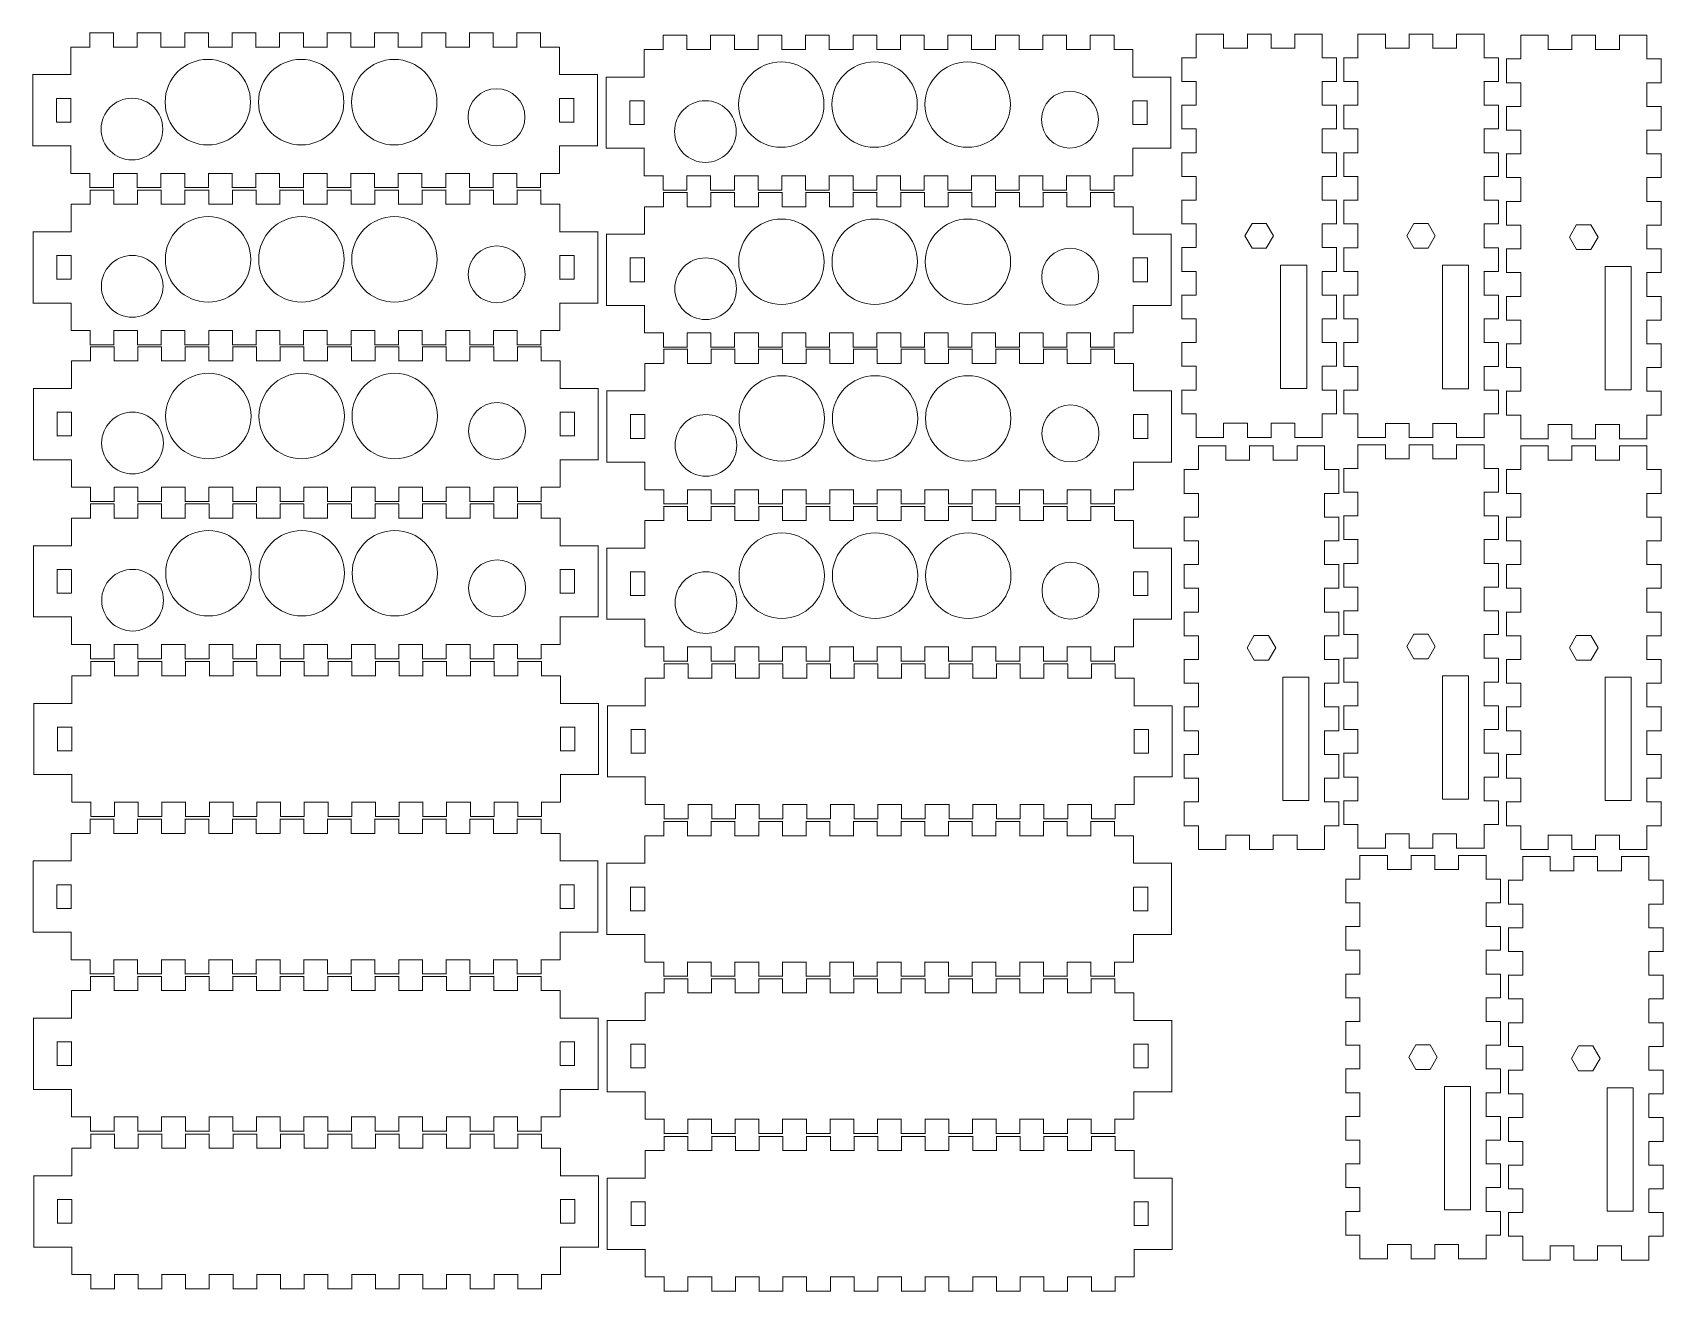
# Model space of a CAD drawing. Header units: centimetres. Extents: x -17.7 to 16.6, y -13.2 to 13.3.
import ezdxf

# ---------------------------------------------------------------- set-up
doc = ezdxf.new("R2010")
doc.units = ezdxf.units.CM
doc.header["$MEASUREMENT"] = 0
doc.layers.add('Layer 1', color=7, linetype='Continuous')

msp = doc.modelspace()

# ---------------------------------------------------------------- linework, layer by layer
at = {"layer": 'Layer 1', "lineweight": 9}
for centre in [(-14.02869, 11.86893), (-12.06195, 11.86893), (-10.10049, 11.86893), (-1.94589, 11.81827), (0.02085, 11.81827), (1.98231, 11.81827), (-14.02369, 8.5576), (-12.05695, 8.5576), (-10.09549, 8.5576), (-1.94089, 8.50694), (0.02585, 8.50694), (1.98731, 8.50694), (-14.01734, 5.25732), (-12.0506, 5.25732), (-10.08914, 5.25732), (-1.93454, 5.20666), (0.0322, 5.20666), (1.99366, 5.20666), (-14.01644, 1.94627), (-12.0497, 1.94627), (-10.08824, 1.94627), (-1.93364, 1.89561), (0.0331, 1.89561), (1.99456, 1.89561)]:
    msp.add_ellipse(centre, major_axis=(0, 0.9), ratio=1, dxfattribs=at)
for points in [[(-16.51588, 13.33374), (-16.51588, 13.33374), (-16.51588, 13.02374), (-16.51588, 13.02374)], [(-16.51588, 13.32874), (-16.51588, 13.32874), (-16.01588, 13.32874), (-16.01588, 13.32874)], [(-16.01588, 13.33374), (-16.01588, 13.33374), (-16.01588, 13.02374), (-16.01588, 13.02374)], [(-15.51588, 13.33374), (-15.51588, 13.33374), (-15.51588, 13.02374), (-15.51588, 13.02374)], [(-15.51588, 13.32874), (-15.51588, 13.32874), (-15.01588, 13.32874), (-15.01588, 13.32874)], [(-15.01588, 13.33374), (-15.01588, 13.33374), (-15.01588, 13.02374), (-15.01588, 13.02374)], [(-14.51588, 13.33374), (-14.51588, 13.33374), (-14.51588, 13.02374), (-14.51588, 13.02374)], [(-14.51588, 13.32874), (-14.51588, 13.32874), (-14.01588, 13.32874), (-14.01588, 13.32874)], [(-14.01588, 13.33374), (-14.01588, 13.33374), (-14.01588, 13.02374), (-14.01588, 13.02374)], [(-13.51588, 13.33374), (-13.51588, 13.33374), (-13.51588, 13.02374), (-13.51588, 13.02374)], [(-13.51588, 13.32874), (-13.51588, 13.32874), (-13.01588, 13.32874), (-13.01588, 13.32874)], [(-13.01588, 13.33374), (-13.01588, 13.33374), (-13.01588, 13.02374), (-13.01588, 13.02374)], [(-12.51588, 13.33374), (-12.51588, 13.33374), (-12.51588, 13.02374), (-12.51588, 13.02374)], [(-12.51588, 13.32874), (-12.51588, 13.32874), (-12.01588, 13.32874), (-12.01588, 13.32874)], [(-12.01588, 13.33374), (-12.01588, 13.33374), (-12.01588, 13.02374), (-12.01588, 13.02374)], [(-11.51588, 13.33374), (-11.51588, 13.33374), (-11.51588, 13.02374), (-11.51588, 13.02374)], [(-11.51588, 13.32874), (-11.51588, 13.32874), (-11.01588, 13.32874), (-11.01588, 13.32874)], [(-11.01588, 13.33374), (-11.01588, 13.33374), (-11.01588, 13.02374), (-11.01588, 13.02374)], [(-10.51588, 13.33374), (-10.51588, 13.33374), (-10.51588, 13.02374), (-10.51588, 13.02374)], [(-10.51588, 13.32874), (-10.51588, 13.32874), (-10.01588, 13.32874), (-10.01588, 13.32874)], [(-10.01588, 13.33374), (-10.01588, 13.33374), (-10.01588, 13.02374), (-10.01588, 13.02374)], [(-9.51588, 13.33374), (-9.51588, 13.33374), (-9.51588, 13.02374), (-9.51588, 13.02374)], [(-9.51588, 13.32874), (-9.51588, 13.32874), (-9.01588, 13.32874), (-9.01588, 13.32874)], [(-9.01588, 13.33374), (-9.01588, 13.33374), (-9.01588, 13.02374), (-9.01588, 13.02374)], [(-8.51588, 13.33374), (-8.51588, 13.33374), (-8.51588, 13.02374), (-8.51588, 13.02374)], [(-8.51588, 13.32874), (-8.51588, 13.32874), (-8.01588, 13.32874), (-8.01588, 13.32874)], [(-8.01588, 13.33374), (-8.01588, 13.33374), (-8.01588, 13.02374), (-8.01588, 13.02374)], [(-7.51588, 13.33374), (-7.51588, 13.33374), (-7.51588, 13.02374), (-7.51588, 13.02374)], [(-7.51588, 13.32874), (-7.51588, 13.32874), (-7.01588, 13.32874), (-7.01588, 13.32874)], [(-7.01588, 13.33374), (-7.01588, 13.33374), (-7.01588, 13.02374), (-7.01588, 13.02374)], [(-4.43308, 13.28308), (-4.43308, 13.28308), (-4.43308, 12.97308), (-4.43308, 12.97308)], [(-4.43308, 13.27808), (-4.43308, 13.27808), (-3.93308, 13.27808), (-3.93308, 13.27808)], [(-3.93308, 13.28308), (-3.93308, 13.28308), (-3.93308, 12.97308), (-3.93308, 12.97308)], [(-3.43308, 13.28308), (-3.43308, 13.28308), (-3.43308, 12.97308), (-3.43308, 12.97308)], [(-3.43308, 13.27808), (-3.43308, 13.27808), (-2.93308, 13.27808), (-2.93308, 13.27808)], [(-2.93308, 13.28308), (-2.93308, 13.28308), (-2.93308, 12.97308), (-2.93308, 12.97308)], [(-2.43308, 13.28308), (-2.43308, 13.28308), (-2.43308, 12.97308), (-2.43308, 12.97308)], [(-2.43308, 13.27808), (-2.43308, 13.27808), (-1.93308, 13.27808), (-1.93308, 13.27808)], [(-1.93308, 13.28308), (-1.93308, 13.28308), (-1.93308, 12.97308), (-1.93308, 12.97308)], [(-1.43308, 13.28308), (-1.43308, 13.28308), (-1.43308, 12.97308), (-1.43308, 12.97308)], [(-1.43308, 13.27808), (-1.43308, 13.27808), (-0.93308, 13.27808), (-0.93308, 13.27808)], [(-0.93308, 13.28308), (-0.93308, 13.28308), (-0.93308, 12.97308), (-0.93308, 12.97308)], [(-0.43308, 13.28308), (-0.43308, 13.28308), (-0.43308, 12.97308), (-0.43308, 12.97308)], [(-0.43308, 13.27808), (-0.43308, 13.27808), (0.06692, 13.27808), (0.06692, 13.27808)], [(0.06692, 13.28308), (0.06692, 13.28308), (0.06692, 12.97308), (0.06692, 12.97308)], [(0.56692, 13.28308), (0.56692, 13.28308), (0.56692, 12.97308), (0.56692, 12.97308)], [(0.56692, 13.27808), (0.56692, 13.27808), (1.06692, 13.27808), (1.06692, 13.27808)], [(1.06692, 13.28308), (1.06692, 13.28308), (1.06692, 12.97308), (1.06692, 12.97308)], [(1.56692, 13.28308), (1.56692, 13.28308), (1.56692, 12.97308), (1.56692, 12.97308)], [(1.56692, 13.27808), (1.56692, 13.27808), (2.06692, 13.27808), (2.06692, 13.27808)], [(2.06692, 13.28308), (2.06692, 13.28308), (2.06692, 12.97308), (2.06692, 12.97308)], [(2.56692, 13.28308), (2.56692, 13.28308), (2.56692, 12.97308), (2.56692, 12.97308)], [(2.56692, 13.27808), (2.56692, 13.27808), (3.06692, 13.27808), (3.06692, 13.27808)], [(3.06692, 13.28308), (3.06692, 13.28308), (3.06692, 12.97308), (3.06692, 12.97308)], [(3.56692, 13.28308), (3.56692, 13.28308), (3.56692, 12.97308), (3.56692, 12.97308)], [(3.56692, 13.27808), (3.56692, 13.27808), (4.06692, 13.27808), (4.06692, 13.27808)], [(4.06692, 13.28308), (4.06692, 13.28308), (4.06692, 12.97308), (4.06692, 12.97308)], [(4.56692, 13.28308), (4.56692, 13.28308), (4.56692, 12.97308), (4.56692, 12.97308)], [(4.56692, 13.27808), (4.56692, 13.27808), (5.06692, 13.27808), (5.06692, 13.27808)], [(5.06692, 13.28308), (5.06692, 13.28308), (5.06692, 12.97308), (5.06692, 12.97308)], [(6.79657, 12.99958), (6.79657, 12.99958), (6.79657, 13.30958), (6.79657, 13.30958)], [(6.79657, 13.30458), (6.79657, 13.30458), (7.37657, 13.30458), (7.37657, 13.30458)], [(7.37657, 12.99958), (7.37657, 12.99958), (7.37657, 13.30958), (7.37657, 13.30958)], [(7.87657, 12.99958), (7.87657, 12.99958), (7.87657, 13.30958), (7.87657, 13.30958)], [(7.87657, 13.30458), (7.87657, 13.30458), (8.37657, 13.30458), (8.37657, 13.30458)], [(8.37657, 12.99958), (8.37657, 12.99958), (8.37657, 13.30958), (8.37657, 13.30958)], [(8.87657, 12.99958), (8.87657, 12.99958), (8.87657, 13.30958), (8.87657, 13.30958)], [(8.87657, 13.30458), (8.87657, 13.30458), (9.45657, 13.30458), (9.45657, 13.30458)], [(9.45657, 12.99958), (9.45657, 12.99958), (9.45657, 13.30958), (9.45657, 13.30958)], [(10.20722, 12.99874), (10.20722, 12.99874), (10.20722, 13.30874), (10.20722, 13.30874)], [(10.20722, 13.30374), (10.20722, 13.30374), (10.78722, 13.30374), (10.78722, 13.30374)], [(10.78722, 12.99874), (10.78722, 12.99874), (10.78722, 13.30874), (10.78722, 13.30874)], [(11.28722, 12.99874), (11.28722, 12.99874), (11.28722, 13.30874), (11.28722, 13.30874)], [(11.28722, 13.30374), (11.28722, 13.30374), (11.78722, 13.30374), (11.78722, 13.30374)], [(11.78722, 12.99874), (11.78722, 12.99874), (11.78722, 13.30874), (11.78722, 13.30874)], [(12.28722, 12.99874), (12.28722, 12.99874), (12.28722, 13.30874), (12.28722, 13.30874)], [(12.28722, 13.30374), (12.28722, 13.30374), (12.86722, 13.30374), (12.86722, 13.30374)], [(12.86722, 12.99874), (12.86722, 12.99874), (12.86722, 13.30874), (12.86722, 13.30874)], [(13.63616, 12.97374), (13.63616, 12.97374), (13.63616, 13.28374), (13.63616, 13.28374)], [(13.63616, 13.27874), (13.63616, 13.27874), (14.21616, 13.27874), (14.21616, 13.27874)], [(14.21616, 12.97374), (14.21616, 12.97374), (14.21616, 13.28374), (14.21616, 13.28374)], [(14.71616, 12.97374), (14.71616, 12.97374), (14.71616, 13.28374), (14.71616, 13.28374)], [(14.71616, 13.27874), (14.71616, 13.27874), (15.21616, 13.27874), (15.21616, 13.27874)], [(15.21616, 12.97374), (15.21616, 12.97374), (15.21616, 13.28374), (15.21616, 13.28374)], [(15.71616, 12.97374), (15.71616, 12.97374), (15.71616, 13.28374), (15.71616, 13.28374)], [(15.71616, 13.27874), (15.71616, 13.27874), (16.29616, 13.27874), (16.29616, 13.27874)], [(16.29616, 12.97374), (16.29616, 12.97374), (16.29616, 13.28374), (16.29616, 13.28374)], [(-16.01588, 13.02874), (-16.01588, 13.02874), (-15.51588, 13.02874), (-15.51588, 13.02874)], [(-15.01588, 13.02874), (-15.01588, 13.02874), (-14.51588, 13.02874), (-14.51588, 13.02874)], [(-14.01588, 13.02874), (-14.01588, 13.02874), (-13.51588, 13.02874), (-13.51588, 13.02874)], [(-13.01588, 13.02874), (-13.01588, 13.02874), (-12.51588, 13.02874), (-12.51588, 13.02874)], [(-12.01588, 13.02874), (-12.01588, 13.02874), (-11.51588, 13.02874), (-11.51588, 13.02874)], [(-11.01588, 13.02874), (-11.01588, 13.02874), (-10.51588, 13.02874), (-10.51588, 13.02874)], [(-10.01588, 13.02874), (-10.01588, 13.02874), (-9.51588, 13.02874), (-9.51588, 13.02874)], [(-9.01588, 13.02874), (-9.01588, 13.02874), (-8.51588, 13.02874), (-8.51588, 13.02874)], [(-8.01588, 13.02874), (-8.01588, 13.02874), (-7.51588, 13.02874), (-7.51588, 13.02874)], [(-6.62088, 13.02874), (-6.62088, 13.02874), (-6.61588, 13.02874), (-6.61588, 13.02874)], [(-3.93308, 12.97808), (-3.93308, 12.97808), (-3.43308, 12.97808), (-3.43308, 12.97808)], [(-2.93308, 12.97808), (-2.93308, 12.97808), (-2.43308, 12.97808), (-2.43308, 12.97808)], [(-1.93308, 12.97808), (-1.93308, 12.97808), (-1.43308, 12.97808), (-1.43308, 12.97808)], [(-0.93308, 12.97808), (-0.93308, 12.97808), (-0.43308, 12.97808), (-0.43308, 12.97808)], [(0.06692, 12.97808), (0.06692, 12.97808), (0.56692, 12.97808), (0.56692, 12.97808)], [(1.06692, 12.97808), (1.06692, 12.97808), (1.56692, 12.97808), (1.56692, 12.97808)], [(2.06692, 12.97808), (2.06692, 12.97808), (2.56692, 12.97808), (2.56692, 12.97808)], [(3.06692, 12.97808), (3.06692, 12.97808), (3.56692, 12.97808), (3.56692, 12.97808)], [(4.06692, 12.97808), (4.06692, 12.97808), (4.56692, 12.97808), (4.56692, 12.97808)], [(5.46192, 12.97808), (5.46192, 12.97808), (5.46692, 12.97808), (5.46692, 12.97808)], [(6.80157, 12.80458), (6.80157, 12.80458), (6.49157, 12.80458), (6.49157, 12.80458)], [(6.49657, 12.30458), (6.49657, 12.30458), (6.49657, 12.80458), (6.49657, 12.80458)], [(6.79657, 12.80458), (6.79657, 12.80458), (6.79657, 13.00458), (6.79657, 13.00458)], [(7.37657, 13.00458), (7.37657, 13.00458), (7.87657, 13.00458), (7.87657, 13.00458)], [(8.37657, 13.00458), (8.37657, 13.00458), (8.87657, 13.00458), (8.87657, 13.00458)], [(9.76157, 12.80458), (9.76157, 12.80458), (9.45157, 12.80458), (9.45157, 12.80458)], [(9.45657, 13.00458), (9.45657, 13.00458), (9.45657, 12.80458), (9.45657, 12.80458)], [(9.75657, 12.30458), (9.75657, 12.30458), (9.75657, 12.80458), (9.75657, 12.80458)], [(10.21222, 12.80374), (10.21222, 12.80374), (9.90222, 12.80374), (9.90222, 12.80374)], [(9.90722, 12.30374), (9.90722, 12.30374), (9.90722, 12.80374), (9.90722, 12.80374)], [(10.20722, 12.80374), (10.20722, 12.80374), (10.20722, 13.00374), (10.20722, 13.00374)], [(10.78722, 13.00374), (10.78722, 13.00374), (11.28722, 13.00374), (11.28722, 13.00374)], [(11.78722, 13.00374), (11.78722, 13.00374), (12.28722, 13.00374), (12.28722, 13.00374)], [(13.17222, 12.80374), (13.17222, 12.80374), (12.86222, 12.80374), (12.86222, 12.80374)], [(12.86722, 13.00374), (12.86722, 13.00374), (12.86722, 12.80374), (12.86722, 12.80374)], [(13.16722, 12.30374), (13.16722, 12.30374), (13.16722, 12.80374), (13.16722, 12.80374)], [(13.64116, 12.77874), (13.64116, 12.77874), (13.33116, 12.77874), (13.33116, 12.77874)], [(13.33616, 12.27874), (13.33616, 12.27874), (13.33616, 12.77874), (13.33616, 12.77874)], [(13.63616, 12.77874), (13.63616, 12.77874), (13.63616, 12.97874), (13.63616, 12.97874)], [(14.21616, 12.97874), (14.21616, 12.97874), (14.71616, 12.97874), (14.71616, 12.97874)], [(15.21616, 12.97874), (15.21616, 12.97874), (15.71616, 12.97874), (15.71616, 12.97874)], [(16.60116, 12.77874), (16.60116, 12.77874), (16.29116, 12.77874), (16.29116, 12.77874)], [(16.29616, 12.97874), (16.29616, 12.97874), (16.29616, 12.77874), (16.29616, 12.77874)], [(16.59616, 12.27874), (16.59616, 12.27874), (16.59616, 12.77874), (16.59616, 12.77874)], [(-17.72088, 12.44874), (-17.72088, 12.44874), (-16.91088, 12.44874), (-16.91088, 12.44874)], [(-17.71588, 12.44874), (-17.71588, 12.44874), (-17.71588, 10.94874), (-17.71588, 10.94874)], [(-6.62088, 12.44874), (-6.62088, 12.44874), (-5.81088, 12.44874), (-5.81088, 12.44874)], [(-5.81588, 12.44874), (-5.81588, 12.44874), (-5.81588, 10.94874), (-5.81588, 10.94874)], [(-5.63808, 12.39808), (-5.63808, 12.39808), (-4.82808, 12.39808), (-4.82808, 12.39808)], [(-5.63308, 12.39808), (-5.63308, 12.39808), (-5.63308, 10.89808), (-5.63308, 10.89808)], [(5.46192, 12.39808), (5.46192, 12.39808), (6.27192, 12.39808), (6.27192, 12.39808)], [(6.26692, 12.39808), (6.26692, 12.39808), (6.26692, 10.89808), (6.26692, 10.89808)], [(6.80157, 12.30458), (6.80157, 12.30458), (6.49157, 12.30458), (6.49157, 12.30458)], [(6.79657, 11.80458), (6.79657, 11.80458), (6.79657, 12.30458), (6.79657, 12.30458)], [(9.76157, 12.30458), (9.76157, 12.30458), (9.45157, 12.30458), (9.45157, 12.30458)], [(9.45657, 12.30458), (9.45657, 12.30458), (9.45657, 11.80458), (9.45657, 11.80458)], [(10.21222, 12.30374), (10.21222, 12.30374), (9.90222, 12.30374), (9.90222, 12.30374)], [(10.20722, 11.80374), (10.20722, 11.80374), (10.20722, 12.30374), (10.20722, 12.30374)], [(13.17222, 12.30374), (13.17222, 12.30374), (12.86222, 12.30374), (12.86222, 12.30374)], [(12.86722, 12.30374), (12.86722, 12.30374), (12.86722, 11.80374), (12.86722, 11.80374)], [(13.64116, 12.27874), (13.64116, 12.27874), (13.33116, 12.27874), (13.33116, 12.27874)], [(13.63616, 11.77874), (13.63616, 11.77874), (13.63616, 12.27874), (13.63616, 12.27874)], [(16.60116, 12.27874), (16.60116, 12.27874), (16.29116, 12.27874), (16.29116, 12.27874)], [(16.29616, 12.27874), (16.29616, 12.27874), (16.29616, 11.77874), (16.29616, 11.77874)], [(-17.22088, 11.94874), (-17.22088, 11.94874), (-16.91088, 11.94874), (-16.91088, 11.94874)], [(-17.21588, 11.94874), (-17.21588, 11.94874), (-17.21588, 11.44874), (-17.21588, 11.44874)], [(-16.91588, 11.44874), (-16.91588, 11.44874), (-16.91588, 11.94874), (-16.91588, 11.94874)], [(-6.62088, 11.94874), (-6.62088, 11.94874), (-6.31088, 11.94874), (-6.31088, 11.94874)], [(-6.61588, 11.94874), (-6.61588, 11.94874), (-6.61588, 11.44874), (-6.61588, 11.44874)], [(-6.31588, 11.94874), (-6.31588, 11.94874), (-6.31588, 11.44874), (-6.31588, 11.44874)], [(-5.13808, 11.89808), (-5.13808, 11.89808), (-4.82808, 11.89808), (-4.82808, 11.89808)], [(-5.13308, 11.89808), (-5.13308, 11.89808), (-5.13308, 11.39808), (-5.13308, 11.39808)], [(-4.83308, 11.39808), (-4.83308, 11.39808), (-4.83308, 11.89808), (-4.83308, 11.89808)], [(5.46192, 11.89808), (5.46192, 11.89808), (5.77192, 11.89808), (5.77192, 11.89808)], [(5.46692, 11.89808), (5.46692, 11.89808), (5.46692, 11.39808), (5.46692, 11.39808)], [(5.76692, 11.89808), (5.76692, 11.89808), (5.76692, 11.39808), (5.76692, 11.39808)], [(6.80157, 11.80458), (6.80157, 11.80458), (6.49157, 11.80458), (6.49157, 11.80458)], [(6.49657, 11.30458), (6.49657, 11.30458), (6.49657, 11.80458), (6.49657, 11.80458)], [(9.76157, 11.80458), (9.76157, 11.80458), (9.45157, 11.80458), (9.45157, 11.80458)], [(9.75657, 11.30458), (9.75657, 11.30458), (9.75657, 11.80458), (9.75657, 11.80458)], [(10.21222, 11.80374), (10.21222, 11.80374), (9.90222, 11.80374), (9.90222, 11.80374)], [(9.90722, 11.30374), (9.90722, 11.30374), (9.90722, 11.80374), (9.90722, 11.80374)], [(13.17222, 11.80374), (13.17222, 11.80374), (12.86222, 11.80374), (12.86222, 11.80374)], [(13.16722, 11.30374), (13.16722, 11.30374), (13.16722, 11.80374), (13.16722, 11.80374)], [(13.64116, 11.77874), (13.64116, 11.77874), (13.33116, 11.77874), (13.33116, 11.77874)], [(13.33616, 11.27874), (13.33616, 11.27874), (13.33616, 11.77874), (13.33616, 11.77874)], [(16.60116, 11.77874), (16.60116, 11.77874), (16.29116, 11.77874), (16.29116, 11.77874)], [(16.59616, 11.27874), (16.59616, 11.27874), (16.59616, 11.77874), (16.59616, 11.77874)], [(-17.22088, 11.44874), (-17.22088, 11.44874), (-16.91088, 11.44874), (-16.91088, 11.44874)], [(-6.62088, 11.44874), (-6.62088, 11.44874), (-6.31088, 11.44874), (-6.31088, 11.44874)], [(-5.13808, 11.39808), (-5.13808, 11.39808), (-4.82808, 11.39808), (-4.82808, 11.39808)], [(5.46192, 11.39808), (5.46192, 11.39808), (5.77192, 11.39808), (5.77192, 11.39808)], [(6.80157, 11.30458), (6.80157, 11.30458), (6.49157, 11.30458), (6.49157, 11.30458)], [(6.79657, 10.80458), (6.79657, 10.80458), (6.79657, 11.30458), (6.79657, 11.30458)], [(9.76157, 11.30458), (9.76157, 11.30458), (9.45157, 11.30458), (9.45157, 11.30458)], [(9.45657, 11.30458), (9.45657, 11.30458), (9.45657, 10.80458), (9.45657, 10.80458)], [(10.21222, 11.30374), (10.21222, 11.30374), (9.90222, 11.30374), (9.90222, 11.30374)], [(10.20722, 10.80374), (10.20722, 10.80374), (10.20722, 11.30374), (10.20722, 11.30374)], [(13.17222, 11.30374), (13.17222, 11.30374), (12.86222, 11.30374), (12.86222, 11.30374)], [(12.86722, 11.30374), (12.86722, 11.30374), (12.86722, 10.80374), (12.86722, 10.80374)], [(13.64116, 11.27874), (13.64116, 11.27874), (13.33116, 11.27874), (13.33116, 11.27874)], [(13.63616, 10.77874), (13.63616, 10.77874), (13.63616, 11.27874), (13.63616, 11.27874)], [(16.60116, 11.27874), (16.60116, 11.27874), (16.29116, 11.27874), (16.29116, 11.27874)], [(16.29616, 11.27874), (16.29616, 11.27874), (16.29616, 10.77874), (16.29616, 10.77874)], [(-17.72088, 10.94874), (-17.72088, 10.94874), (-16.91088, 10.94874), (-16.91088, 10.94874)], [(-6.62088, 10.94874), (-6.62088, 10.94874), (-5.81088, 10.94874), (-5.81088, 10.94874)], [(-5.63808, 10.89808), (-5.63808, 10.89808), (-4.82808, 10.89808), (-4.82808, 10.89808)], [(5.46192, 10.89808), (5.46192, 10.89808), (6.27192, 10.89808), (6.27192, 10.89808)], [(6.80157, 10.80458), (6.80157, 10.80458), (6.49157, 10.80458), (6.49157, 10.80458)], [(6.49657, 10.30458), (6.49657, 10.30458), (6.49657, 10.80458), (6.49657, 10.80458)], [(9.76157, 10.80458), (9.76157, 10.80458), (9.45157, 10.80458), (9.45157, 10.80458)], [(9.75657, 10.30458), (9.75657, 10.30458), (9.75657, 10.80458), (9.75657, 10.80458)], [(10.21222, 10.80374), (10.21222, 10.80374), (9.90222, 10.80374), (9.90222, 10.80374)], [(9.90722, 10.30374), (9.90722, 10.30374), (9.90722, 10.80374), (9.90722, 10.80374)], [(13.17222, 10.80374), (13.17222, 10.80374), (12.86222, 10.80374), (12.86222, 10.80374)], [(13.16722, 10.30374), (13.16722, 10.30374), (13.16722, 10.80374), (13.16722, 10.80374)], [(13.64116, 10.77874), (13.64116, 10.77874), (13.33116, 10.77874), (13.33116, 10.77874)], [(13.33616, 10.27874), (13.33616, 10.27874), (13.33616, 10.77874), (13.33616, 10.77874)], [(16.60116, 10.77874), (16.60116, 10.77874), (16.29116, 10.77874), (16.29116, 10.77874)], [(16.59616, 10.27874), (16.59616, 10.27874), (16.59616, 10.77874), (16.59616, 10.77874)], [(-16.91588, 10.44874), (-16.91588, 10.44874), (-16.91088, 10.44874), (-16.91088, 10.44874)], [(-16.51588, 10.37374), (-16.51588, 10.37374), (-16.51588, 10.06374), (-16.51588, 10.06374)], [(-16.01588, 10.37374), (-16.01588, 10.37374), (-16.01588, 10.06374), (-16.01588, 10.06374)], [(-15.51588, 10.36874), (-15.51588, 10.36874), (-16.01588, 10.36874), (-16.01588, 10.36874)], [(-15.51588, 10.37374), (-15.51588, 10.37374), (-15.51588, 10.06374), (-15.51588, 10.06374)], [(-15.01588, 10.37374), (-15.01588, 10.37374), (-15.01588, 10.06374), (-15.01588, 10.06374)], [(-14.51588, 10.36874), (-14.51588, 10.36874), (-15.01588, 10.36874), (-15.01588, 10.36874)], [(-14.51588, 10.37374), (-14.51588, 10.37374), (-14.51588, 10.06374), (-14.51588, 10.06374)], [(-14.01588, 10.37374), (-14.01588, 10.37374), (-14.01588, 10.06374), (-14.01588, 10.06374)], [(-13.51588, 10.36874), (-13.51588, 10.36874), (-14.01588, 10.36874), (-14.01588, 10.36874)], [(-13.51588, 10.37374), (-13.51588, 10.37374), (-13.51588, 10.06374), (-13.51588, 10.06374)], [(-13.01588, 10.37374), (-13.01588, 10.37374), (-13.01588, 10.06374), (-13.01588, 10.06374)], [(-12.51588, 10.36874), (-12.51588, 10.36874), (-13.01588, 10.36874), (-13.01588, 10.36874)], [(-12.51588, 10.37374), (-12.51588, 10.37374), (-12.51588, 10.06374), (-12.51588, 10.06374)], [(-12.01588, 10.37374), (-12.01588, 10.37374), (-12.01588, 10.06374), (-12.01588, 10.06374)], [(-11.51588, 10.36874), (-11.51588, 10.36874), (-12.01588, 10.36874), (-12.01588, 10.36874)], [(-11.51588, 10.37374), (-11.51588, 10.37374), (-11.51588, 10.06374), (-11.51588, 10.06374)], [(-11.01588, 10.37374), (-11.01588, 10.37374), (-11.01588, 10.06374), (-11.01588, 10.06374)], [(-10.51588, 10.36874), (-10.51588, 10.36874), (-11.01588, 10.36874), (-11.01588, 10.36874)], [(-10.51588, 10.37374), (-10.51588, 10.37374), (-10.51588, 10.06374), (-10.51588, 10.06374)], [(-10.01588, 10.37374), (-10.01588, 10.37374), (-10.01588, 10.06374), (-10.01588, 10.06374)], [(-9.51588, 10.36874), (-9.51588, 10.36874), (-10.01588, 10.36874), (-10.01588, 10.36874)], [(-9.51588, 10.37374), (-9.51588, 10.37374), (-9.51588, 10.06374), (-9.51588, 10.06374)], [(-9.01588, 10.37374), (-9.01588, 10.37374), (-9.01588, 10.06374), (-9.01588, 10.06374)], [(-8.51588, 10.36874), (-8.51588, 10.36874), (-9.01588, 10.36874), (-9.01588, 10.36874)], [(-8.51588, 10.37374), (-8.51588, 10.37374), (-8.51588, 10.06374), (-8.51588, 10.06374)], [(-8.01588, 10.37374), (-8.01588, 10.37374), (-8.01588, 10.06374), (-8.01588, 10.06374)], [(-7.51588, 10.36874), (-7.51588, 10.36874), (-8.01588, 10.36874), (-8.01588, 10.36874)], [(-7.51588, 10.37374), (-7.51588, 10.37374), (-7.51588, 10.06374), (-7.51588, 10.06374)], [(-7.01588, 10.37374), (-7.01588, 10.37374), (-7.01588, 10.06374), (-7.01588, 10.06374)], [(-6.62088, 10.36874), (-6.62088, 10.36874), (-6.61588, 10.36874), (-6.61588, 10.36874)], [(-4.83308, 10.39808), (-4.83308, 10.39808), (-4.82808, 10.39808), (-4.82808, 10.39808)], [(-4.43308, 10.32308), (-4.43308, 10.32308), (-4.43308, 10.01308), (-4.43308, 10.01308)], [(-3.93308, 10.32308), (-3.93308, 10.32308), (-3.93308, 10.01308), (-3.93308, 10.01308)], [(-3.43308, 10.31808), (-3.43308, 10.31808), (-3.93308, 10.31808), (-3.93308, 10.31808)], [(-3.43308, 10.32308), (-3.43308, 10.32308), (-3.43308, 10.01308), (-3.43308, 10.01308)], [(-2.93308, 10.32308), (-2.93308, 10.32308), (-2.93308, 10.01308), (-2.93308, 10.01308)], [(-2.43308, 10.31808), (-2.43308, 10.31808), (-2.93308, 10.31808), (-2.93308, 10.31808)], [(-2.43308, 10.32308), (-2.43308, 10.32308), (-2.43308, 10.01308), (-2.43308, 10.01308)], [(-1.93308, 10.32308), (-1.93308, 10.32308), (-1.93308, 10.01308), (-1.93308, 10.01308)], [(-1.43308, 10.31808), (-1.43308, 10.31808), (-1.93308, 10.31808), (-1.93308, 10.31808)], [(-1.43308, 10.32308), (-1.43308, 10.32308), (-1.43308, 10.01308), (-1.43308, 10.01308)], [(-0.93308, 10.32308), (-0.93308, 10.32308), (-0.93308, 10.01308), (-0.93308, 10.01308)], [(-0.43308, 10.31808), (-0.43308, 10.31808), (-0.93308, 10.31808), (-0.93308, 10.31808)], [(-0.43308, 10.32308), (-0.43308, 10.32308), (-0.43308, 10.01308), (-0.43308, 10.01308)], [(0.06692, 10.32308), (0.06692, 10.32308), (0.06692, 10.01308), (0.06692, 10.01308)], [(0.56692, 10.31808), (0.56692, 10.31808), (0.06692, 10.31808), (0.06692, 10.31808)], [(0.56692, 10.32308), (0.56692, 10.32308), (0.56692, 10.01308), (0.56692, 10.01308)], [(1.06692, 10.32308), (1.06692, 10.32308), (1.06692, 10.01308), (1.06692, 10.01308)], [(1.56692, 10.31808), (1.56692, 10.31808), (1.06692, 10.31808), (1.06692, 10.31808)], [(1.56692, 10.32308), (1.56692, 10.32308), (1.56692, 10.01308), (1.56692, 10.01308)], [(2.06692, 10.32308), (2.06692, 10.32308), (2.06692, 10.01308), (2.06692, 10.01308)], [(2.56692, 10.31808), (2.56692, 10.31808), (2.06692, 10.31808), (2.06692, 10.31808)], [(2.56692, 10.32308), (2.56692, 10.32308), (2.56692, 10.01308), (2.56692, 10.01308)], [(3.06692, 10.32308), (3.06692, 10.32308), (3.06692, 10.01308), (3.06692, 10.01308)], [(3.56692, 10.31808), (3.56692, 10.31808), (3.06692, 10.31808), (3.06692, 10.31808)], [(3.56692, 10.32308), (3.56692, 10.32308), (3.56692, 10.01308), (3.56692, 10.01308)], [(4.06692, 10.32308), (4.06692, 10.32308), (4.06692, 10.01308), (4.06692, 10.01308)], [(4.56692, 10.31808), (4.56692, 10.31808), (4.06692, 10.31808), (4.06692, 10.31808)], [(4.56692, 10.32308), (4.56692, 10.32308), (4.56692, 10.01308), (4.56692, 10.01308)], [(5.06692, 10.32308), (5.06692, 10.32308), (5.06692, 10.01308), (5.06692, 10.01308)], [(5.46192, 10.31808), (5.46192, 10.31808), (5.46692, 10.31808), (5.46692, 10.31808)], [(-16.51588, 10.06874), (-16.51588, 10.06874), (-16.01588, 10.06874), (-16.01588, 10.06874)], [(-16.51088, 10.02241), (-16.51088, 10.02241), (-16.51088, 9.71241), (-16.51088, 9.71241)], [(-16.51088, 10.01741), (-16.51088, 10.01741), (-16.01088, 10.01741), (-16.01088, 10.01741)], [(-16.01088, 10.02241), (-16.01088, 10.02241), (-16.01088, 9.71241), (-16.01088, 9.71241)], [(-15.51588, 10.06874), (-15.51588, 10.06874), (-15.01588, 10.06874), (-15.01588, 10.06874)], [(-15.51088, 10.02241), (-15.51088, 10.02241), (-15.51088, 9.71241), (-15.51088, 9.71241)], [(-15.51088, 10.01741), (-15.51088, 10.01741), (-15.01088, 10.01741), (-15.01088, 10.01741)], [(-15.01088, 10.02241), (-15.01088, 10.02241), (-15.01088, 9.71241), (-15.01088, 9.71241)], [(-14.51588, 10.06874), (-14.51588, 10.06874), (-14.01588, 10.06874), (-14.01588, 10.06874)], [(-14.51088, 10.02241), (-14.51088, 10.02241), (-14.51088, 9.71241), (-14.51088, 9.71241)], [(-14.51088, 10.01741), (-14.51088, 10.01741), (-14.01088, 10.01741), (-14.01088, 10.01741)], [(-14.01088, 10.02241), (-14.01088, 10.02241), (-14.01088, 9.71241), (-14.01088, 9.71241)], [(-13.51588, 10.06874), (-13.51588, 10.06874), (-13.01588, 10.06874), (-13.01588, 10.06874)], [(-13.51088, 10.02241), (-13.51088, 10.02241), (-13.51088, 9.71241), (-13.51088, 9.71241)], [(-13.51088, 10.01741), (-13.51088, 10.01741), (-13.01088, 10.01741), (-13.01088, 10.01741)], [(-13.01088, 10.02241), (-13.01088, 10.02241), (-13.01088, 9.71241), (-13.01088, 9.71241)], [(-12.51588, 10.06874), (-12.51588, 10.06874), (-12.01588, 10.06874), (-12.01588, 10.06874)], [(-12.51088, 10.02241), (-12.51088, 10.02241), (-12.51088, 9.71241), (-12.51088, 9.71241)], [(-12.51088, 10.01741), (-12.51088, 10.01741), (-12.01088, 10.01741), (-12.01088, 10.01741)], [(-12.01088, 10.02241), (-12.01088, 10.02241), (-12.01088, 9.71241), (-12.01088, 9.71241)], [(-11.51588, 10.06874), (-11.51588, 10.06874), (-11.01588, 10.06874), (-11.01588, 10.06874)], [(-11.51088, 10.02241), (-11.51088, 10.02241), (-11.51088, 9.71241), (-11.51088, 9.71241)], [(-11.51088, 10.01741), (-11.51088, 10.01741), (-11.01088, 10.01741), (-11.01088, 10.01741)], [(-11.01088, 10.02241), (-11.01088, 10.02241), (-11.01088, 9.71241), (-11.01088, 9.71241)], [(-10.51588, 10.06874), (-10.51588, 10.06874), (-10.01588, 10.06874), (-10.01588, 10.06874)], [(-10.51088, 10.02241), (-10.51088, 10.02241), (-10.51088, 9.71241), (-10.51088, 9.71241)], [(-10.51088, 10.01741), (-10.51088, 10.01741), (-10.01088, 10.01741), (-10.01088, 10.01741)], [(-10.01088, 10.02241), (-10.01088, 10.02241), (-10.01088, 9.71241), (-10.01088, 9.71241)], [(-9.51588, 10.06874), (-9.51588, 10.06874), (-9.01588, 10.06874), (-9.01588, 10.06874)], [(-9.51088, 10.02241), (-9.51088, 10.02241), (-9.51088, 9.71241), (-9.51088, 9.71241)], [(-9.51088, 10.01741), (-9.51088, 10.01741), (-9.01088, 10.01741), (-9.01088, 10.01741)], [(-9.01088, 10.02241), (-9.01088, 10.02241), (-9.01088, 9.71241), (-9.01088, 9.71241)], [(-8.51588, 10.06874), (-8.51588, 10.06874), (-8.01588, 10.06874), (-8.01588, 10.06874)], [(-8.51088, 10.02241), (-8.51088, 10.02241), (-8.51088, 9.71241), (-8.51088, 9.71241)], [(-8.51088, 10.01741), (-8.51088, 10.01741), (-8.01088, 10.01741), (-8.01088, 10.01741)], [(-8.01088, 10.02241), (-8.01088, 10.02241), (-8.01088, 9.71241), (-8.01088, 9.71241)], [(-7.51588, 10.06874), (-7.51588, 10.06874), (-7.01588, 10.06874), (-7.01588, 10.06874)], [(-7.51088, 10.02241), (-7.51088, 10.02241), (-7.51088, 9.71241), (-7.51088, 9.71241)], [(-7.51088, 10.01741), (-7.51088, 10.01741), (-7.01088, 10.01741), (-7.01088, 10.01741)], [(-7.01088, 10.02241), (-7.01088, 10.02241), (-7.01088, 9.71241), (-7.01088, 9.71241)], [(-4.43308, 10.01808), (-4.43308, 10.01808), (-3.93308, 10.01808), (-3.93308, 10.01808)], [(-4.42808, 9.97175), (-4.42808, 9.97175), (-4.42808, 9.66175), (-4.42808, 9.66175)], [(-4.42808, 9.96675), (-4.42808, 9.96675), (-3.92808, 9.96675), (-3.92808, 9.96675)], [(-3.92808, 9.97175), (-3.92808, 9.97175), (-3.92808, 9.66175), (-3.92808, 9.66175)], [(-3.43308, 10.01808), (-3.43308, 10.01808), (-2.93308, 10.01808), (-2.93308, 10.01808)], [(-3.42808, 9.97175), (-3.42808, 9.97175), (-3.42808, 9.66175), (-3.42808, 9.66175)], [(-3.42808, 9.96675), (-3.42808, 9.96675), (-2.92808, 9.96675), (-2.92808, 9.96675)], [(-2.92808, 9.97175), (-2.92808, 9.97175), (-2.92808, 9.66175), (-2.92808, 9.66175)], [(-2.43308, 10.01808), (-2.43308, 10.01808), (-1.93308, 10.01808), (-1.93308, 10.01808)], [(-2.42808, 9.97175), (-2.42808, 9.97175), (-2.42808, 9.66175), (-2.42808, 9.66175)], [(-2.42808, 9.96675), (-2.42808, 9.96675), (-1.92808, 9.96675), (-1.92808, 9.96675)], [(-1.92808, 9.97175), (-1.92808, 9.97175), (-1.92808, 9.66175), (-1.92808, 9.66175)], [(-1.43308, 10.01808), (-1.43308, 10.01808), (-0.93308, 10.01808), (-0.93308, 10.01808)], [(-1.42808, 9.97175), (-1.42808, 9.97175), (-1.42808, 9.66175), (-1.42808, 9.66175)], [(-1.42808, 9.96675), (-1.42808, 9.96675), (-0.92808, 9.96675), (-0.92808, 9.96675)], [(-0.92808, 9.97175), (-0.92808, 9.97175), (-0.92808, 9.66175), (-0.92808, 9.66175)], [(-0.43308, 10.01808), (-0.43308, 10.01808), (0.06692, 10.01808), (0.06692, 10.01808)], [(-0.42808, 9.97175), (-0.42808, 9.97175), (-0.42808, 9.66175), (-0.42808, 9.66175)], [(-0.42808, 9.96675), (-0.42808, 9.96675), (0.07192, 9.96675), (0.07192, 9.96675)], [(0.07192, 9.97175), (0.07192, 9.97175), (0.07192, 9.66175), (0.07192, 9.66175)], [(0.56692, 10.01808), (0.56692, 10.01808), (1.06692, 10.01808), (1.06692, 10.01808)], [(0.57192, 9.97175), (0.57192, 9.97175), (0.57192, 9.66175), (0.57192, 9.66175)], [(0.57192, 9.96675), (0.57192, 9.96675), (1.07192, 9.96675), (1.07192, 9.96675)], [(1.07192, 9.97175), (1.07192, 9.97175), (1.07192, 9.66175), (1.07192, 9.66175)], [(1.56692, 10.01808), (1.56692, 10.01808), (2.06692, 10.01808), (2.06692, 10.01808)], [(1.57192, 9.97175), (1.57192, 9.97175), (1.57192, 9.66175), (1.57192, 9.66175)], [(1.57192, 9.96675), (1.57192, 9.96675), (2.07192, 9.96675), (2.07192, 9.96675)], [(2.07192, 9.97175), (2.07192, 9.97175), (2.07192, 9.66175), (2.07192, 9.66175)], [(2.56692, 10.01808), (2.56692, 10.01808), (3.06692, 10.01808), (3.06692, 10.01808)], [(2.57192, 9.97175), (2.57192, 9.97175), (2.57192, 9.66175), (2.57192, 9.66175)], [(2.57192, 9.96675), (2.57192, 9.96675), (3.07192, 9.96675), (3.07192, 9.96675)], [(3.07192, 9.97175), (3.07192, 9.97175), (3.07192, 9.66175), (3.07192, 9.66175)], [(3.56692, 10.01808), (3.56692, 10.01808), (4.06692, 10.01808), (4.06692, 10.01808)], [(3.57192, 9.97175), (3.57192, 9.97175), (3.57192, 9.66175), (3.57192, 9.66175)], [(3.57192, 9.96675), (3.57192, 9.96675), (4.07192, 9.96675), (4.07192, 9.96675)], [(4.07192, 9.97175), (4.07192, 9.97175), (4.07192, 9.66175), (4.07192, 9.66175)], [(4.56692, 10.01808), (4.56692, 10.01808), (5.06692, 10.01808), (5.06692, 10.01808)], [(4.57192, 9.97175), (4.57192, 9.97175), (4.57192, 9.66175), (4.57192, 9.66175)], [(4.57192, 9.96675), (4.57192, 9.96675), (5.07192, 9.96675), (5.07192, 9.96675)], [(5.07192, 9.97175), (5.07192, 9.97175), (5.07192, 9.66175), (5.07192, 9.66175)], [(6.80157, 10.30458), (6.80157, 10.30458), (6.49157, 10.30458), (6.49157, 10.30458)], [(6.79657, 9.80458), (6.79657, 9.80458), (6.79657, 10.30458), (6.79657, 10.30458)], [(9.76157, 10.30458), (9.76157, 10.30458), (9.45157, 10.30458), (9.45157, 10.30458)], [(9.45657, 10.30458), (9.45657, 10.30458), (9.45657, 9.80458), (9.45657, 9.80458)], [(10.21222, 10.30374), (10.21222, 10.30374), (9.90222, 10.30374), (9.90222, 10.30374)], [(10.20722, 9.80374), (10.20722, 9.80374), (10.20722, 10.30374), (10.20722, 10.30374)], [(13.17222, 10.30374), (13.17222, 10.30374), (12.86222, 10.30374), (12.86222, 10.30374)], [(12.86722, 10.30374), (12.86722, 10.30374), (12.86722, 9.80374), (12.86722, 9.80374)], [(13.64116, 10.27874), (13.64116, 10.27874), (13.33116, 10.27874), (13.33116, 10.27874)], [(13.63616, 9.77874), (13.63616, 9.77874), (13.63616, 10.27874), (13.63616, 10.27874)], [(16.60116, 10.27874), (16.60116, 10.27874), (16.29116, 10.27874), (16.29116, 10.27874)], [(16.29616, 10.27874), (16.29616, 10.27874), (16.29616, 9.77874), (16.29616, 9.77874)], [(-16.01088, 9.71741), (-16.01088, 9.71741), (-15.51088, 9.71741), (-15.51088, 9.71741)], [(-15.01088, 9.71741), (-15.01088, 9.71741), (-14.51088, 9.71741), (-14.51088, 9.71741)], [(-14.01088, 9.71741), (-14.01088, 9.71741), (-13.51088, 9.71741), (-13.51088, 9.71741)], [(-13.01088, 9.71741), (-13.01088, 9.71741), (-12.51088, 9.71741), (-12.51088, 9.71741)], [(-12.01088, 9.71741), (-12.01088, 9.71741), (-11.51088, 9.71741), (-11.51088, 9.71741)], [(-11.01088, 9.71741), (-11.01088, 9.71741), (-10.51088, 9.71741), (-10.51088, 9.71741)], [(-10.01088, 9.71741), (-10.01088, 9.71741), (-9.51088, 9.71741), (-9.51088, 9.71741)], [(-9.01088, 9.71741), (-9.01088, 9.71741), (-8.51088, 9.71741), (-8.51088, 9.71741)], [(-8.01088, 9.71741), (-8.01088, 9.71741), (-7.51088, 9.71741), (-7.51088, 9.71741)], [(-6.61588, 9.71741), (-6.61588, 9.71741), (-6.61088, 9.71741), (-6.61088, 9.71741)], [(-3.92808, 9.66675), (-3.92808, 9.66675), (-3.42808, 9.66675), (-3.42808, 9.66675)], [(-2.92808, 9.66675), (-2.92808, 9.66675), (-2.42808, 9.66675), (-2.42808, 9.66675)], [(-1.92808, 9.66675), (-1.92808, 9.66675), (-1.42808, 9.66675), (-1.42808, 9.66675)], [(-0.92808, 9.66675), (-0.92808, 9.66675), (-0.42808, 9.66675), (-0.42808, 9.66675)], [(0.07192, 9.66675), (0.07192, 9.66675), (0.57192, 9.66675), (0.57192, 9.66675)], [(1.07192, 9.66675), (1.07192, 9.66675), (1.57192, 9.66675), (1.57192, 9.66675)], [(2.07192, 9.66675), (2.07192, 9.66675), (2.57192, 9.66675), (2.57192, 9.66675)], [(3.07192, 9.66675), (3.07192, 9.66675), (3.57192, 9.66675), (3.57192, 9.66675)], [(4.07192, 9.66675), (4.07192, 9.66675), (4.57192, 9.66675), (4.57192, 9.66675)], [(5.46692, 9.66675), (5.46692, 9.66675), (5.47192, 9.66675), (5.47192, 9.66675)], [(6.80157, 9.80458), (6.80157, 9.80458), (6.49157, 9.80458), (6.49157, 9.80458)], [(6.49657, 9.30458), (6.49657, 9.30458), (6.49657, 9.80458), (6.49657, 9.80458)], [(9.76157, 9.80458), (9.76157, 9.80458), (9.45157, 9.80458), (9.45157, 9.80458)], [(9.75657, 9.30458), (9.75657, 9.30458), (9.75657, 9.80458), (9.75657, 9.80458)], [(10.21222, 9.80374), (10.21222, 9.80374), (9.90222, 9.80374), (9.90222, 9.80374)], [(9.90722, 9.30374), (9.90722, 9.30374), (9.90722, 9.80374), (9.90722, 9.80374)], [(13.17222, 9.80374), (13.17222, 9.80374), (12.86222, 9.80374), (12.86222, 9.80374)], [(13.16722, 9.30374), (13.16722, 9.30374), (13.16722, 9.80374), (13.16722, 9.80374)], [(13.64116, 9.77874), (13.64116, 9.77874), (13.33116, 9.77874), (13.33116, 9.77874)], [(13.33616, 9.27874), (13.33616, 9.27874), (13.33616, 9.77874), (13.33616, 9.77874)], [(16.60116, 9.77874), (16.60116, 9.77874), (16.29116, 9.77874), (16.29116, 9.77874)], [(16.59616, 9.27874), (16.59616, 9.27874), (16.59616, 9.77874), (16.59616, 9.77874)], [(6.80157, 9.30458), (6.80157, 9.30458), (6.49157, 9.30458), (6.49157, 9.30458)], [(6.79657, 8.80458), (6.79657, 8.80458), (6.79657, 9.30458), (6.79657, 9.30458)], [(8.27639, 9.31374), (8.27639, 9.31374), (7.97657, 9.31374), (7.97657, 9.31374)], [(9.76157, 9.30458), (9.76157, 9.30458), (9.45157, 9.30458), (9.45157, 9.30458)], [(9.45657, 9.30458), (9.45657, 9.30458), (9.45657, 8.80458), (9.45657, 8.80458)], [(10.21222, 9.30374), (10.21222, 9.30374), (9.90222, 9.30374), (9.90222, 9.30374)], [(10.20722, 8.80374), (10.20722, 8.80374), (10.20722, 9.30374), (10.20722, 9.30374)], [(11.68704, 9.3129), (11.68704, 9.3129), (11.38722, 9.3129), (11.38722, 9.3129)], [(13.17222, 9.30374), (13.17222, 9.30374), (12.86222, 9.30374), (12.86222, 9.30374)], [(12.86722, 9.30374), (12.86722, 9.30374), (12.86722, 8.80374), (12.86722, 8.80374)], [(13.64116, 9.27874), (13.64116, 9.27874), (13.33116, 9.27874), (13.33116, 9.27874)], [(13.63616, 8.77874), (13.63616, 8.77874), (13.63616, 9.27874), (13.63616, 9.27874)], [(15.11598, 9.2879), (15.11598, 9.2879), (14.81616, 9.2879), (14.81616, 9.2879)], [(16.60116, 9.27874), (16.60116, 9.27874), (16.29116, 9.27874), (16.29116, 9.27874)], [(16.29616, 9.27874), (16.29616, 9.27874), (16.29616, 8.77874), (16.29616, 8.77874)], [(-17.71588, 9.13741), (-17.71588, 9.13741), (-16.90588, 9.13741), (-16.90588, 9.13741)], [(-17.71088, 9.13741), (-17.71088, 9.13741), (-17.71088, 7.63741), (-17.71088, 7.63741)], [(-6.61588, 9.13741), (-6.61588, 9.13741), (-5.80588, 9.13741), (-5.80588, 9.13741)], [(-5.81088, 9.13741), (-5.81088, 9.13741), (-5.81088, 7.63741), (-5.81088, 7.63741)], [(-5.63308, 9.08675), (-5.63308, 9.08675), (-4.82308, 9.08675), (-4.82308, 9.08675)], [(-5.62808, 9.08675), (-5.62808, 9.08675), (-5.62808, 7.58675), (-5.62808, 7.58675)], [(5.46692, 9.08675), (5.46692, 9.08675), (6.27692, 9.08675), (6.27692, 9.08675)], [(6.27192, 9.08675), (6.27192, 9.08675), (6.27192, 7.58675), (6.27192, 7.58675)], [(-17.21588, 8.63741), (-17.21588, 8.63741), (-16.90588, 8.63741), (-16.90588, 8.63741)], [(-17.21088, 8.63741), (-17.21088, 8.63741), (-17.21088, 8.13741), (-17.21088, 8.13741)], [(-16.91088, 8.13741), (-16.91088, 8.13741), (-16.91088, 8.63741), (-16.91088, 8.63741)], [(-6.61588, 8.63741), (-6.61588, 8.63741), (-6.30588, 8.63741), (-6.30588, 8.63741)], [(-6.61088, 8.63741), (-6.61088, 8.63741), (-6.61088, 8.13741), (-6.61088, 8.13741)], [(-6.31088, 8.63741), (-6.31088, 8.63741), (-6.31088, 8.13741), (-6.31088, 8.13741)], [(6.80157, 8.80458), (6.80157, 8.80458), (6.49157, 8.80458), (6.49157, 8.80458)], [(6.49657, 8.30458), (6.49657, 8.30458), (6.49657, 8.80458), (6.49657, 8.80458)], [(9.76157, 8.80458), (9.76157, 8.80458), (9.45157, 8.80458), (9.45157, 8.80458)], [(9.75657, 8.30458), (9.75657, 8.30458), (9.75657, 8.80458), (9.75657, 8.80458)], [(10.21222, 8.80374), (10.21222, 8.80374), (9.90222, 8.80374), (9.90222, 8.80374)], [(9.90722, 8.30374), (9.90722, 8.30374), (9.90722, 8.80374), (9.90722, 8.80374)], [(13.17222, 8.80374), (13.17222, 8.80374), (12.86222, 8.80374), (12.86222, 8.80374)], [(13.16722, 8.30374), (13.16722, 8.30374), (13.16722, 8.80374), (13.16722, 8.80374)], [(13.64116, 8.77874), (13.64116, 8.77874), (13.33116, 8.77874), (13.33116, 8.77874)], [(13.33616, 8.27874), (13.33616, 8.27874), (13.33616, 8.77874), (13.33616, 8.77874)], [(16.60116, 8.77874), (16.60116, 8.77874), (16.29116, 8.77874), (16.29116, 8.77874)], [(16.59616, 8.27874), (16.59616, 8.27874), (16.59616, 8.77874), (16.59616, 8.77874)], [(-5.13308, 8.58675), (-5.13308, 8.58675), (-4.82308, 8.58675), (-4.82308, 8.58675)], [(-5.12808, 8.58675), (-5.12808, 8.58675), (-5.12808, 8.08675), (-5.12808, 8.08675)], [(-4.82808, 8.08675), (-4.82808, 8.08675), (-4.82808, 8.58675), (-4.82808, 8.58675)], [(5.46692, 8.58675), (5.46692, 8.58675), (5.77692, 8.58675), (5.77692, 8.58675)], [(5.47192, 8.58675), (5.47192, 8.58675), (5.47192, 8.08675), (5.47192, 8.08675)], [(5.77192, 8.58675), (5.77192, 8.58675), (5.77192, 8.08675), (5.77192, 8.08675)], [(6.80157, 8.30458), (6.80157, 8.30458), (6.49157, 8.30458), (6.49157, 8.30458)], [(6.79657, 7.80458), (6.79657, 7.80458), (6.79657, 8.30458), (6.79657, 8.30458)], [(9.76157, 8.30458), (9.76157, 8.30458), (9.45157, 8.30458), (9.45157, 8.30458)], [(9.45657, 8.30458), (9.45657, 8.30458), (9.45657, 7.80458), (9.45657, 7.80458)], [(10.21222, 8.30374), (10.21222, 8.30374), (9.90222, 8.30374), (9.90222, 8.30374)], [(10.20722, 7.80374), (10.20722, 7.80374), (10.20722, 8.30374), (10.20722, 8.30374)], [(13.17222, 8.30374), (13.17222, 8.30374), (12.86222, 8.30374), (12.86222, 8.30374)], [(12.86722, 8.30374), (12.86722, 8.30374), (12.86722, 7.80374), (12.86722, 7.80374)], [(13.64116, 8.27874), (13.64116, 8.27874), (13.33116, 8.27874), (13.33116, 8.27874)], [(13.63616, 7.77874), (13.63616, 7.77874), (13.63616, 8.27874), (13.63616, 8.27874)], [(16.60116, 8.27874), (16.60116, 8.27874), (16.29116, 8.27874), (16.29116, 8.27874)], [(16.29616, 8.27874), (16.29616, 8.27874), (16.29616, 7.77874), (16.29616, 7.77874)], [(-17.21588, 8.13741), (-17.21588, 8.13741), (-16.90588, 8.13741), (-16.90588, 8.13741)], [(-6.61588, 8.13741), (-6.61588, 8.13741), (-6.30588, 8.13741), (-6.30588, 8.13741)], [(-5.13308, 8.08675), (-5.13308, 8.08675), (-4.82308, 8.08675), (-4.82308, 8.08675)], [(5.46692, 8.08675), (5.46692, 8.08675), (5.77692, 8.08675), (5.77692, 8.08675)], [(-17.71588, 7.63741), (-17.71588, 7.63741), (-16.90588, 7.63741), (-16.90588, 7.63741)], [(-6.61588, 7.63741), (-6.61588, 7.63741), (-5.80588, 7.63741), (-5.80588, 7.63741)], [(-5.63308, 7.58675), (-5.63308, 7.58675), (-4.82308, 7.58675), (-4.82308, 7.58675)], [(5.46692, 7.58675), (5.46692, 7.58675), (6.27692, 7.58675), (6.27692, 7.58675)], [(6.80157, 7.80458), (6.80157, 7.80458), (6.49157, 7.80458), (6.49157, 7.80458)], [(6.49657, 7.30458), (6.49657, 7.30458), (6.49657, 7.80458), (6.49657, 7.80458)], [(9.76157, 7.80458), (9.76157, 7.80458), (9.45157, 7.80458), (9.45157, 7.80458)], [(9.75657, 7.30458), (9.75657, 7.30458), (9.75657, 7.80458), (9.75657, 7.80458)], [(10.21222, 7.80374), (10.21222, 7.80374), (9.90222, 7.80374), (9.90222, 7.80374)], [(9.90722, 7.30374), (9.90722, 7.30374), (9.90722, 7.80374), (9.90722, 7.80374)], [(13.17222, 7.80374), (13.17222, 7.80374), (12.86222, 7.80374), (12.86222, 7.80374)], [(13.16722, 7.30374), (13.16722, 7.30374), (13.16722, 7.80374), (13.16722, 7.80374)], [(13.64116, 7.77874), (13.64116, 7.77874), (13.33116, 7.77874), (13.33116, 7.77874)], [(13.33616, 7.27874), (13.33616, 7.27874), (13.33616, 7.77874), (13.33616, 7.77874)], [(16.60116, 7.77874), (16.60116, 7.77874), (16.29116, 7.77874), (16.29116, 7.77874)], [(16.59616, 7.27874), (16.59616, 7.27874), (16.59616, 7.77874), (16.59616, 7.77874)], [(6.80157, 7.30458), (6.80157, 7.30458), (6.49157, 7.30458), (6.49157, 7.30458)], [(6.79657, 6.80458), (6.79657, 6.80458), (6.79657, 7.30458), (6.79657, 7.30458)], [(9.76157, 7.30458), (9.76157, 7.30458), (9.45157, 7.30458), (9.45157, 7.30458)], [(9.45657, 7.30458), (9.45657, 7.30458), (9.45657, 6.80458), (9.45657, 6.80458)], [(10.21222, 7.30374), (10.21222, 7.30374), (9.90222, 7.30374), (9.90222, 7.30374)], [(10.20722, 6.80374), (10.20722, 6.80374), (10.20722, 7.30374), (10.20722, 7.30374)], [(13.17222, 7.30374), (13.17222, 7.30374), (12.86222, 7.30374), (12.86222, 7.30374)], [(12.86722, 7.30374), (12.86722, 7.30374), (12.86722, 6.80374), (12.86722, 6.80374)], [(13.64116, 7.27874), (13.64116, 7.27874), (13.33116, 7.27874), (13.33116, 7.27874)], [(13.63616, 6.77874), (13.63616, 6.77874), (13.63616, 7.27874), (13.63616, 7.27874)], [(16.60116, 7.27874), (16.60116, 7.27874), (16.29116, 7.27874), (16.29116, 7.27874)], [(16.29616, 7.27874), (16.29616, 7.27874), (16.29616, 6.77874), (16.29616, 6.77874)], [(-16.91088, 7.13741), (-16.91088, 7.13741), (-16.90588, 7.13741), (-16.90588, 7.13741)], [(-16.51088, 7.06241), (-16.51088, 7.06241), (-16.51088, 6.75241), (-16.51088, 6.75241)], [(-16.01088, 7.06241), (-16.01088, 7.06241), (-16.01088, 6.75241), (-16.01088, 6.75241)], [(-15.51088, 7.05741), (-15.51088, 7.05741), (-16.01088, 7.05741), (-16.01088, 7.05741)], [(-15.51088, 7.06241), (-15.51088, 7.06241), (-15.51088, 6.75241), (-15.51088, 6.75241)], [(-15.01088, 7.06241), (-15.01088, 7.06241), (-15.01088, 6.75241), (-15.01088, 6.75241)], [(-14.51088, 7.05741), (-14.51088, 7.05741), (-15.01088, 7.05741), (-15.01088, 7.05741)], [(-14.51088, 7.06241), (-14.51088, 7.06241), (-14.51088, 6.75241), (-14.51088, 6.75241)], [(-14.01088, 7.06241), (-14.01088, 7.06241), (-14.01088, 6.75241), (-14.01088, 6.75241)], [(-13.51088, 7.05741), (-13.51088, 7.05741), (-14.01088, 7.05741), (-14.01088, 7.05741)], [(-13.51088, 7.06241), (-13.51088, 7.06241), (-13.51088, 6.75241), (-13.51088, 6.75241)], [(-13.01088, 7.06241), (-13.01088, 7.06241), (-13.01088, 6.75241), (-13.01088, 6.75241)], [(-12.51088, 7.05741), (-12.51088, 7.05741), (-13.01088, 7.05741), (-13.01088, 7.05741)], [(-12.51088, 7.06241), (-12.51088, 7.06241), (-12.51088, 6.75241), (-12.51088, 6.75241)], [(-12.01088, 7.06241), (-12.01088, 7.06241), (-12.01088, 6.75241), (-12.01088, 6.75241)], [(-11.51088, 7.05741), (-11.51088, 7.05741), (-12.01088, 7.05741), (-12.01088, 7.05741)], [(-11.51088, 7.06241), (-11.51088, 7.06241), (-11.51088, 6.75241), (-11.51088, 6.75241)], [(-11.01088, 7.06241), (-11.01088, 7.06241), (-11.01088, 6.75241), (-11.01088, 6.75241)], [(-10.51088, 7.05741), (-10.51088, 7.05741), (-11.01088, 7.05741), (-11.01088, 7.05741)], [(-10.51088, 7.06241), (-10.51088, 7.06241), (-10.51088, 6.75241), (-10.51088, 6.75241)], [(-10.01088, 7.06241), (-10.01088, 7.06241), (-10.01088, 6.75241), (-10.01088, 6.75241)], [(-9.51088, 7.05741), (-9.51088, 7.05741), (-10.01088, 7.05741), (-10.01088, 7.05741)], [(-9.51088, 7.06241), (-9.51088, 7.06241), (-9.51088, 6.75241), (-9.51088, 6.75241)], [(-9.01088, 7.06241), (-9.01088, 7.06241), (-9.01088, 6.75241), (-9.01088, 6.75241)], [(-8.51088, 7.05741), (-8.51088, 7.05741), (-9.01088, 7.05741), (-9.01088, 7.05741)], [(-8.51088, 7.06241), (-8.51088, 7.06241), (-8.51088, 6.75241), (-8.51088, 6.75241)], [(-8.01088, 7.06241), (-8.01088, 7.06241), (-8.01088, 6.75241), (-8.01088, 6.75241)], [(-7.51088, 7.05741), (-7.51088, 7.05741), (-8.01088, 7.05741), (-8.01088, 7.05741)], [(-7.51088, 7.06241), (-7.51088, 7.06241), (-7.51088, 6.75241), (-7.51088, 6.75241)], [(-7.01088, 7.06241), (-7.01088, 7.06241), (-7.01088, 6.75241), (-7.01088, 6.75241)], [(-6.61588, 7.05741), (-6.61588, 7.05741), (-6.61088, 7.05741), (-6.61088, 7.05741)], [(-4.82808, 7.08675), (-4.82808, 7.08675), (-4.82308, 7.08675), (-4.82308, 7.08675)], [(-4.42808, 7.01175), (-4.42808, 7.01175), (-4.42808, 6.70175), (-4.42808, 6.70175)], [(-3.92808, 7.01175), (-3.92808, 7.01175), (-3.92808, 6.70175), (-3.92808, 6.70175)], [(-3.42808, 7.00675), (-3.42808, 7.00675), (-3.92808, 7.00675), (-3.92808, 7.00675)], [(-3.42808, 7.01175), (-3.42808, 7.01175), (-3.42808, 6.70175), (-3.42808, 6.70175)], [(-2.92808, 7.01175), (-2.92808, 7.01175), (-2.92808, 6.70175), (-2.92808, 6.70175)], [(-2.42808, 7.00675), (-2.42808, 7.00675), (-2.92808, 7.00675), (-2.92808, 7.00675)], [(-2.42808, 7.01175), (-2.42808, 7.01175), (-2.42808, 6.70175), (-2.42808, 6.70175)], [(-1.92808, 7.01175), (-1.92808, 7.01175), (-1.92808, 6.70175), (-1.92808, 6.70175)], [(-1.42808, 7.00675), (-1.42808, 7.00675), (-1.92808, 7.00675), (-1.92808, 7.00675)], [(-1.42808, 7.01175), (-1.42808, 7.01175), (-1.42808, 6.70175), (-1.42808, 6.70175)], [(-0.92808, 7.01175), (-0.92808, 7.01175), (-0.92808, 6.70175), (-0.92808, 6.70175)], [(-0.42808, 7.00675), (-0.42808, 7.00675), (-0.92808, 7.00675), (-0.92808, 7.00675)], [(-0.42808, 7.01175), (-0.42808, 7.01175), (-0.42808, 6.70175), (-0.42808, 6.70175)], [(0.07192, 7.01175), (0.07192, 7.01175), (0.07192, 6.70175), (0.07192, 6.70175)], [(0.57192, 7.00675), (0.57192, 7.00675), (0.07192, 7.00675), (0.07192, 7.00675)], [(0.57192, 7.01175), (0.57192, 7.01175), (0.57192, 6.70175), (0.57192, 6.70175)], [(1.07192, 7.01175), (1.07192, 7.01175), (1.07192, 6.70175), (1.07192, 6.70175)], [(1.57192, 7.00675), (1.57192, 7.00675), (1.07192, 7.00675), (1.07192, 7.00675)], [(1.57192, 7.01175), (1.57192, 7.01175), (1.57192, 6.70175), (1.57192, 6.70175)], [(2.07192, 7.01175), (2.07192, 7.01175), (2.07192, 6.70175), (2.07192, 6.70175)], [(2.57192, 7.00675), (2.57192, 7.00675), (2.07192, 7.00675), (2.07192, 7.00675)], [(2.57192, 7.01175), (2.57192, 7.01175), (2.57192, 6.70175), (2.57192, 6.70175)], [(3.07192, 7.01175), (3.07192, 7.01175), (3.07192, 6.70175), (3.07192, 6.70175)], [(3.57192, 7.00675), (3.57192, 7.00675), (3.07192, 7.00675), (3.07192, 7.00675)], [(3.57192, 7.01175), (3.57192, 7.01175), (3.57192, 6.70175), (3.57192, 6.70175)], [(4.07192, 7.01175), (4.07192, 7.01175), (4.07192, 6.70175), (4.07192, 6.70175)], [(4.57192, 7.00675), (4.57192, 7.00675), (4.07192, 7.00675), (4.07192, 7.00675)], [(4.57192, 7.01175), (4.57192, 7.01175), (4.57192, 6.70175), (4.57192, 6.70175)], [(5.07192, 7.01175), (5.07192, 7.01175), (5.07192, 6.70175), (5.07192, 6.70175)], [(5.46692, 7.00675), (5.46692, 7.00675), (5.47192, 7.00675), (5.47192, 7.00675)], [(-16.51088, 6.75741), (-16.51088, 6.75741), (-16.01088, 6.75741), (-16.01088, 6.75741)], [(-16.50453, 6.72213), (-16.50453, 6.72213), (-16.50453, 6.41213), (-16.50453, 6.41213)], [(-16.50453, 6.71713), (-16.50453, 6.71713), (-16.00453, 6.71713), (-16.00453, 6.71713)], [(-16.00453, 6.72213), (-16.00453, 6.72213), (-16.00453, 6.41213), (-16.00453, 6.41213)], [(-15.51088, 6.75741), (-15.51088, 6.75741), (-15.01088, 6.75741), (-15.01088, 6.75741)], [(-15.50453, 6.72213), (-15.50453, 6.72213), (-15.50453, 6.41213), (-15.50453, 6.41213)], [(-15.50453, 6.71713), (-15.50453, 6.71713), (-15.00453, 6.71713), (-15.00453, 6.71713)], [(-15.00453, 6.72213), (-15.00453, 6.72213), (-15.00453, 6.41213), (-15.00453, 6.41213)], [(-14.51088, 6.75741), (-14.51088, 6.75741), (-14.01088, 6.75741), (-14.01088, 6.75741)], [(-14.50453, 6.72213), (-14.50453, 6.72213), (-14.50453, 6.41213), (-14.50453, 6.41213)], [(-14.50453, 6.71713), (-14.50453, 6.71713), (-14.00453, 6.71713), (-14.00453, 6.71713)], [(-14.00453, 6.72213), (-14.00453, 6.72213), (-14.00453, 6.41213), (-14.00453, 6.41213)], [(-13.51088, 6.75741), (-13.51088, 6.75741), (-13.01088, 6.75741), (-13.01088, 6.75741)], [(-13.50453, 6.72213), (-13.50453, 6.72213), (-13.50453, 6.41213), (-13.50453, 6.41213)], [(-13.50453, 6.71713), (-13.50453, 6.71713), (-13.00453, 6.71713), (-13.00453, 6.71713)], [(-13.00453, 6.72213), (-13.00453, 6.72213), (-13.00453, 6.41213), (-13.00453, 6.41213)], [(-12.51088, 6.75741), (-12.51088, 6.75741), (-12.01088, 6.75741), (-12.01088, 6.75741)], [(-12.50453, 6.72213), (-12.50453, 6.72213), (-12.50453, 6.41213), (-12.50453, 6.41213)], [(-12.50453, 6.71713), (-12.50453, 6.71713), (-12.00453, 6.71713), (-12.00453, 6.71713)], [(-12.00453, 6.72213), (-12.00453, 6.72213), (-12.00453, 6.41213), (-12.00453, 6.41213)], [(-11.51088, 6.75741), (-11.51088, 6.75741), (-11.01088, 6.75741), (-11.01088, 6.75741)], [(-11.50453, 6.72213), (-11.50453, 6.72213), (-11.50453, 6.41213), (-11.50453, 6.41213)], [(-11.50453, 6.71713), (-11.50453, 6.71713), (-11.00453, 6.71713), (-11.00453, 6.71713)], [(-11.00453, 6.72213), (-11.00453, 6.72213), (-11.00453, 6.41213), (-11.00453, 6.41213)], [(-10.51088, 6.75741), (-10.51088, 6.75741), (-10.01088, 6.75741), (-10.01088, 6.75741)], [(-10.50453, 6.72213), (-10.50453, 6.72213), (-10.50453, 6.41213), (-10.50453, 6.41213)], [(-10.50453, 6.71713), (-10.50453, 6.71713), (-10.00453, 6.71713), (-10.00453, 6.71713)], [(-10.00453, 6.72213), (-10.00453, 6.72213), (-10.00453, 6.41213), (-10.00453, 6.41213)], [(-9.51088, 6.75741), (-9.51088, 6.75741), (-9.01088, 6.75741), (-9.01088, 6.75741)], [(-9.50453, 6.72213), (-9.50453, 6.72213), (-9.50453, 6.41213), (-9.50453, 6.41213)], [(-9.50453, 6.71713), (-9.50453, 6.71713), (-9.00453, 6.71713), (-9.00453, 6.71713)], [(-9.00453, 6.72213), (-9.00453, 6.72213), (-9.00453, 6.41213), (-9.00453, 6.41213)], [(-8.51088, 6.75741), (-8.51088, 6.75741), (-8.01088, 6.75741), (-8.01088, 6.75741)], [(-8.50453, 6.72213), (-8.50453, 6.72213), (-8.50453, 6.41213), (-8.50453, 6.41213)], [(-8.50453, 6.71713), (-8.50453, 6.71713), (-8.00453, 6.71713), (-8.00453, 6.71713)], [(-8.00453, 6.72213), (-8.00453, 6.72213), (-8.00453, 6.41213), (-8.00453, 6.41213)], [(-7.51088, 6.75741), (-7.51088, 6.75741), (-7.01088, 6.75741), (-7.01088, 6.75741)], [(-7.50453, 6.72213), (-7.50453, 6.72213), (-7.50453, 6.41213), (-7.50453, 6.41213)], [(-7.50453, 6.71713), (-7.50453, 6.71713), (-7.00453, 6.71713), (-7.00453, 6.71713)], [(-7.00453, 6.72213), (-7.00453, 6.72213), (-7.00453, 6.41213), (-7.00453, 6.41213)], [(-4.42808, 6.70675), (-4.42808, 6.70675), (-3.92808, 6.70675), (-3.92808, 6.70675)], [(-4.42173, 6.67147), (-4.42173, 6.67147), (-4.42173, 6.36147), (-4.42173, 6.36147)], [(-4.42173, 6.66647), (-4.42173, 6.66647), (-3.92173, 6.66647), (-3.92173, 6.66647)], [(-3.92173, 6.67147), (-3.92173, 6.67147), (-3.92173, 6.36147), (-3.92173, 6.36147)], [(-3.42808, 6.70675), (-3.42808, 6.70675), (-2.92808, 6.70675), (-2.92808, 6.70675)], [(-3.42173, 6.67147), (-3.42173, 6.67147), (-3.42173, 6.36147), (-3.42173, 6.36147)], [(-3.42173, 6.66647), (-3.42173, 6.66647), (-2.92173, 6.66647), (-2.92173, 6.66647)], [(-2.92173, 6.67147), (-2.92173, 6.67147), (-2.92173, 6.36147), (-2.92173, 6.36147)], [(-2.42808, 6.70675), (-2.42808, 6.70675), (-1.92808, 6.70675), (-1.92808, 6.70675)], [(-2.42173, 6.67147), (-2.42173, 6.67147), (-2.42173, 6.36147), (-2.42173, 6.36147)], [(-2.42173, 6.66647), (-2.42173, 6.66647), (-1.92173, 6.66647), (-1.92173, 6.66647)], [(-1.92173, 6.67147), (-1.92173, 6.67147), (-1.92173, 6.36147), (-1.92173, 6.36147)], [(-1.42808, 6.70675), (-1.42808, 6.70675), (-0.92808, 6.70675), (-0.92808, 6.70675)], [(-1.42173, 6.67147), (-1.42173, 6.67147), (-1.42173, 6.36147), (-1.42173, 6.36147)], [(-1.42173, 6.66647), (-1.42173, 6.66647), (-0.92173, 6.66647), (-0.92173, 6.66647)], [(-0.92173, 6.67147), (-0.92173, 6.67147), (-0.92173, 6.36147), (-0.92173, 6.36147)], [(-0.42808, 6.70675), (-0.42808, 6.70675), (0.07192, 6.70675), (0.07192, 6.70675)], [(-0.42173, 6.67147), (-0.42173, 6.67147), (-0.42173, 6.36147), (-0.42173, 6.36147)], [(-0.42173, 6.66647), (-0.42173, 6.66647), (0.07827, 6.66647), (0.07827, 6.66647)], [(0.07827, 6.67147), (0.07827, 6.67147), (0.07827, 6.36147), (0.07827, 6.36147)], [(0.57192, 6.70675), (0.57192, 6.70675), (1.07192, 6.70675), (1.07192, 6.70675)], [(0.57827, 6.67147), (0.57827, 6.67147), (0.57827, 6.36147), (0.57827, 6.36147)], [(0.57827, 6.66647), (0.57827, 6.66647), (1.07827, 6.66647), (1.07827, 6.66647)], [(1.07827, 6.67147), (1.07827, 6.67147), (1.07827, 6.36147), (1.07827, 6.36147)], [(1.57192, 6.70675), (1.57192, 6.70675), (2.07192, 6.70675), (2.07192, 6.70675)], [(1.57827, 6.67147), (1.57827, 6.67147), (1.57827, 6.36147), (1.57827, 6.36147)], [(1.57827, 6.66647), (1.57827, 6.66647), (2.07827, 6.66647), (2.07827, 6.66647)], [(2.07827, 6.67147), (2.07827, 6.67147), (2.07827, 6.36147), (2.07827, 6.36147)], [(2.57192, 6.70675), (2.57192, 6.70675), (3.07192, 6.70675), (3.07192, 6.70675)], [(2.57827, 6.67147), (2.57827, 6.67147), (2.57827, 6.36147), (2.57827, 6.36147)], [(2.57827, 6.66647), (2.57827, 6.66647), (3.07827, 6.66647), (3.07827, 6.66647)], [(3.07827, 6.67147), (3.07827, 6.67147), (3.07827, 6.36147), (3.07827, 6.36147)], [(3.57192, 6.70675), (3.57192, 6.70675), (4.07192, 6.70675), (4.07192, 6.70675)], [(3.57827, 6.67147), (3.57827, 6.67147), (3.57827, 6.36147), (3.57827, 6.36147)], [(3.57827, 6.66647), (3.57827, 6.66647), (4.07827, 6.66647), (4.07827, 6.66647)], [(4.07827, 6.67147), (4.07827, 6.67147), (4.07827, 6.36147), (4.07827, 6.36147)], [(4.57192, 6.70675), (4.57192, 6.70675), (5.07192, 6.70675), (5.07192, 6.70675)], [(4.57827, 6.67147), (4.57827, 6.67147), (4.57827, 6.36147), (4.57827, 6.36147)], [(4.57827, 6.66647), (4.57827, 6.66647), (5.07827, 6.66647), (5.07827, 6.66647)], [(5.07827, 6.67147), (5.07827, 6.67147), (5.07827, 6.36147), (5.07827, 6.36147)], [(6.80157, 6.80458), (6.80157, 6.80458), (6.49157, 6.80458), (6.49157, 6.80458)], [(6.49657, 6.30458), (6.49657, 6.30458), (6.49657, 6.80458), (6.49657, 6.80458)], [(9.76157, 6.80458), (9.76157, 6.80458), (9.45157, 6.80458), (9.45157, 6.80458)], [(9.75657, 6.30458), (9.75657, 6.30458), (9.75657, 6.80458), (9.75657, 6.80458)], [(10.21222, 6.80374), (10.21222, 6.80374), (9.90222, 6.80374), (9.90222, 6.80374)], [(9.90722, 6.30374), (9.90722, 6.30374), (9.90722, 6.80374), (9.90722, 6.80374)], [(13.17222, 6.80374), (13.17222, 6.80374), (12.86222, 6.80374), (12.86222, 6.80374)], [(13.16722, 6.30374), (13.16722, 6.30374), (13.16722, 6.80374), (13.16722, 6.80374)], [(13.64116, 6.77874), (13.64116, 6.77874), (13.33116, 6.77874), (13.33116, 6.77874)], [(13.33616, 6.27874), (13.33616, 6.27874), (13.33616, 6.77874), (13.33616, 6.77874)], [(16.60116, 6.77874), (16.60116, 6.77874), (16.29116, 6.77874), (16.29116, 6.77874)], [(16.59616, 6.27874), (16.59616, 6.27874), (16.59616, 6.77874), (16.59616, 6.77874)], [(-16.00453, 6.41713), (-16.00453, 6.41713), (-15.50453, 6.41713), (-15.50453, 6.41713)], [(-15.00453, 6.41713), (-15.00453, 6.41713), (-14.50453, 6.41713), (-14.50453, 6.41713)], [(-14.00453, 6.41713), (-14.00453, 6.41713), (-13.50453, 6.41713), (-13.50453, 6.41713)], [(-13.00453, 6.41713), (-13.00453, 6.41713), (-12.50453, 6.41713), (-12.50453, 6.41713)], [(-12.00453, 6.41713), (-12.00453, 6.41713), (-11.50453, 6.41713), (-11.50453, 6.41713)], [(-11.00453, 6.41713), (-11.00453, 6.41713), (-10.50453, 6.41713), (-10.50453, 6.41713)], [(-10.00453, 6.41713), (-10.00453, 6.41713), (-9.50453, 6.41713), (-9.50453, 6.41713)], [(-9.00453, 6.41713), (-9.00453, 6.41713), (-8.50453, 6.41713), (-8.50453, 6.41713)], [(-8.00453, 6.41713), (-8.00453, 6.41713), (-7.50453, 6.41713), (-7.50453, 6.41713)], [(-6.60953, 6.41713), (-6.60953, 6.41713), (-6.60453, 6.41713), (-6.60453, 6.41713)], [(-3.92173, 6.36647), (-3.92173, 6.36647), (-3.42173, 6.36647), (-3.42173, 6.36647)], [(-2.92173, 6.36647), (-2.92173, 6.36647), (-2.42173, 6.36647), (-2.42173, 6.36647)], [(-1.92173, 6.36647), (-1.92173, 6.36647), (-1.42173, 6.36647), (-1.42173, 6.36647)], [(-0.92173, 6.36647), (-0.92173, 6.36647), (-0.42173, 6.36647), (-0.42173, 6.36647)], [(0.07827, 6.36647), (0.07827, 6.36647), (0.57827, 6.36647), (0.57827, 6.36647)], [(1.07827, 6.36647), (1.07827, 6.36647), (1.57827, 6.36647), (1.57827, 6.36647)], [(2.07827, 6.36647), (2.07827, 6.36647), (2.57827, 6.36647), (2.57827, 6.36647)], [(3.07827, 6.36647), (3.07827, 6.36647), (3.57827, 6.36647), (3.57827, 6.36647)], [(4.07827, 6.36647), (4.07827, 6.36647), (4.57827, 6.36647), (4.57827, 6.36647)], [(5.47327, 6.36647), (5.47327, 6.36647), (5.47827, 6.36647), (5.47827, 6.36647)], [(6.80157, 6.30458), (6.80157, 6.30458), (6.49157, 6.30458), (6.49157, 6.30458)], [(6.79657, 5.80458), (6.79657, 5.80458), (6.79657, 6.30458), (6.79657, 6.30458)], [(9.76157, 6.30458), (9.76157, 6.30458), (9.45157, 6.30458), (9.45157, 6.30458)], [(9.45657, 6.30458), (9.45657, 6.30458), (9.45657, 5.80458), (9.45657, 5.80458)], [(10.21222, 6.30374), (10.21222, 6.30374), (9.90222, 6.30374), (9.90222, 6.30374)], [(10.20722, 5.80374), (10.20722, 5.80374), (10.20722, 6.30374), (10.20722, 6.30374)], [(13.17222, 6.30374), (13.17222, 6.30374), (12.86222, 6.30374), (12.86222, 6.30374)], [(12.86722, 6.30374), (12.86722, 6.30374), (12.86722, 5.80374), (12.86722, 5.80374)], [(13.64116, 6.27874), (13.64116, 6.27874), (13.33116, 6.27874), (13.33116, 6.27874)], [(13.63616, 5.77874), (13.63616, 5.77874), (13.63616, 6.27874), (13.63616, 6.27874)], [(16.60116, 6.27874), (16.60116, 6.27874), (16.29116, 6.27874), (16.29116, 6.27874)], [(16.29616, 6.27874), (16.29616, 6.27874), (16.29616, 5.77874), (16.29616, 5.77874)], [(-17.70953, 5.83713), (-17.70953, 5.83713), (-16.89953, 5.83713), (-16.89953, 5.83713)], [(-17.70453, 5.83713), (-17.70453, 5.83713), (-17.70453, 4.33713), (-17.70453, 4.33713)], [(-6.60953, 5.83713), (-6.60953, 5.83713), (-5.79953, 5.83713), (-5.79953, 5.83713)], [(-5.80453, 5.83713), (-5.80453, 5.83713), (-5.80453, 4.33713), (-5.80453, 4.33713)], [(-5.62673, 5.78647), (-5.62673, 5.78647), (-4.81673, 5.78647), (-4.81673, 5.78647)], [(-5.62173, 5.78647), (-5.62173, 5.78647), (-5.62173, 4.28647), (-5.62173, 4.28647)], [(5.47327, 5.78647), (5.47327, 5.78647), (6.28327, 5.78647), (6.28327, 5.78647)], [(6.27827, 5.78647), (6.27827, 5.78647), (6.27827, 4.28647), (6.27827, 4.28647)], [(6.80157, 5.80458), (6.80157, 5.80458), (6.49157, 5.80458), (6.49157, 5.80458)], [(6.49657, 5.30458), (6.49657, 5.30458), (6.49657, 5.80458), (6.49657, 5.80458)], [(9.76157, 5.80458), (9.76157, 5.80458), (9.45157, 5.80458), (9.45157, 5.80458)], [(9.75657, 5.30458), (9.75657, 5.30458), (9.75657, 5.80458), (9.75657, 5.80458)], [(10.21222, 5.80374), (10.21222, 5.80374), (9.90222, 5.80374), (9.90222, 5.80374)], [(9.90722, 5.30374), (9.90722, 5.30374), (9.90722, 5.80374), (9.90722, 5.80374)], [(13.17222, 5.80374), (13.17222, 5.80374), (12.86222, 5.80374), (12.86222, 5.80374)], [(13.16722, 5.30374), (13.16722, 5.30374), (13.16722, 5.80374), (13.16722, 5.80374)], [(13.64116, 5.77874), (13.64116, 5.77874), (13.33116, 5.77874), (13.33116, 5.77874)], [(13.33616, 5.27874), (13.33616, 5.27874), (13.33616, 5.77874), (13.33616, 5.77874)], [(16.60116, 5.77874), (16.60116, 5.77874), (16.29116, 5.77874), (16.29116, 5.77874)], [(16.59616, 5.27874), (16.59616, 5.27874), (16.59616, 5.77874), (16.59616, 5.77874)], [(-17.20953, 5.33713), (-17.20953, 5.33713), (-16.89953, 5.33713), (-16.89953, 5.33713)], [(-17.20453, 5.33713), (-17.20453, 5.33713), (-17.20453, 4.83713), (-17.20453, 4.83713)], [(-16.90453, 4.83713), (-16.90453, 4.83713), (-16.90453, 5.33713), (-16.90453, 5.33713)], [(-6.60953, 5.33713), (-6.60953, 5.33713), (-6.29953, 5.33713), (-6.29953, 5.33713)], [(-6.60453, 5.33713), (-6.60453, 5.33713), (-6.60453, 4.83713), (-6.60453, 4.83713)], [(-6.30453, 5.33713), (-6.30453, 5.33713), (-6.30453, 4.83713), (-6.30453, 4.83713)], [(-5.12673, 5.28647), (-5.12673, 5.28647), (-4.81673, 5.28647), (-4.81673, 5.28647)], [(-5.12173, 5.28647), (-5.12173, 5.28647), (-5.12173, 4.78647), (-5.12173, 4.78647)], [(-4.82173, 4.78647), (-4.82173, 4.78647), (-4.82173, 5.28647), (-4.82173, 5.28647)], [(5.47327, 5.28647), (5.47327, 5.28647), (5.78327, 5.28647), (5.78327, 5.28647)], [(5.47827, 5.28647), (5.47827, 5.28647), (5.47827, 4.78647), (5.47827, 4.78647)], [(5.77827, 5.28647), (5.77827, 5.28647), (5.77827, 4.78647), (5.77827, 4.78647)], [(6.80157, 5.30458), (6.80157, 5.30458), (6.49157, 5.30458), (6.49157, 5.30458)], [(6.79657, 5.10458), (6.79657, 5.10458), (6.79657, 5.30458), (6.79657, 5.30458)], [(9.76157, 5.30458), (9.76157, 5.30458), (9.45157, 5.30458), (9.45157, 5.30458)], [(9.45657, 5.30458), (9.45657, 5.30458), (9.45657, 5.10458), (9.45657, 5.10458)], [(10.21222, 5.30374), (10.21222, 5.30374), (9.90222, 5.30374), (9.90222, 5.30374)], [(10.20722, 5.10374), (10.20722, 5.10374), (10.20722, 5.30374), (10.20722, 5.30374)], [(13.17222, 5.30374), (13.17222, 5.30374), (12.86222, 5.30374), (12.86222, 5.30374)], [(12.86722, 5.30374), (12.86722, 5.30374), (12.86722, 5.10374), (12.86722, 5.10374)], [(13.64116, 5.27874), (13.64116, 5.27874), (13.33116, 5.27874), (13.33116, 5.27874)], [(13.63616, 5.07874), (13.63616, 5.07874), (13.63616, 5.27874), (13.63616, 5.27874)], [(16.60116, 5.27874), (16.60116, 5.27874), (16.29116, 5.27874), (16.29116, 5.27874)], [(16.29616, 5.27874), (16.29616, 5.27874), (16.29616, 5.07874), (16.29616, 5.07874)], [(-17.20953, 4.83713), (-17.20953, 4.83713), (-16.89953, 4.83713), (-16.89953, 4.83713)], [(-6.60953, 4.83713), (-6.60953, 4.83713), (-6.29953, 4.83713), (-6.29953, 4.83713)], [(6.79657, 4.79958), (6.79657, 4.79958), (6.79657, 5.10958), (6.79657, 5.10958)], [(7.37657, 4.79958), (7.37657, 4.79958), (7.37657, 5.10958), (7.37657, 5.10958)], [(7.87657, 5.10458), (7.87657, 5.10458), (7.37657, 5.10458), (7.37657, 5.10458)], [(7.87657, 4.79958), (7.87657, 4.79958), (7.87657, 5.10958), (7.87657, 5.10958)], [(8.37657, 4.79958), (8.37657, 4.79958), (8.37657, 5.10958), (8.37657, 5.10958)], [(8.87657, 5.10458), (8.87657, 5.10458), (8.37657, 5.10458), (8.37657, 5.10458)], [(8.87657, 4.79958), (8.87657, 4.79958), (8.87657, 5.10958), (8.87657, 5.10958)], [(9.45657, 4.79958), (9.45657, 4.79958), (9.45657, 5.10958), (9.45657, 5.10958)], [(10.20722, 4.79874), (10.20722, 4.79874), (10.20722, 5.10874), (10.20722, 5.10874)], [(10.78722, 4.79874), (10.78722, 4.79874), (10.78722, 5.10874), (10.78722, 5.10874)], [(11.28722, 5.10374), (11.28722, 5.10374), (10.78722, 5.10374), (10.78722, 5.10374)], [(11.28722, 4.79874), (11.28722, 4.79874), (11.28722, 5.10874), (11.28722, 5.10874)], [(11.78722, 4.79874), (11.78722, 4.79874), (11.78722, 5.10874), (11.78722, 5.10874)], [(12.28722, 5.10374), (12.28722, 5.10374), (11.78722, 5.10374), (11.78722, 5.10374)], [(12.28722, 4.79874), (12.28722, 4.79874), (12.28722, 5.10874), (12.28722, 5.10874)], [(12.86722, 4.79874), (12.86722, 4.79874), (12.86722, 5.10874), (12.86722, 5.10874)], [(13.63616, 4.77374), (13.63616, 4.77374), (13.63616, 5.08374), (13.63616, 5.08374)], [(14.21616, 4.77374), (14.21616, 4.77374), (14.21616, 5.08374), (14.21616, 5.08374)], [(14.71616, 5.07874), (14.71616, 5.07874), (14.21616, 5.07874), (14.21616, 5.07874)], [(14.71616, 4.77374), (14.71616, 4.77374), (14.71616, 5.08374), (14.71616, 5.08374)], [(15.21616, 4.77374), (15.21616, 4.77374), (15.21616, 5.08374), (15.21616, 5.08374)], [(15.71616, 5.07874), (15.71616, 5.07874), (15.21616, 5.07874), (15.21616, 5.07874)], [(15.71616, 4.77374), (15.71616, 4.77374), (15.71616, 5.08374), (15.71616, 5.08374)], [(16.29616, 4.77374), (16.29616, 4.77374), (16.29616, 5.08374), (16.29616, 5.08374)], [(-5.12673, 4.78647), (-5.12673, 4.78647), (-4.81673, 4.78647), (-4.81673, 4.78647)], [(5.47327, 4.78647), (5.47327, 4.78647), (5.78327, 4.78647), (5.78327, 4.78647)], [(6.79657, 4.80458), (6.79657, 4.80458), (7.37657, 4.80458), (7.37657, 4.80458)], [(6.84377, 4.32374), (6.84377, 4.32374), (6.84377, 4.63374), (6.84377, 4.63374)], [(6.84377, 4.62874), (6.84377, 4.62874), (7.42377, 4.62874), (7.42377, 4.62874)], [(7.42377, 4.32374), (7.42377, 4.32374), (7.42377, 4.63374), (7.42377, 4.63374)], [(7.87657, 4.80458), (7.87657, 4.80458), (8.37657, 4.80458), (8.37657, 4.80458)], [(7.92377, 4.32374), (7.92377, 4.32374), (7.92377, 4.63374), (7.92377, 4.63374)], [(7.92377, 4.62874), (7.92377, 4.62874), (8.42377, 4.62874), (8.42377, 4.62874)], [(8.42377, 4.32374), (8.42377, 4.32374), (8.42377, 4.63374), (8.42377, 4.63374)], [(8.87657, 4.80458), (8.87657, 4.80458), (9.45657, 4.80458), (9.45657, 4.80458)], [(8.92377, 4.32374), (8.92377, 4.32374), (8.92377, 4.63374), (8.92377, 4.63374)], [(8.92377, 4.62874), (8.92377, 4.62874), (9.50377, 4.62874), (9.50377, 4.62874)], [(9.50377, 4.32374), (9.50377, 4.32374), (9.50377, 4.63374), (9.50377, 4.63374)], [(10.20722, 4.80374), (10.20722, 4.80374), (10.78722, 4.80374), (10.78722, 4.80374)], [(10.20722, 4.34874), (10.20722, 4.34874), (10.20722, 4.65874), (10.20722, 4.65874)], [(10.20722, 4.65374), (10.20722, 4.65374), (10.78722, 4.65374), (10.78722, 4.65374)], [(10.78722, 4.34874), (10.78722, 4.34874), (10.78722, 4.65874), (10.78722, 4.65874)], [(11.28722, 4.80374), (11.28722, 4.80374), (11.78722, 4.80374), (11.78722, 4.80374)], [(11.28722, 4.34874), (11.28722, 4.34874), (11.28722, 4.65874), (11.28722, 4.65874)], [(11.28722, 4.65374), (11.28722, 4.65374), (11.78722, 4.65374), (11.78722, 4.65374)], [(11.78722, 4.34874), (11.78722, 4.34874), (11.78722, 4.65874), (11.78722, 4.65874)], [(12.28722, 4.80374), (12.28722, 4.80374), (12.86722, 4.80374), (12.86722, 4.80374)], [(12.28722, 4.34874), (12.28722, 4.34874), (12.28722, 4.65874), (12.28722, 4.65874)], [(12.28722, 4.65374), (12.28722, 4.65374), (12.86722, 4.65374), (12.86722, 4.65374)], [(12.86722, 4.34874), (12.86722, 4.34874), (12.86722, 4.65874), (12.86722, 4.65874)], [(13.63616, 4.77874), (13.63616, 4.77874), (14.21616, 4.77874), (14.21616, 4.77874)], [(13.63616, 4.32374), (13.63616, 4.32374), (13.63616, 4.63374), (13.63616, 4.63374)], [(13.63616, 4.62874), (13.63616, 4.62874), (14.21616, 4.62874), (14.21616, 4.62874)], [(14.21616, 4.32374), (14.21616, 4.32374), (14.21616, 4.63374), (14.21616, 4.63374)], [(14.71616, 4.77874), (14.71616, 4.77874), (15.21616, 4.77874), (15.21616, 4.77874)], [(14.71616, 4.32374), (14.71616, 4.32374), (14.71616, 4.63374), (14.71616, 4.63374)], [(14.71616, 4.62874), (14.71616, 4.62874), (15.21616, 4.62874), (15.21616, 4.62874)], [(15.21616, 4.32374), (15.21616, 4.32374), (15.21616, 4.63374), (15.21616, 4.63374)], [(15.71616, 4.77874), (15.71616, 4.77874), (16.29616, 4.77874), (16.29616, 4.77874)], [(15.71616, 4.32374), (15.71616, 4.32374), (15.71616, 4.63374), (15.71616, 4.63374)], [(15.71616, 4.62874), (15.71616, 4.62874), (16.29616, 4.62874), (16.29616, 4.62874)], [(16.29616, 4.32374), (16.29616, 4.32374), (16.29616, 4.63374), (16.29616, 4.63374)], [(-17.70953, 4.33713), (-17.70953, 4.33713), (-16.89953, 4.33713), (-16.89953, 4.33713)], [(-6.60953, 4.33713), (-6.60953, 4.33713), (-5.79953, 4.33713), (-5.79953, 4.33713)], [(-5.62673, 4.28647), (-5.62673, 4.28647), (-4.81673, 4.28647), (-4.81673, 4.28647)], [(5.47327, 4.28647), (5.47327, 4.28647), (6.28327, 4.28647), (6.28327, 4.28647)], [(6.84877, 4.12874), (6.84877, 4.12874), (6.53877, 4.12874), (6.53877, 4.12874)], [(6.54377, 3.62874), (6.54377, 3.62874), (6.54377, 4.12874), (6.54377, 4.12874)], [(6.84377, 4.12874), (6.84377, 4.12874), (6.84377, 4.32874), (6.84377, 4.32874)], [(7.42377, 4.32874), (7.42377, 4.32874), (7.92377, 4.32874), (7.92377, 4.32874)], [(8.42377, 4.32874), (8.42377, 4.32874), (8.92377, 4.32874), (8.92377, 4.32874)], [(9.80877, 4.12874), (9.80877, 4.12874), (9.49877, 4.12874), (9.49877, 4.12874)], [(9.50377, 4.32874), (9.50377, 4.32874), (9.50377, 4.12874), (9.50377, 4.12874)], [(9.80377, 3.62874), (9.80377, 3.62874), (9.80377, 4.12874), (9.80377, 4.12874)], [(10.21222, 4.15374), (10.21222, 4.15374), (9.90222, 4.15374), (9.90222, 4.15374)], [(9.90722, 3.65374), (9.90722, 3.65374), (9.90722, 4.15374), (9.90722, 4.15374)], [(10.20722, 4.15374), (10.20722, 4.15374), (10.20722, 4.35374), (10.20722, 4.35374)], [(10.78722, 4.35374), (10.78722, 4.35374), (11.28722, 4.35374), (11.28722, 4.35374)], [(11.78722, 4.35374), (11.78722, 4.35374), (12.28722, 4.35374), (12.28722, 4.35374)], [(13.17222, 4.15374), (13.17222, 4.15374), (12.86222, 4.15374), (12.86222, 4.15374)], [(12.86722, 4.35374), (12.86722, 4.35374), (12.86722, 4.15374), (12.86722, 4.15374)], [(13.16722, 3.65374), (13.16722, 3.65374), (13.16722, 4.15374), (13.16722, 4.15374)], [(13.64116, 4.12874), (13.64116, 4.12874), (13.33116, 4.12874), (13.33116, 4.12874)], [(13.33616, 3.62874), (13.33616, 3.62874), (13.33616, 4.12874), (13.33616, 4.12874)], [(13.63616, 4.12874), (13.63616, 4.12874), (13.63616, 4.32874), (13.63616, 4.32874)], [(14.21616, 4.32874), (14.21616, 4.32874), (14.71616, 4.32874), (14.71616, 4.32874)], [(15.21616, 4.32874), (15.21616, 4.32874), (15.71616, 4.32874), (15.71616, 4.32874)], [(16.60116, 4.12874), (16.60116, 4.12874), (16.29116, 4.12874), (16.29116, 4.12874)], [(16.29616, 4.32874), (16.29616, 4.32874), (16.29616, 4.12874), (16.29616, 4.12874)], [(16.59616, 3.62874), (16.59616, 3.62874), (16.59616, 4.12874), (16.59616, 4.12874)], [(-16.90453, 3.83713), (-16.90453, 3.83713), (-16.89953, 3.83713), (-16.89953, 3.83713)], [(-4.82173, 3.78647), (-4.82173, 3.78647), (-4.81673, 3.78647), (-4.81673, 3.78647)], [(-16.50453, 3.76213), (-16.50453, 3.76213), (-16.50453, 3.45213), (-16.50453, 3.45213)], [(-16.50453, 3.45713), (-16.50453, 3.45713), (-16.00453, 3.45713), (-16.00453, 3.45713)], [(-16.00453, 3.76213), (-16.00453, 3.76213), (-16.00453, 3.45213), (-16.00453, 3.45213)], [(-15.50453, 3.75713), (-15.50453, 3.75713), (-16.00453, 3.75713), (-16.00453, 3.75713)], [(-15.50453, 3.76213), (-15.50453, 3.76213), (-15.50453, 3.45213), (-15.50453, 3.45213)], [(-15.50453, 3.45713), (-15.50453, 3.45713), (-15.00453, 3.45713), (-15.00453, 3.45713)], [(-15.00453, 3.76213), (-15.00453, 3.76213), (-15.00453, 3.45213), (-15.00453, 3.45213)], [(-14.50453, 3.75713), (-14.50453, 3.75713), (-15.00453, 3.75713), (-15.00453, 3.75713)], [(-14.50453, 3.76213), (-14.50453, 3.76213), (-14.50453, 3.45213), (-14.50453, 3.45213)], [(-14.50453, 3.45713), (-14.50453, 3.45713), (-14.00453, 3.45713), (-14.00453, 3.45713)], [(-14.00453, 3.76213), (-14.00453, 3.76213), (-14.00453, 3.45213), (-14.00453, 3.45213)], [(-13.50453, 3.75713), (-13.50453, 3.75713), (-14.00453, 3.75713), (-14.00453, 3.75713)], [(-13.50453, 3.76213), (-13.50453, 3.76213), (-13.50453, 3.45213), (-13.50453, 3.45213)], [(-13.50453, 3.45713), (-13.50453, 3.45713), (-13.00453, 3.45713), (-13.00453, 3.45713)], [(-13.00453, 3.76213), (-13.00453, 3.76213), (-13.00453, 3.45213), (-13.00453, 3.45213)], [(-12.50453, 3.75713), (-12.50453, 3.75713), (-13.00453, 3.75713), (-13.00453, 3.75713)], [(-12.50453, 3.76213), (-12.50453, 3.76213), (-12.50453, 3.45213), (-12.50453, 3.45213)], [(-12.50453, 3.45713), (-12.50453, 3.45713), (-12.00453, 3.45713), (-12.00453, 3.45713)], [(-12.00453, 3.76213), (-12.00453, 3.76213), (-12.00453, 3.45213), (-12.00453, 3.45213)], [(-11.50453, 3.75713), (-11.50453, 3.75713), (-12.00453, 3.75713), (-12.00453, 3.75713)], [(-11.50453, 3.76213), (-11.50453, 3.76213), (-11.50453, 3.45213), (-11.50453, 3.45213)], [(-11.50453, 3.45713), (-11.50453, 3.45713), (-11.00453, 3.45713), (-11.00453, 3.45713)], [(-11.00453, 3.76213), (-11.00453, 3.76213), (-11.00453, 3.45213), (-11.00453, 3.45213)], [(-10.50453, 3.75713), (-10.50453, 3.75713), (-11.00453, 3.75713), (-11.00453, 3.75713)], [(-10.50453, 3.76213), (-10.50453, 3.76213), (-10.50453, 3.45213), (-10.50453, 3.45213)], [(-10.50453, 3.45713), (-10.50453, 3.45713), (-10.00453, 3.45713), (-10.00453, 3.45713)], [(-10.00453, 3.76213), (-10.00453, 3.76213), (-10.00453, 3.45213), (-10.00453, 3.45213)], [(-9.50453, 3.75713), (-9.50453, 3.75713), (-10.00453, 3.75713), (-10.00453, 3.75713)], [(-9.50453, 3.76213), (-9.50453, 3.76213), (-9.50453, 3.45213), (-9.50453, 3.45213)], [(-9.50453, 3.45713), (-9.50453, 3.45713), (-9.00453, 3.45713), (-9.00453, 3.45713)], [(-9.00453, 3.76213), (-9.00453, 3.76213), (-9.00453, 3.45213), (-9.00453, 3.45213)], [(-8.50453, 3.75713), (-8.50453, 3.75713), (-9.00453, 3.75713), (-9.00453, 3.75713)], [(-8.50453, 3.76213), (-8.50453, 3.76213), (-8.50453, 3.45213), (-8.50453, 3.45213)], [(-8.50453, 3.45713), (-8.50453, 3.45713), (-8.00453, 3.45713), (-8.00453, 3.45713)], [(-8.00453, 3.76213), (-8.00453, 3.76213), (-8.00453, 3.45213), (-8.00453, 3.45213)], [(-7.50453, 3.75713), (-7.50453, 3.75713), (-8.00453, 3.75713), (-8.00453, 3.75713)], [(-7.50453, 3.76213), (-7.50453, 3.76213), (-7.50453, 3.45213), (-7.50453, 3.45213)], [(-7.50453, 3.45713), (-7.50453, 3.45713), (-7.00453, 3.45713), (-7.00453, 3.45713)], [(-7.00453, 3.76213), (-7.00453, 3.76213), (-7.00453, 3.45213), (-7.00453, 3.45213)], [(-6.60953, 3.75713), (-6.60953, 3.75713), (-6.60453, 3.75713), (-6.60453, 3.75713)], [(-4.42173, 3.71147), (-4.42173, 3.71147), (-4.42173, 3.40147), (-4.42173, 3.40147)], [(-3.92173, 3.71147), (-3.92173, 3.71147), (-3.92173, 3.40147), (-3.92173, 3.40147)], [(-3.42173, 3.70647), (-3.42173, 3.70647), (-3.92173, 3.70647), (-3.92173, 3.70647)], [(-3.42173, 3.71147), (-3.42173, 3.71147), (-3.42173, 3.40147), (-3.42173, 3.40147)], [(-2.92173, 3.71147), (-2.92173, 3.71147), (-2.92173, 3.40147), (-2.92173, 3.40147)], [(-2.42173, 3.70647), (-2.42173, 3.70647), (-2.92173, 3.70647), (-2.92173, 3.70647)], [(-2.42173, 3.71147), (-2.42173, 3.71147), (-2.42173, 3.40147), (-2.42173, 3.40147)], [(-1.92173, 3.71147), (-1.92173, 3.71147), (-1.92173, 3.40147), (-1.92173, 3.40147)], [(-1.42173, 3.70647), (-1.42173, 3.70647), (-1.92173, 3.70647), (-1.92173, 3.70647)], [(-1.42173, 3.71147), (-1.42173, 3.71147), (-1.42173, 3.40147), (-1.42173, 3.40147)], [(-0.92173, 3.71147), (-0.92173, 3.71147), (-0.92173, 3.40147), (-0.92173, 3.40147)], [(-0.42173, 3.70647), (-0.42173, 3.70647), (-0.92173, 3.70647), (-0.92173, 3.70647)], [(-0.42173, 3.71147), (-0.42173, 3.71147), (-0.42173, 3.40147), (-0.42173, 3.40147)], [(0.07827, 3.71147), (0.07827, 3.71147), (0.07827, 3.40147), (0.07827, 3.40147)], [(0.57827, 3.70647), (0.57827, 3.70647), (0.07827, 3.70647), (0.07827, 3.70647)], [(0.57827, 3.71147), (0.57827, 3.71147), (0.57827, 3.40147), (0.57827, 3.40147)], [(1.07827, 3.71147), (1.07827, 3.71147), (1.07827, 3.40147), (1.07827, 3.40147)], [(1.57827, 3.70647), (1.57827, 3.70647), (1.07827, 3.70647), (1.07827, 3.70647)], [(1.57827, 3.71147), (1.57827, 3.71147), (1.57827, 3.40147), (1.57827, 3.40147)], [(2.07827, 3.71147), (2.07827, 3.71147), (2.07827, 3.40147), (2.07827, 3.40147)], [(2.57827, 3.70647), (2.57827, 3.70647), (2.07827, 3.70647), (2.07827, 3.70647)], [(2.57827, 3.71147), (2.57827, 3.71147), (2.57827, 3.40147), (2.57827, 3.40147)], [(3.07827, 3.71147), (3.07827, 3.71147), (3.07827, 3.40147), (3.07827, 3.40147)], [(3.57827, 3.70647), (3.57827, 3.70647), (3.07827, 3.70647), (3.07827, 3.70647)], [(3.57827, 3.71147), (3.57827, 3.71147), (3.57827, 3.40147), (3.57827, 3.40147)], [(4.07827, 3.71147), (4.07827, 3.71147), (4.07827, 3.40147), (4.07827, 3.40147)], [(4.57827, 3.70647), (4.57827, 3.70647), (4.07827, 3.70647), (4.07827, 3.70647)], [(4.57827, 3.71147), (4.57827, 3.71147), (4.57827, 3.40147), (4.57827, 3.40147)], [(5.07827, 3.71147), (5.07827, 3.71147), (5.07827, 3.40147), (5.07827, 3.40147)], [(5.47327, 3.70647), (5.47327, 3.70647), (5.47827, 3.70647), (5.47827, 3.70647)], [(6.84877, 3.62874), (6.84877, 3.62874), (6.53877, 3.62874), (6.53877, 3.62874)], [(6.84377, 3.12874), (6.84377, 3.12874), (6.84377, 3.62874), (6.84377, 3.62874)], [(9.80877, 3.62874), (9.80877, 3.62874), (9.49877, 3.62874), (9.49877, 3.62874)], [(9.50377, 3.62874), (9.50377, 3.62874), (9.50377, 3.12874), (9.50377, 3.12874)], [(10.21222, 3.65374), (10.21222, 3.65374), (9.90222, 3.65374), (9.90222, 3.65374)], [(10.20722, 3.15374), (10.20722, 3.15374), (10.20722, 3.65374), (10.20722, 3.65374)], [(13.17222, 3.65374), (13.17222, 3.65374), (12.86222, 3.65374), (12.86222, 3.65374)], [(12.86722, 3.65374), (12.86722, 3.65374), (12.86722, 3.15374), (12.86722, 3.15374)], [(13.64116, 3.62874), (13.64116, 3.62874), (13.33116, 3.62874), (13.33116, 3.62874)], [(13.63616, 3.12874), (13.63616, 3.12874), (13.63616, 3.62874), (13.63616, 3.62874)], [(16.60116, 3.62874), (16.60116, 3.62874), (16.29116, 3.62874), (16.29116, 3.62874)], [(16.29616, 3.62874), (16.29616, 3.62874), (16.29616, 3.12874), (16.29616, 3.12874)], [(-16.50363, 3.41108), (-16.50363, 3.41108), (-16.50363, 3.10108), (-16.50363, 3.10108)], [(-16.50363, 3.40608), (-16.50363, 3.40608), (-16.00363, 3.40608), (-16.00363, 3.40608)], [(-16.00363, 3.41108), (-16.00363, 3.41108), (-16.00363, 3.10108), (-16.00363, 3.10108)], [(-16.00363, 3.10608), (-16.00363, 3.10608), (-15.50363, 3.10608), (-15.50363, 3.10608)], [(-15.50363, 3.41108), (-15.50363, 3.41108), (-15.50363, 3.10108), (-15.50363, 3.10108)], [(-15.50363, 3.40608), (-15.50363, 3.40608), (-15.00363, 3.40608), (-15.00363, 3.40608)], [(-15.00363, 3.41108), (-15.00363, 3.41108), (-15.00363, 3.10108), (-15.00363, 3.10108)], [(-15.00363, 3.10608), (-15.00363, 3.10608), (-14.50363, 3.10608), (-14.50363, 3.10608)], [(-14.50363, 3.41108), (-14.50363, 3.41108), (-14.50363, 3.10108), (-14.50363, 3.10108)], [(-14.50363, 3.40608), (-14.50363, 3.40608), (-14.00363, 3.40608), (-14.00363, 3.40608)], [(-14.00363, 3.41108), (-14.00363, 3.41108), (-14.00363, 3.10108), (-14.00363, 3.10108)], [(-14.00363, 3.10608), (-14.00363, 3.10608), (-13.50363, 3.10608), (-13.50363, 3.10608)], [(-13.50363, 3.41108), (-13.50363, 3.41108), (-13.50363, 3.10108), (-13.50363, 3.10108)], [(-13.50363, 3.40608), (-13.50363, 3.40608), (-13.00363, 3.40608), (-13.00363, 3.40608)], [(-13.00363, 3.41108), (-13.00363, 3.41108), (-13.00363, 3.10108), (-13.00363, 3.10108)], [(-13.00363, 3.10608), (-13.00363, 3.10608), (-12.50363, 3.10608), (-12.50363, 3.10608)], [(-12.50363, 3.41108), (-12.50363, 3.41108), (-12.50363, 3.10108), (-12.50363, 3.10108)], [(-12.50363, 3.40608), (-12.50363, 3.40608), (-12.00363, 3.40608), (-12.00363, 3.40608)], [(-12.00363, 3.41108), (-12.00363, 3.41108), (-12.00363, 3.10108), (-12.00363, 3.10108)], [(-12.00363, 3.10608), (-12.00363, 3.10608), (-11.50363, 3.10608), (-11.50363, 3.10608)], [(-11.50363, 3.41108), (-11.50363, 3.41108), (-11.50363, 3.10108), (-11.50363, 3.10108)], [(-11.50363, 3.40608), (-11.50363, 3.40608), (-11.00363, 3.40608), (-11.00363, 3.40608)], [(-11.00363, 3.41108), (-11.00363, 3.41108), (-11.00363, 3.10108), (-11.00363, 3.10108)], [(-11.00363, 3.10608), (-11.00363, 3.10608), (-10.50363, 3.10608), (-10.50363, 3.10608)], [(-10.50363, 3.41108), (-10.50363, 3.41108), (-10.50363, 3.10108), (-10.50363, 3.10108)], [(-10.50363, 3.40608), (-10.50363, 3.40608), (-10.00363, 3.40608), (-10.00363, 3.40608)], [(-10.00363, 3.41108), (-10.00363, 3.41108), (-10.00363, 3.10108), (-10.00363, 3.10108)], [(-10.00363, 3.10608), (-10.00363, 3.10608), (-9.50363, 3.10608), (-9.50363, 3.10608)], [(-9.50363, 3.41108), (-9.50363, 3.41108), (-9.50363, 3.10108), (-9.50363, 3.10108)], [(-9.50363, 3.40608), (-9.50363, 3.40608), (-9.00363, 3.40608), (-9.00363, 3.40608)], [(-9.00363, 3.41108), (-9.00363, 3.41108), (-9.00363, 3.10108), (-9.00363, 3.10108)], [(-9.00363, 3.10608), (-9.00363, 3.10608), (-8.50363, 3.10608), (-8.50363, 3.10608)], [(-8.50363, 3.41108), (-8.50363, 3.41108), (-8.50363, 3.10108), (-8.50363, 3.10108)], [(-8.50363, 3.40608), (-8.50363, 3.40608), (-8.00363, 3.40608), (-8.00363, 3.40608)], [(-8.00363, 3.41108), (-8.00363, 3.41108), (-8.00363, 3.10108), (-8.00363, 3.10108)], [(-8.00363, 3.10608), (-8.00363, 3.10608), (-7.50363, 3.10608), (-7.50363, 3.10608)], [(-7.50363, 3.41108), (-7.50363, 3.41108), (-7.50363, 3.10108), (-7.50363, 3.10108)], [(-7.50363, 3.40608), (-7.50363, 3.40608), (-7.00363, 3.40608), (-7.00363, 3.40608)], [(-7.00363, 3.41108), (-7.00363, 3.41108), (-7.00363, 3.10108), (-7.00363, 3.10108)], [(-6.60863, 3.10608), (-6.60863, 3.10608), (-6.60363, 3.10608), (-6.60363, 3.10608)], [(-4.42173, 3.40647), (-4.42173, 3.40647), (-3.92173, 3.40647), (-3.92173, 3.40647)], [(-4.42083, 3.36042), (-4.42083, 3.36042), (-4.42083, 3.05042), (-4.42083, 3.05042)], [(-4.42083, 3.35542), (-4.42083, 3.35542), (-3.92083, 3.35542), (-3.92083, 3.35542)], [(-3.92083, 3.36042), (-3.92083, 3.36042), (-3.92083, 3.05042), (-3.92083, 3.05042)], [(-3.42173, 3.40647), (-3.42173, 3.40647), (-2.92173, 3.40647), (-2.92173, 3.40647)], [(-3.42083, 3.36042), (-3.42083, 3.36042), (-3.42083, 3.05042), (-3.42083, 3.05042)], [(-3.42083, 3.35542), (-3.42083, 3.35542), (-2.92083, 3.35542), (-2.92083, 3.35542)], [(-2.92083, 3.36042), (-2.92083, 3.36042), (-2.92083, 3.05042), (-2.92083, 3.05042)], [(-2.42173, 3.40647), (-2.42173, 3.40647), (-1.92173, 3.40647), (-1.92173, 3.40647)], [(-2.42083, 3.36042), (-2.42083, 3.36042), (-2.42083, 3.05042), (-2.42083, 3.05042)], [(-2.42083, 3.35542), (-2.42083, 3.35542), (-1.92083, 3.35542), (-1.92083, 3.35542)], [(-1.92083, 3.36042), (-1.92083, 3.36042), (-1.92083, 3.05042), (-1.92083, 3.05042)], [(-1.42173, 3.40647), (-1.42173, 3.40647), (-0.92173, 3.40647), (-0.92173, 3.40647)], [(-1.42083, 3.36042), (-1.42083, 3.36042), (-1.42083, 3.05042), (-1.42083, 3.05042)], [(-1.42083, 3.35542), (-1.42083, 3.35542), (-0.92083, 3.35542), (-0.92083, 3.35542)], [(-0.92083, 3.36042), (-0.92083, 3.36042), (-0.92083, 3.05042), (-0.92083, 3.05042)], [(-0.42173, 3.40647), (-0.42173, 3.40647), (0.07827, 3.40647), (0.07827, 3.40647)], [(-0.42083, 3.36042), (-0.42083, 3.36042), (-0.42083, 3.05042), (-0.42083, 3.05042)], [(-0.42083, 3.35542), (-0.42083, 3.35542), (0.07917, 3.35542), (0.07917, 3.35542)], [(0.07917, 3.36042), (0.07917, 3.36042), (0.07917, 3.05042), (0.07917, 3.05042)], [(0.57827, 3.40647), (0.57827, 3.40647), (1.07827, 3.40647), (1.07827, 3.40647)], [(0.57917, 3.36042), (0.57917, 3.36042), (0.57917, 3.05042), (0.57917, 3.05042)], [(0.57917, 3.35542), (0.57917, 3.35542), (1.07917, 3.35542), (1.07917, 3.35542)], [(1.07917, 3.36042), (1.07917, 3.36042), (1.07917, 3.05042), (1.07917, 3.05042)], [(1.57827, 3.40647), (1.57827, 3.40647), (2.07827, 3.40647), (2.07827, 3.40647)], [(1.57917, 3.36042), (1.57917, 3.36042), (1.57917, 3.05042), (1.57917, 3.05042)], [(1.57917, 3.35542), (1.57917, 3.35542), (2.07917, 3.35542), (2.07917, 3.35542)], [(2.07917, 3.36042), (2.07917, 3.36042), (2.07917, 3.05042), (2.07917, 3.05042)], [(2.57827, 3.40647), (2.57827, 3.40647), (3.07827, 3.40647), (3.07827, 3.40647)], [(2.57917, 3.36042), (2.57917, 3.36042), (2.57917, 3.05042), (2.57917, 3.05042)], [(2.57917, 3.35542), (2.57917, 3.35542), (3.07917, 3.35542), (3.07917, 3.35542)], [(3.07917, 3.36042), (3.07917, 3.36042), (3.07917, 3.05042), (3.07917, 3.05042)], [(3.57827, 3.40647), (3.57827, 3.40647), (4.07827, 3.40647), (4.07827, 3.40647)], [(3.57917, 3.36042), (3.57917, 3.36042), (3.57917, 3.05042), (3.57917, 3.05042)], [(3.57917, 3.35542), (3.57917, 3.35542), (4.07917, 3.35542), (4.07917, 3.35542)], [(4.07917, 3.36042), (4.07917, 3.36042), (4.07917, 3.05042), (4.07917, 3.05042)], [(4.57827, 3.40647), (4.57827, 3.40647), (5.07827, 3.40647), (5.07827, 3.40647)], [(4.57917, 3.36042), (4.57917, 3.36042), (4.57917, 3.05042), (4.57917, 3.05042)], [(4.57917, 3.35542), (4.57917, 3.35542), (5.07917, 3.35542), (5.07917, 3.35542)], [(5.07917, 3.36042), (5.07917, 3.36042), (5.07917, 3.05042), (5.07917, 3.05042)], [(6.84877, 3.12874), (6.84877, 3.12874), (6.53877, 3.12874), (6.53877, 3.12874)], [(6.54377, 2.62874), (6.54377, 2.62874), (6.54377, 3.12874), (6.54377, 3.12874)], [(9.80877, 3.12874), (9.80877, 3.12874), (9.49877, 3.12874), (9.49877, 3.12874)], [(9.80377, 2.62874), (9.80377, 2.62874), (9.80377, 3.12874), (9.80377, 3.12874)], [(10.21222, 3.15374), (10.21222, 3.15374), (9.90222, 3.15374), (9.90222, 3.15374)], [(9.90722, 2.65374), (9.90722, 2.65374), (9.90722, 3.15374), (9.90722, 3.15374)], [(13.17222, 3.15374), (13.17222, 3.15374), (12.86222, 3.15374), (12.86222, 3.15374)], [(13.16722, 2.65374), (13.16722, 2.65374), (13.16722, 3.15374), (13.16722, 3.15374)], [(13.64116, 3.12874), (13.64116, 3.12874), (13.33116, 3.12874), (13.33116, 3.12874)], [(13.33616, 2.62874), (13.33616, 2.62874), (13.33616, 3.12874), (13.33616, 3.12874)], [(16.60116, 3.12874), (16.60116, 3.12874), (16.29116, 3.12874), (16.29116, 3.12874)], [(16.59616, 2.62874), (16.59616, 2.62874), (16.59616, 3.12874), (16.59616, 3.12874)], [(-3.92083, 3.05542), (-3.92083, 3.05542), (-3.42083, 3.05542), (-3.42083, 3.05542)], [(-2.92083, 3.05542), (-2.92083, 3.05542), (-2.42083, 3.05542), (-2.42083, 3.05542)], [(-1.92083, 3.05542), (-1.92083, 3.05542), (-1.42083, 3.05542), (-1.42083, 3.05542)], [(-0.92083, 3.05542), (-0.92083, 3.05542), (-0.42083, 3.05542), (-0.42083, 3.05542)], [(0.07917, 3.05542), (0.07917, 3.05542), (0.57917, 3.05542), (0.57917, 3.05542)], [(1.07917, 3.05542), (1.07917, 3.05542), (1.57917, 3.05542), (1.57917, 3.05542)], [(2.07917, 3.05542), (2.07917, 3.05542), (2.57917, 3.05542), (2.57917, 3.05542)], [(3.07917, 3.05542), (3.07917, 3.05542), (3.57917, 3.05542), (3.57917, 3.05542)], [(4.07917, 3.05542), (4.07917, 3.05542), (4.57917, 3.05542), (4.57917, 3.05542)], [(5.47417, 3.05542), (5.47417, 3.05542), (5.47917, 3.05542), (5.47917, 3.05542)], [(-17.70863, 2.52608), (-17.70863, 2.52608), (-16.89863, 2.52608), (-16.89863, 2.52608)], [(-17.70363, 2.52608), (-17.70363, 2.52608), (-17.70363, 1.02608), (-17.70363, 1.02608)], [(-6.60863, 2.52608), (-6.60863, 2.52608), (-5.79863, 2.52608), (-5.79863, 2.52608)], [(-5.80363, 2.52608), (-5.80363, 2.52608), (-5.80363, 1.02608), (-5.80363, 1.02608)], [(-5.62583, 2.47542), (-5.62583, 2.47542), (-4.81583, 2.47542), (-4.81583, 2.47542)], [(-5.62083, 2.47542), (-5.62083, 2.47542), (-5.62083, 0.97542), (-5.62083, 0.97542)], [(5.47417, 2.47542), (5.47417, 2.47542), (6.28417, 2.47542), (6.28417, 2.47542)], [(6.27917, 2.47542), (6.27917, 2.47542), (6.27917, 0.97542), (6.27917, 0.97542)], [(6.84877, 2.62874), (6.84877, 2.62874), (6.53877, 2.62874), (6.53877, 2.62874)], [(6.84377, 2.12874), (6.84377, 2.12874), (6.84377, 2.62874), (6.84377, 2.62874)], [(9.80877, 2.62874), (9.80877, 2.62874), (9.49877, 2.62874), (9.49877, 2.62874)], [(9.50377, 2.62874), (9.50377, 2.62874), (9.50377, 2.12874), (9.50377, 2.12874)], [(10.21222, 2.65374), (10.21222, 2.65374), (9.90222, 2.65374), (9.90222, 2.65374)], [(10.20722, 2.15374), (10.20722, 2.15374), (10.20722, 2.65374), (10.20722, 2.65374)], [(13.17222, 2.65374), (13.17222, 2.65374), (12.86222, 2.65374), (12.86222, 2.65374)], [(12.86722, 2.65374), (12.86722, 2.65374), (12.86722, 2.15374), (12.86722, 2.15374)], [(13.64116, 2.62874), (13.64116, 2.62874), (13.33116, 2.62874), (13.33116, 2.62874)], [(13.63616, 2.12874), (13.63616, 2.12874), (13.63616, 2.62874), (13.63616, 2.62874)], [(16.60116, 2.62874), (16.60116, 2.62874), (16.29116, 2.62874), (16.29116, 2.62874)], [(16.29616, 2.62874), (16.29616, 2.62874), (16.29616, 2.12874), (16.29616, 2.12874)], [(6.84877, 2.12874), (6.84877, 2.12874), (6.53877, 2.12874), (6.53877, 2.12874)], [(6.54377, 1.62874), (6.54377, 1.62874), (6.54377, 2.12874), (6.54377, 2.12874)], [(9.80877, 2.12874), (9.80877, 2.12874), (9.49877, 2.12874), (9.49877, 2.12874)], [(9.80377, 1.62874), (9.80377, 1.62874), (9.80377, 2.12874), (9.80377, 2.12874)], [(10.21222, 2.15374), (10.21222, 2.15374), (9.90222, 2.15374), (9.90222, 2.15374)], [(9.90722, 1.65374), (9.90722, 1.65374), (9.90722, 2.15374), (9.90722, 2.15374)], [(13.17222, 2.15374), (13.17222, 2.15374), (12.86222, 2.15374), (12.86222, 2.15374)], [(13.16722, 1.65374), (13.16722, 1.65374), (13.16722, 2.15374), (13.16722, 2.15374)], [(13.64116, 2.12874), (13.64116, 2.12874), (13.33116, 2.12874), (13.33116, 2.12874)], [(13.33616, 1.62874), (13.33616, 1.62874), (13.33616, 2.12874), (13.33616, 2.12874)], [(16.60116, 2.12874), (16.60116, 2.12874), (16.29116, 2.12874), (16.29116, 2.12874)], [(16.59616, 1.62874), (16.59616, 1.62874), (16.59616, 2.12874), (16.59616, 2.12874)], [(-17.20863, 2.02608), (-17.20863, 2.02608), (-16.89863, 2.02608), (-16.89863, 2.02608)], [(-17.20363, 2.02608), (-17.20363, 2.02608), (-17.20363, 1.52608), (-17.20363, 1.52608)], [(-16.90363, 1.52608), (-16.90363, 1.52608), (-16.90363, 2.02608), (-16.90363, 2.02608)], [(-6.60863, 2.02608), (-6.60863, 2.02608), (-6.29863, 2.02608), (-6.29863, 2.02608)], [(-6.60363, 2.02608), (-6.60363, 2.02608), (-6.60363, 1.52608), (-6.60363, 1.52608)], [(-6.30363, 2.02608), (-6.30363, 2.02608), (-6.30363, 1.52608), (-6.30363, 1.52608)], [(-5.12583, 1.97542), (-5.12583, 1.97542), (-4.81583, 1.97542), (-4.81583, 1.97542)], [(-5.12083, 1.97542), (-5.12083, 1.97542), (-5.12083, 1.47542), (-5.12083, 1.47542)], [(-4.82083, 1.47542), (-4.82083, 1.47542), (-4.82083, 1.97542), (-4.82083, 1.97542)], [(5.47417, 1.97542), (5.47417, 1.97542), (5.78417, 1.97542), (5.78417, 1.97542)], [(5.47917, 1.97542), (5.47917, 1.97542), (5.47917, 1.47542), (5.47917, 1.47542)], [(5.77917, 1.97542), (5.77917, 1.97542), (5.77917, 1.47542), (5.77917, 1.47542)], [(-17.20863, 1.52608), (-17.20863, 1.52608), (-16.89863, 1.52608), (-16.89863, 1.52608)], [(-6.60863, 1.52608), (-6.60863, 1.52608), (-6.29863, 1.52608), (-6.29863, 1.52608)], [(-5.12583, 1.47542), (-5.12583, 1.47542), (-4.81583, 1.47542), (-4.81583, 1.47542)], [(5.47417, 1.47542), (5.47417, 1.47542), (5.78417, 1.47542), (5.78417, 1.47542)], [(6.84877, 1.62874), (6.84877, 1.62874), (6.53877, 1.62874), (6.53877, 1.62874)], [(6.84377, 1.12874), (6.84377, 1.12874), (6.84377, 1.62874), (6.84377, 1.62874)], [(9.80877, 1.62874), (9.80877, 1.62874), (9.49877, 1.62874), (9.49877, 1.62874)], [(9.50377, 1.62874), (9.50377, 1.62874), (9.50377, 1.12874), (9.50377, 1.12874)], [(10.21222, 1.65374), (10.21222, 1.65374), (9.90222, 1.65374), (9.90222, 1.65374)], [(10.20722, 1.15374), (10.20722, 1.15374), (10.20722, 1.65374), (10.20722, 1.65374)], [(13.17222, 1.65374), (13.17222, 1.65374), (12.86222, 1.65374), (12.86222, 1.65374)], [(12.86722, 1.65374), (12.86722, 1.65374), (12.86722, 1.15374), (12.86722, 1.15374)], [(13.64116, 1.62874), (13.64116, 1.62874), (13.33116, 1.62874), (13.33116, 1.62874)], [(13.63616, 1.12874), (13.63616, 1.12874), (13.63616, 1.62874), (13.63616, 1.62874)], [(16.60116, 1.62874), (16.60116, 1.62874), (16.29116, 1.62874), (16.29116, 1.62874)], [(16.29616, 1.62874), (16.29616, 1.62874), (16.29616, 1.12874), (16.29616, 1.12874)], [(6.84877, 1.12874), (6.84877, 1.12874), (6.53877, 1.12874), (6.53877, 1.12874)], [(6.54377, 0.62874), (6.54377, 0.62874), (6.54377, 1.12874), (6.54377, 1.12874)], [(9.80877, 1.12874), (9.80877, 1.12874), (9.49877, 1.12874), (9.49877, 1.12874)], [(9.80377, 0.62874), (9.80377, 0.62874), (9.80377, 1.12874), (9.80377, 1.12874)], [(10.21222, 1.15374), (10.21222, 1.15374), (9.90222, 1.15374), (9.90222, 1.15374)], [(9.90722, 0.65374), (9.90722, 0.65374), (9.90722, 1.15374), (9.90722, 1.15374)], [(13.17222, 1.15374), (13.17222, 1.15374), (12.86222, 1.15374), (12.86222, 1.15374)], [(13.16722, 0.65374), (13.16722, 0.65374), (13.16722, 1.15374), (13.16722, 1.15374)], [(13.64116, 1.12874), (13.64116, 1.12874), (13.33116, 1.12874), (13.33116, 1.12874)], [(13.33616, 0.62874), (13.33616, 0.62874), (13.33616, 1.12874), (13.33616, 1.12874)], [(16.60116, 1.12874), (16.60116, 1.12874), (16.29116, 1.12874), (16.29116, 1.12874)], [(16.59616, 0.62874), (16.59616, 0.62874), (16.59616, 1.12874), (16.59616, 1.12874)], [(-17.70863, 1.02608), (-17.70863, 1.02608), (-16.89863, 1.02608), (-16.89863, 1.02608)], [(-6.60863, 1.02608), (-6.60863, 1.02608), (-5.79863, 1.02608), (-5.79863, 1.02608)], [(-5.62583, 0.97542), (-5.62583, 0.97542), (-4.81583, 0.97542), (-4.81583, 0.97542)], [(5.47417, 0.97542), (5.47417, 0.97542), (6.28417, 0.97542), (6.28417, 0.97542)], [(-16.90363, 0.52608), (-16.90363, 0.52608), (-16.89863, 0.52608), (-16.89863, 0.52608)], [(-16.50363, 0.45108), (-16.50363, 0.45108), (-16.50363, 0.14108), (-16.50363, 0.14108)], [(-16.00363, 0.45108), (-16.00363, 0.45108), (-16.00363, 0.14108), (-16.00363, 0.14108)], [(-15.50363, 0.44608), (-15.50363, 0.44608), (-16.00363, 0.44608), (-16.00363, 0.44608)], [(-15.50363, 0.45108), (-15.50363, 0.45108), (-15.50363, 0.14108), (-15.50363, 0.14108)], [(-15.00363, 0.45108), (-15.00363, 0.45108), (-15.00363, 0.14108), (-15.00363, 0.14108)], [(-14.50363, 0.44608), (-14.50363, 0.44608), (-15.00363, 0.44608), (-15.00363, 0.44608)], [(-14.50363, 0.45108), (-14.50363, 0.45108), (-14.50363, 0.14108), (-14.50363, 0.14108)], [(-14.00363, 0.45108), (-14.00363, 0.45108), (-14.00363, 0.14108), (-14.00363, 0.14108)], [(-13.50363, 0.44608), (-13.50363, 0.44608), (-14.00363, 0.44608), (-14.00363, 0.44608)], [(-13.50363, 0.45108), (-13.50363, 0.45108), (-13.50363, 0.14108), (-13.50363, 0.14108)], [(-13.00363, 0.45108), (-13.00363, 0.45108), (-13.00363, 0.14108), (-13.00363, 0.14108)], [(-12.50363, 0.44608), (-12.50363, 0.44608), (-13.00363, 0.44608), (-13.00363, 0.44608)], [(-12.50363, 0.45108), (-12.50363, 0.45108), (-12.50363, 0.14108), (-12.50363, 0.14108)], [(-12.00363, 0.45108), (-12.00363, 0.45108), (-12.00363, 0.14108), (-12.00363, 0.14108)], [(-11.50363, 0.44608), (-11.50363, 0.44608), (-12.00363, 0.44608), (-12.00363, 0.44608)], [(-11.50363, 0.45108), (-11.50363, 0.45108), (-11.50363, 0.14108), (-11.50363, 0.14108)], [(-11.00363, 0.45108), (-11.00363, 0.45108), (-11.00363, 0.14108), (-11.00363, 0.14108)], [(-10.50363, 0.44608), (-10.50363, 0.44608), (-11.00363, 0.44608), (-11.00363, 0.44608)], [(-10.50363, 0.45108), (-10.50363, 0.45108), (-10.50363, 0.14108), (-10.50363, 0.14108)], [(-10.00363, 0.45108), (-10.00363, 0.45108), (-10.00363, 0.14108), (-10.00363, 0.14108)], [(-9.50363, 0.44608), (-9.50363, 0.44608), (-10.00363, 0.44608), (-10.00363, 0.44608)], [(-9.50363, 0.45108), (-9.50363, 0.45108), (-9.50363, 0.14108), (-9.50363, 0.14108)], [(-9.00363, 0.45108), (-9.00363, 0.45108), (-9.00363, 0.14108), (-9.00363, 0.14108)], [(-8.50363, 0.44608), (-8.50363, 0.44608), (-9.00363, 0.44608), (-9.00363, 0.44608)], [(-8.50363, 0.45108), (-8.50363, 0.45108), (-8.50363, 0.14108), (-8.50363, 0.14108)], [(-8.00363, 0.45108), (-8.00363, 0.45108), (-8.00363, 0.14108), (-8.00363, 0.14108)], [(-7.50363, 0.44608), (-7.50363, 0.44608), (-8.00363, 0.44608), (-8.00363, 0.44608)], [(-7.50363, 0.45108), (-7.50363, 0.45108), (-7.50363, 0.14108), (-7.50363, 0.14108)], [(-7.00363, 0.45108), (-7.00363, 0.45108), (-7.00363, 0.14108), (-7.00363, 0.14108)], [(-6.60863, 0.44608), (-6.60863, 0.44608), (-6.60363, 0.44608), (-6.60363, 0.44608)], [(-4.82083, 0.47542), (-4.82083, 0.47542), (-4.81583, 0.47542), (-4.81583, 0.47542)], [(-4.42083, 0.40042), (-4.42083, 0.40042), (-4.42083, 0.09042), (-4.42083, 0.09042)], [(-3.92083, 0.40042), (-3.92083, 0.40042), (-3.92083, 0.09042), (-3.92083, 0.09042)], [(-3.42083, 0.39542), (-3.42083, 0.39542), (-3.92083, 0.39542), (-3.92083, 0.39542)], [(-3.42083, 0.40042), (-3.42083, 0.40042), (-3.42083, 0.09042), (-3.42083, 0.09042)], [(-2.92083, 0.40042), (-2.92083, 0.40042), (-2.92083, 0.09042), (-2.92083, 0.09042)], [(-2.42083, 0.39542), (-2.42083, 0.39542), (-2.92083, 0.39542), (-2.92083, 0.39542)], [(-2.42083, 0.40042), (-2.42083, 0.40042), (-2.42083, 0.09042), (-2.42083, 0.09042)], [(-1.92083, 0.40042), (-1.92083, 0.40042), (-1.92083, 0.09042), (-1.92083, 0.09042)], [(-1.42083, 0.39542), (-1.42083, 0.39542), (-1.92083, 0.39542), (-1.92083, 0.39542)], [(-1.42083, 0.40042), (-1.42083, 0.40042), (-1.42083, 0.09042), (-1.42083, 0.09042)], [(-0.92083, 0.40042), (-0.92083, 0.40042), (-0.92083, 0.09042), (-0.92083, 0.09042)], [(-0.42083, 0.39542), (-0.42083, 0.39542), (-0.92083, 0.39542), (-0.92083, 0.39542)], [(-0.42083, 0.40042), (-0.42083, 0.40042), (-0.42083, 0.09042), (-0.42083, 0.09042)], [(0.07917, 0.40042), (0.07917, 0.40042), (0.07917, 0.09042), (0.07917, 0.09042)], [(0.57917, 0.39542), (0.57917, 0.39542), (0.07917, 0.39542), (0.07917, 0.39542)], [(0.57917, 0.40042), (0.57917, 0.40042), (0.57917, 0.09042), (0.57917, 0.09042)], [(1.07917, 0.40042), (1.07917, 0.40042), (1.07917, 0.09042), (1.07917, 0.09042)], [(1.57917, 0.39542), (1.57917, 0.39542), (1.07917, 0.39542), (1.07917, 0.39542)], [(1.57917, 0.40042), (1.57917, 0.40042), (1.57917, 0.09042), (1.57917, 0.09042)], [(2.07917, 0.40042), (2.07917, 0.40042), (2.07917, 0.09042), (2.07917, 0.09042)], [(2.57917, 0.39542), (2.57917, 0.39542), (2.07917, 0.39542), (2.07917, 0.39542)], [(2.57917, 0.40042), (2.57917, 0.40042), (2.57917, 0.09042), (2.57917, 0.09042)], [(3.07917, 0.40042), (3.07917, 0.40042), (3.07917, 0.09042), (3.07917, 0.09042)], [(3.57917, 0.39542), (3.57917, 0.39542), (3.07917, 0.39542), (3.07917, 0.39542)], [(3.57917, 0.40042), (3.57917, 0.40042), (3.57917, 0.09042), (3.57917, 0.09042)], [(4.07917, 0.40042), (4.07917, 0.40042), (4.07917, 0.09042), (4.07917, 0.09042)], [(4.57917, 0.39542), (4.57917, 0.39542), (4.07917, 0.39542), (4.07917, 0.39542)], [(4.57917, 0.40042), (4.57917, 0.40042), (4.57917, 0.09042), (4.57917, 0.09042)], [(5.07917, 0.40042), (5.07917, 0.40042), (5.07917, 0.09042), (5.07917, 0.09042)], [(5.47417, 0.39542), (5.47417, 0.39542), (5.47917, 0.39542), (5.47917, 0.39542)], [(6.84877, 0.62874), (6.84877, 0.62874), (6.53877, 0.62874), (6.53877, 0.62874)], [(6.84377, 0.12874), (6.84377, 0.12874), (6.84377, 0.62874), (6.84377, 0.62874)], [(8.32359, 0.6379), (8.32359, 0.6379), (8.02377, 0.6379), (8.02377, 0.6379)], [(9.80877, 0.62874), (9.80877, 0.62874), (9.49877, 0.62874), (9.49877, 0.62874)], [(9.50377, 0.62874), (9.50377, 0.62874), (9.50377, 0.12874), (9.50377, 0.12874)], [(10.21222, 0.65374), (10.21222, 0.65374), (9.90222, 0.65374), (9.90222, 0.65374)], [(10.20722, 0.15374), (10.20722, 0.15374), (10.20722, 0.65374), (10.20722, 0.65374)], [(11.68704, 0.6629), (11.68704, 0.6629), (11.38722, 0.6629), (11.38722, 0.6629)], [(13.17222, 0.65374), (13.17222, 0.65374), (12.86222, 0.65374), (12.86222, 0.65374)], [(12.86722, 0.65374), (12.86722, 0.65374), (12.86722, 0.15374), (12.86722, 0.15374)], [(13.64116, 0.62874), (13.64116, 0.62874), (13.33116, 0.62874), (13.33116, 0.62874)], [(13.63616, 0.12874), (13.63616, 0.12874), (13.63616, 0.62874), (13.63616, 0.62874)], [(15.11598, 0.6379), (15.11598, 0.6379), (14.81616, 0.6379), (14.81616, 0.6379)], [(16.60116, 0.62874), (16.60116, 0.62874), (16.29116, 0.62874), (16.29116, 0.62874)], [(16.29616, 0.62874), (16.29616, 0.62874), (16.29616, 0.12874), (16.29616, 0.12874)], [(-16.50363, 0.14608), (-16.50363, 0.14608), (-16.00363, 0.14608), (-16.00363, 0.14608)], [(-16.49588, 0.09052), (-16.49588, 0.09052), (-16.49588, -0.21948), (-16.49588, -0.21948)], [(-16.49588, 0.08552), (-16.49588, 0.08552), (-15.99588, 0.08552), (-15.99588, 0.08552)], [(-15.99588, 0.09052), (-15.99588, 0.09052), (-15.99588, -0.21948), (-15.99588, -0.21948)], [(-15.50363, 0.14608), (-15.50363, 0.14608), (-15.00363, 0.14608), (-15.00363, 0.14608)], [(-15.49588, 0.09052), (-15.49588, 0.09052), (-15.49588, -0.21948), (-15.49588, -0.21948)], [(-15.49588, 0.08552), (-15.49588, 0.08552), (-14.99588, 0.08552), (-14.99588, 0.08552)], [(-14.99588, 0.09052), (-14.99588, 0.09052), (-14.99588, -0.21948), (-14.99588, -0.21948)], [(-14.50363, 0.14608), (-14.50363, 0.14608), (-14.00363, 0.14608), (-14.00363, 0.14608)], [(-14.49588, 0.09052), (-14.49588, 0.09052), (-14.49588, -0.21948), (-14.49588, -0.21948)], [(-14.49588, 0.08552), (-14.49588, 0.08552), (-13.99588, 0.08552), (-13.99588, 0.08552)], [(-13.99588, 0.09052), (-13.99588, 0.09052), (-13.99588, -0.21948), (-13.99588, -0.21948)], [(-13.50363, 0.14608), (-13.50363, 0.14608), (-13.00363, 0.14608), (-13.00363, 0.14608)], [(-13.49588, 0.09052), (-13.49588, 0.09052), (-13.49588, -0.21948), (-13.49588, -0.21948)], [(-13.49588, 0.08552), (-13.49588, 0.08552), (-12.99588, 0.08552), (-12.99588, 0.08552)], [(-12.99588, 0.09052), (-12.99588, 0.09052), (-12.99588, -0.21948), (-12.99588, -0.21948)], [(-12.50363, 0.14608), (-12.50363, 0.14608), (-12.00363, 0.14608), (-12.00363, 0.14608)], [(-12.49588, 0.09052), (-12.49588, 0.09052), (-12.49588, -0.21948), (-12.49588, -0.21948)], [(-12.49588, 0.08552), (-12.49588, 0.08552), (-11.99588, 0.08552), (-11.99588, 0.08552)], [(-11.99588, 0.09052), (-11.99588, 0.09052), (-11.99588, -0.21948), (-11.99588, -0.21948)], [(-11.50363, 0.14608), (-11.50363, 0.14608), (-11.00363, 0.14608), (-11.00363, 0.14608)], [(-11.49588, 0.09052), (-11.49588, 0.09052), (-11.49588, -0.21948), (-11.49588, -0.21948)], [(-11.49588, 0.08552), (-11.49588, 0.08552), (-10.99588, 0.08552), (-10.99588, 0.08552)], [(-10.99588, 0.09052), (-10.99588, 0.09052), (-10.99588, -0.21948), (-10.99588, -0.21948)], [(-10.50363, 0.14608), (-10.50363, 0.14608), (-10.00363, 0.14608), (-10.00363, 0.14608)], [(-10.49588, 0.09052), (-10.49588, 0.09052), (-10.49588, -0.21948), (-10.49588, -0.21948)], [(-10.49588, 0.08552), (-10.49588, 0.08552), (-9.99588, 0.08552), (-9.99588, 0.08552)], [(-9.99588, 0.09052), (-9.99588, 0.09052), (-9.99588, -0.21948), (-9.99588, -0.21948)], [(-9.50363, 0.14608), (-9.50363, 0.14608), (-9.00363, 0.14608), (-9.00363, 0.14608)], [(-9.49588, 0.09052), (-9.49588, 0.09052), (-9.49588, -0.21948), (-9.49588, -0.21948)], [(-9.49588, 0.08552), (-9.49588, 0.08552), (-8.99588, 0.08552), (-8.99588, 0.08552)], [(-8.99588, 0.09052), (-8.99588, 0.09052), (-8.99588, -0.21948), (-8.99588, -0.21948)], [(-8.50363, 0.14608), (-8.50363, 0.14608), (-8.00363, 0.14608), (-8.00363, 0.14608)], [(-8.49588, 0.09052), (-8.49588, 0.09052), (-8.49588, -0.21948), (-8.49588, -0.21948)], [(-8.49588, 0.08552), (-8.49588, 0.08552), (-7.99588, 0.08552), (-7.99588, 0.08552)], [(-7.99588, 0.09052), (-7.99588, 0.09052), (-7.99588, -0.21948), (-7.99588, -0.21948)], [(-7.50363, 0.14608), (-7.50363, 0.14608), (-7.00363, 0.14608), (-7.00363, 0.14608)], [(-7.49588, 0.09052), (-7.49588, 0.09052), (-7.49588, -0.21948), (-7.49588, -0.21948)], [(-7.49588, 0.08552), (-7.49588, 0.08552), (-6.99588, 0.08552), (-6.99588, 0.08552)], [(-6.99588, 0.09052), (-6.99588, 0.09052), (-6.99588, -0.21948), (-6.99588, -0.21948)], [(-4.42083, 0.09542), (-4.42083, 0.09542), (-3.92083, 0.09542), (-3.92083, 0.09542)], [(-4.40948, 0.04108), (-4.40948, 0.04108), (-4.40948, -0.26892), (-4.40948, -0.26892)], [(-4.40948, 0.03608), (-4.40948, 0.03608), (-3.90948, 0.03608), (-3.90948, 0.03608)], [(-3.90948, 0.04108), (-3.90948, 0.04108), (-3.90948, -0.26892), (-3.90948, -0.26892)], [(-3.42083, 0.09542), (-3.42083, 0.09542), (-2.92083, 0.09542), (-2.92083, 0.09542)], [(-3.40948, 0.04108), (-3.40948, 0.04108), (-3.40948, -0.26892), (-3.40948, -0.26892)], [(-3.40948, 0.03608), (-3.40948, 0.03608), (-2.90948, 0.03608), (-2.90948, 0.03608)], [(-2.90948, 0.04108), (-2.90948, 0.04108), (-2.90948, -0.26892), (-2.90948, -0.26892)], [(-2.42083, 0.09542), (-2.42083, 0.09542), (-1.92083, 0.09542), (-1.92083, 0.09542)], [(-2.40948, 0.04108), (-2.40948, 0.04108), (-2.40948, -0.26892), (-2.40948, -0.26892)], [(-2.40948, 0.03608), (-2.40948, 0.03608), (-1.90948, 0.03608), (-1.90948, 0.03608)], [(-1.90948, 0.04108), (-1.90948, 0.04108), (-1.90948, -0.26892), (-1.90948, -0.26892)], [(-1.42083, 0.09542), (-1.42083, 0.09542), (-0.92083, 0.09542), (-0.92083, 0.09542)], [(-1.40948, 0.04108), (-1.40948, 0.04108), (-1.40948, -0.26892), (-1.40948, -0.26892)], [(-1.40948, 0.03608), (-1.40948, 0.03608), (-0.90948, 0.03608), (-0.90948, 0.03608)], [(-0.90948, 0.04108), (-0.90948, 0.04108), (-0.90948, -0.26892), (-0.90948, -0.26892)], [(-0.42083, 0.09542), (-0.42083, 0.09542), (0.07917, 0.09542), (0.07917, 0.09542)], [(-0.40948, 0.04108), (-0.40948, 0.04108), (-0.40948, -0.26892), (-0.40948, -0.26892)], [(-0.40948, 0.03608), (-0.40948, 0.03608), (0.09052, 0.03608), (0.09052, 0.03608)], [(0.09052, 0.04108), (0.09052, 0.04108), (0.09052, -0.26892), (0.09052, -0.26892)], [(0.57917, 0.09542), (0.57917, 0.09542), (1.07917, 0.09542), (1.07917, 0.09542)], [(0.59052, 0.04108), (0.59052, 0.04108), (0.59052, -0.26892), (0.59052, -0.26892)], [(0.59052, 0.03608), (0.59052, 0.03608), (1.09052, 0.03608), (1.09052, 0.03608)], [(1.09052, 0.04108), (1.09052, 0.04108), (1.09052, -0.26892), (1.09052, -0.26892)], [(1.57917, 0.09542), (1.57917, 0.09542), (2.07917, 0.09542), (2.07917, 0.09542)], [(1.59052, 0.04108), (1.59052, 0.04108), (1.59052, -0.26892), (1.59052, -0.26892)], [(1.59052, 0.03608), (1.59052, 0.03608), (2.09052, 0.03608), (2.09052, 0.03608)], [(2.09052, 0.04108), (2.09052, 0.04108), (2.09052, -0.26892), (2.09052, -0.26892)], [(2.57917, 0.09542), (2.57917, 0.09542), (3.07917, 0.09542), (3.07917, 0.09542)], [(2.59052, 0.04108), (2.59052, 0.04108), (2.59052, -0.26892), (2.59052, -0.26892)], [(2.59052, 0.03608), (2.59052, 0.03608), (3.09052, 0.03608), (3.09052, 0.03608)], [(3.09052, 0.04108), (3.09052, 0.04108), (3.09052, -0.26892), (3.09052, -0.26892)], [(3.57917, 0.09542), (3.57917, 0.09542), (4.07917, 0.09542), (4.07917, 0.09542)], [(3.59052, 0.04108), (3.59052, 0.04108), (3.59052, -0.26892), (3.59052, -0.26892)], [(3.59052, 0.03608), (3.59052, 0.03608), (4.09052, 0.03608), (4.09052, 0.03608)], [(4.09052, 0.04108), (4.09052, 0.04108), (4.09052, -0.26892), (4.09052, -0.26892)], [(4.57917, 0.09542), (4.57917, 0.09542), (5.07917, 0.09542), (5.07917, 0.09542)], [(4.59052, 0.04108), (4.59052, 0.04108), (4.59052, -0.26892), (4.59052, -0.26892)], [(4.59052, 0.03608), (4.59052, 0.03608), (5.09052, 0.03608), (5.09052, 0.03608)], [(5.09052, 0.04108), (5.09052, 0.04108), (5.09052, -0.26892), (5.09052, -0.26892)], [(6.84877, 0.12874), (6.84877, 0.12874), (6.53877, 0.12874), (6.53877, 0.12874)], [(6.54377, -0.37126), (6.54377, -0.37126), (6.54377, 0.12874), (6.54377, 0.12874)], [(9.80877, 0.12874), (9.80877, 0.12874), (9.49877, 0.12874), (9.49877, 0.12874)], [(9.80377, -0.37126), (9.80377, -0.37126), (9.80377, 0.12874), (9.80377, 0.12874)], [(10.21222, 0.15374), (10.21222, 0.15374), (9.90222, 0.15374), (9.90222, 0.15374)], [(9.90722, -0.34626), (9.90722, -0.34626), (9.90722, 0.15374), (9.90722, 0.15374)], [(13.17222, 0.15374), (13.17222, 0.15374), (12.86222, 0.15374), (12.86222, 0.15374)], [(13.16722, -0.34626), (13.16722, -0.34626), (13.16722, 0.15374), (13.16722, 0.15374)], [(13.64116, 0.12874), (13.64116, 0.12874), (13.33116, 0.12874), (13.33116, 0.12874)], [(13.33616, -0.37126), (13.33616, -0.37126), (13.33616, 0.12874), (13.33616, 0.12874)], [(16.60116, 0.12874), (16.60116, 0.12874), (16.29116, 0.12874), (16.29116, 0.12874)], [(16.59616, -0.37126), (16.59616, -0.37126), (16.59616, 0.12874), (16.59616, 0.12874)], [(-15.99588, -0.21448), (-15.99588, -0.21448), (-15.49588, -0.21448), (-15.49588, -0.21448)], [(-14.99588, -0.21448), (-14.99588, -0.21448), (-14.49588, -0.21448), (-14.49588, -0.21448)], [(-13.99588, -0.21448), (-13.99588, -0.21448), (-13.49588, -0.21448), (-13.49588, -0.21448)], [(-12.99588, -0.21448), (-12.99588, -0.21448), (-12.49588, -0.21448), (-12.49588, -0.21448)], [(-11.99588, -0.21448), (-11.99588, -0.21448), (-11.49588, -0.21448), (-11.49588, -0.21448)], [(-10.99588, -0.21448), (-10.99588, -0.21448), (-10.49588, -0.21448), (-10.49588, -0.21448)], [(-9.99588, -0.21448), (-9.99588, -0.21448), (-9.49588, -0.21448), (-9.49588, -0.21448)], [(-8.99588, -0.21448), (-8.99588, -0.21448), (-8.49588, -0.21448), (-8.49588, -0.21448)], [(-7.99588, -0.21448), (-7.99588, -0.21448), (-7.49588, -0.21448), (-7.49588, -0.21448)], [(-6.60088, -0.21448), (-6.60088, -0.21448), (-6.59588, -0.21448), (-6.59588, -0.21448)], [(-3.90948, -0.26392), (-3.90948, -0.26392), (-3.40948, -0.26392), (-3.40948, -0.26392)], [(-2.90948, -0.26392), (-2.90948, -0.26392), (-2.40948, -0.26392), (-2.40948, -0.26392)], [(-1.90948, -0.26392), (-1.90948, -0.26392), (-1.40948, -0.26392), (-1.40948, -0.26392)], [(-0.90948, -0.26392), (-0.90948, -0.26392), (-0.40948, -0.26392), (-0.40948, -0.26392)], [(0.09052, -0.26392), (0.09052, -0.26392), (0.59052, -0.26392), (0.59052, -0.26392)], [(1.09052, -0.26392), (1.09052, -0.26392), (1.59052, -0.26392), (1.59052, -0.26392)], [(2.09052, -0.26392), (2.09052, -0.26392), (2.59052, -0.26392), (2.59052, -0.26392)], [(3.09052, -0.26392), (3.09052, -0.26392), (3.59052, -0.26392), (3.59052, -0.26392)], [(4.09052, -0.26392), (4.09052, -0.26392), (4.59052, -0.26392), (4.59052, -0.26392)], [(5.48552, -0.26392), (5.48552, -0.26392), (5.49052, -0.26392), (5.49052, -0.26392)], [(6.84877, -0.37126), (6.84877, -0.37126), (6.53877, -0.37126), (6.53877, -0.37126)], [(6.84377, -0.87126), (6.84377, -0.87126), (6.84377, -0.37126), (6.84377, -0.37126)], [(9.80877, -0.37126), (9.80877, -0.37126), (9.49877, -0.37126), (9.49877, -0.37126)], [(9.50377, -0.37126), (9.50377, -0.37126), (9.50377, -0.87126), (9.50377, -0.87126)], [(10.21222, -0.34626), (10.21222, -0.34626), (9.90222, -0.34626), (9.90222, -0.34626)], [(10.20722, -0.84626), (10.20722, -0.84626), (10.20722, -0.34626), (10.20722, -0.34626)], [(13.17222, -0.34626), (13.17222, -0.34626), (12.86222, -0.34626), (12.86222, -0.34626)], [(12.86722, -0.34626), (12.86722, -0.34626), (12.86722, -0.84626), (12.86722, -0.84626)], [(13.64116, -0.37126), (13.64116, -0.37126), (13.33116, -0.37126), (13.33116, -0.37126)], [(13.63616, -0.87126), (13.63616, -0.87126), (13.63616, -0.37126), (13.63616, -0.37126)], [(16.60116, -0.37126), (16.60116, -0.37126), (16.29116, -0.37126), (16.29116, -0.37126)], [(16.29616, -0.37126), (16.29616, -0.37126), (16.29616, -0.87126), (16.29616, -0.87126)], [(-17.70088, -0.79448), (-17.70088, -0.79448), (-16.89088, -0.79448), (-16.89088, -0.79448)], [(-17.69588, -0.79448), (-17.69588, -0.79448), (-17.69588, -2.29448), (-17.69588, -2.29448)], [(-6.60088, -0.79448), (-6.60088, -0.79448), (-5.79088, -0.79448), (-5.79088, -0.79448)], [(-5.79588, -0.79448), (-5.79588, -0.79448), (-5.79588, -2.29448), (-5.79588, -2.29448)], [(-5.61448, -0.84392), (-5.61448, -0.84392), (-4.80448, -0.84392), (-4.80448, -0.84392)], [(-5.60948, -0.84392), (-5.60948, -0.84392), (-5.60948, -2.34392), (-5.60948, -2.34392)], [(5.48552, -0.84392), (5.48552, -0.84392), (6.29552, -0.84392), (6.29552, -0.84392)], [(6.29052, -0.84392), (6.29052, -0.84392), (6.29052, -2.34392), (6.29052, -2.34392)], [(6.84877, -0.87126), (6.84877, -0.87126), (6.53877, -0.87126), (6.53877, -0.87126)], [(6.54377, -1.37126), (6.54377, -1.37126), (6.54377, -0.87126), (6.54377, -0.87126)], [(9.80877, -0.87126), (9.80877, -0.87126), (9.49877, -0.87126), (9.49877, -0.87126)], [(9.80377, -1.37126), (9.80377, -1.37126), (9.80377, -0.87126), (9.80377, -0.87126)], [(10.21222, -0.84626), (10.21222, -0.84626), (9.90222, -0.84626), (9.90222, -0.84626)], [(9.90722, -1.34626), (9.90722, -1.34626), (9.90722, -0.84626), (9.90722, -0.84626)], [(13.17222, -0.84626), (13.17222, -0.84626), (12.86222, -0.84626), (12.86222, -0.84626)], [(13.16722, -1.34626), (13.16722, -1.34626), (13.16722, -0.84626), (13.16722, -0.84626)], [(13.64116, -0.87126), (13.64116, -0.87126), (13.33116, -0.87126), (13.33116, -0.87126)], [(13.33616, -1.37126), (13.33616, -1.37126), (13.33616, -0.87126), (13.33616, -0.87126)], [(16.60116, -0.87126), (16.60116, -0.87126), (16.29116, -0.87126), (16.29116, -0.87126)], [(16.59616, -1.37126), (16.59616, -1.37126), (16.59616, -0.87126), (16.59616, -0.87126)], [(-17.20088, -1.29448), (-17.20088, -1.29448), (-16.89088, -1.29448), (-16.89088, -1.29448)], [(-17.19588, -1.29448), (-17.19588, -1.29448), (-17.19588, -1.79448), (-17.19588, -1.79448)], [(-16.89588, -1.79448), (-16.89588, -1.79448), (-16.89588, -1.29448), (-16.89588, -1.29448)], [(-6.60088, -1.29448), (-6.60088, -1.29448), (-6.29088, -1.29448), (-6.29088, -1.29448)], [(-6.59588, -1.29448), (-6.59588, -1.29448), (-6.59588, -1.79448), (-6.59588, -1.79448)], [(-6.29588, -1.29448), (-6.29588, -1.29448), (-6.29588, -1.79448), (-6.29588, -1.79448)], [(-5.11448, -1.34392), (-5.11448, -1.34392), (-4.80448, -1.34392), (-4.80448, -1.34392)], [(-5.10948, -1.34392), (-5.10948, -1.34392), (-5.10948, -1.84392), (-5.10948, -1.84392)], [(-4.80948, -1.84392), (-4.80948, -1.84392), (-4.80948, -1.34392), (-4.80948, -1.34392)], [(5.48552, -1.34392), (5.48552, -1.34392), (5.79552, -1.34392), (5.79552, -1.34392)], [(5.49052, -1.34392), (5.49052, -1.34392), (5.49052, -1.84392), (5.49052, -1.84392)], [(5.79052, -1.34392), (5.79052, -1.34392), (5.79052, -1.84392), (5.79052, -1.84392)], [(6.84877, -1.37126), (6.84877, -1.37126), (6.53877, -1.37126), (6.53877, -1.37126)], [(6.84377, -1.87126), (6.84377, -1.87126), (6.84377, -1.37126), (6.84377, -1.37126)], [(9.80877, -1.37126), (9.80877, -1.37126), (9.49877, -1.37126), (9.49877, -1.37126)], [(9.50377, -1.37126), (9.50377, -1.37126), (9.50377, -1.87126), (9.50377, -1.87126)], [(10.21222, -1.34626), (10.21222, -1.34626), (9.90222, -1.34626), (9.90222, -1.34626)], [(10.20722, -1.84626), (10.20722, -1.84626), (10.20722, -1.34626), (10.20722, -1.34626)], [(13.17222, -1.34626), (13.17222, -1.34626), (12.86222, -1.34626), (12.86222, -1.34626)], [(12.86722, -1.34626), (12.86722, -1.34626), (12.86722, -1.84626), (12.86722, -1.84626)], [(13.64116, -1.37126), (13.64116, -1.37126), (13.33116, -1.37126), (13.33116, -1.37126)], [(13.63616, -1.87126), (13.63616, -1.87126), (13.63616, -1.37126), (13.63616, -1.37126)], [(16.60116, -1.37126), (16.60116, -1.37126), (16.29116, -1.37126), (16.29116, -1.37126)], [(16.29616, -1.37126), (16.29616, -1.37126), (16.29616, -1.87126), (16.29616, -1.87126)], [(-17.20088, -1.79448), (-17.20088, -1.79448), (-16.89088, -1.79448), (-16.89088, -1.79448)], [(-6.60088, -1.79448), (-6.60088, -1.79448), (-6.29088, -1.79448), (-6.29088, -1.79448)], [(-5.11448, -1.84392), (-5.11448, -1.84392), (-4.80448, -1.84392), (-4.80448, -1.84392)], [(5.48552, -1.84392), (5.48552, -1.84392), (5.79552, -1.84392), (5.79552, -1.84392)], [(6.84877, -1.87126), (6.84877, -1.87126), (6.53877, -1.87126), (6.53877, -1.87126)], [(6.54377, -2.37126), (6.54377, -2.37126), (6.54377, -1.87126), (6.54377, -1.87126)], [(9.80877, -1.87126), (9.80877, -1.87126), (9.49877, -1.87126), (9.49877, -1.87126)], [(9.80377, -2.37126), (9.80377, -2.37126), (9.80377, -1.87126), (9.80377, -1.87126)], [(10.21222, -1.84626), (10.21222, -1.84626), (9.90222, -1.84626), (9.90222, -1.84626)], [(9.90722, -2.34626), (9.90722, -2.34626), (9.90722, -1.84626), (9.90722, -1.84626)], [(13.17222, -1.84626), (13.17222, -1.84626), (12.86222, -1.84626), (12.86222, -1.84626)], [(13.16722, -2.34626), (13.16722, -2.34626), (13.16722, -1.84626), (13.16722, -1.84626)], [(13.64116, -1.87126), (13.64116, -1.87126), (13.33116, -1.87126), (13.33116, -1.87126)], [(13.33616, -2.37126), (13.33616, -2.37126), (13.33616, -1.87126), (13.33616, -1.87126)], [(16.60116, -1.87126), (16.60116, -1.87126), (16.29116, -1.87126), (16.29116, -1.87126)], [(16.59616, -2.37126), (16.59616, -2.37126), (16.59616, -1.87126), (16.59616, -1.87126)], [(-17.70088, -2.29448), (-17.70088, -2.29448), (-16.89088, -2.29448), (-16.89088, -2.29448)], [(-6.60088, -2.29448), (-6.60088, -2.29448), (-5.79088, -2.29448), (-5.79088, -2.29448)], [(-5.61448, -2.34392), (-5.61448, -2.34392), (-4.80448, -2.34392), (-4.80448, -2.34392)], [(5.48552, -2.34392), (5.48552, -2.34392), (6.29552, -2.34392), (6.29552, -2.34392)], [(6.84877, -2.37126), (6.84877, -2.37126), (6.53877, -2.37126), (6.53877, -2.37126)], [(6.84377, -2.87126), (6.84377, -2.87126), (6.84377, -2.37126), (6.84377, -2.37126)], [(9.80877, -2.37126), (9.80877, -2.37126), (9.49877, -2.37126), (9.49877, -2.37126)], [(9.50377, -2.37126), (9.50377, -2.37126), (9.50377, -2.87126), (9.50377, -2.87126)], [(10.21222, -2.34626), (10.21222, -2.34626), (9.90222, -2.34626), (9.90222, -2.34626)], [(10.20722, -2.84626), (10.20722, -2.84626), (10.20722, -2.34626), (10.20722, -2.34626)], [(13.17222, -2.34626), (13.17222, -2.34626), (12.86222, -2.34626), (12.86222, -2.34626)], [(12.86722, -2.34626), (12.86722, -2.34626), (12.86722, -2.84626), (12.86722, -2.84626)], [(13.64116, -2.37126), (13.64116, -2.37126), (13.33116, -2.37126), (13.33116, -2.37126)], [(13.63616, -2.87126), (13.63616, -2.87126), (13.63616, -2.37126), (13.63616, -2.37126)], [(16.60116, -2.37126), (16.60116, -2.37126), (16.29116, -2.37126), (16.29116, -2.37126)], [(16.29616, -2.37126), (16.29616, -2.37126), (16.29616, -2.87126), (16.29616, -2.87126)], [(-16.89588, -2.79448), (-16.89588, -2.79448), (-16.89088, -2.79448), (-16.89088, -2.79448)], [(-16.49588, -2.86948), (-16.49588, -2.86948), (-16.49588, -3.17948), (-16.49588, -3.17948)], [(-15.99588, -2.86948), (-15.99588, -2.86948), (-15.99588, -3.17948), (-15.99588, -3.17948)], [(-15.49588, -2.87448), (-15.49588, -2.87448), (-15.99588, -2.87448), (-15.99588, -2.87448)], [(-15.49588, -2.86948), (-15.49588, -2.86948), (-15.49588, -3.17948), (-15.49588, -3.17948)], [(-14.99588, -2.86948), (-14.99588, -2.86948), (-14.99588, -3.17948), (-14.99588, -3.17948)], [(-14.49588, -2.87448), (-14.49588, -2.87448), (-14.99588, -2.87448), (-14.99588, -2.87448)], [(-14.49588, -2.86948), (-14.49588, -2.86948), (-14.49588, -3.17948), (-14.49588, -3.17948)], [(-13.99588, -2.86948), (-13.99588, -2.86948), (-13.99588, -3.17948), (-13.99588, -3.17948)], [(-13.49588, -2.87448), (-13.49588, -2.87448), (-13.99588, -2.87448), (-13.99588, -2.87448)], [(-13.49588, -2.86948), (-13.49588, -2.86948), (-13.49588, -3.17948), (-13.49588, -3.17948)], [(-12.99588, -2.86948), (-12.99588, -2.86948), (-12.99588, -3.17948), (-12.99588, -3.17948)], [(-12.49588, -2.87448), (-12.49588, -2.87448), (-12.99588, -2.87448), (-12.99588, -2.87448)], [(-12.49588, -2.86948), (-12.49588, -2.86948), (-12.49588, -3.17948), (-12.49588, -3.17948)], [(-11.99588, -2.86948), (-11.99588, -2.86948), (-11.99588, -3.17948), (-11.99588, -3.17948)], [(-11.49588, -2.87448), (-11.49588, -2.87448), (-11.99588, -2.87448), (-11.99588, -2.87448)], [(-11.49588, -2.86948), (-11.49588, -2.86948), (-11.49588, -3.17948), (-11.49588, -3.17948)], [(-10.99588, -2.86948), (-10.99588, -2.86948), (-10.99588, -3.17948), (-10.99588, -3.17948)], [(-10.49588, -2.87448), (-10.49588, -2.87448), (-10.99588, -2.87448), (-10.99588, -2.87448)], [(-10.49588, -2.86948), (-10.49588, -2.86948), (-10.49588, -3.17948), (-10.49588, -3.17948)], [(-9.99588, -2.86948), (-9.99588, -2.86948), (-9.99588, -3.17948), (-9.99588, -3.17948)], [(-9.49588, -2.87448), (-9.49588, -2.87448), (-9.99588, -2.87448), (-9.99588, -2.87448)], [(-9.49588, -2.86948), (-9.49588, -2.86948), (-9.49588, -3.17948), (-9.49588, -3.17948)], [(-8.99588, -2.86948), (-8.99588, -2.86948), (-8.99588, -3.17948), (-8.99588, -3.17948)], [(-8.49588, -2.87448), (-8.49588, -2.87448), (-8.99588, -2.87448), (-8.99588, -2.87448)], [(-8.49588, -2.86948), (-8.49588, -2.86948), (-8.49588, -3.17948), (-8.49588, -3.17948)], [(-7.99588, -2.86948), (-7.99588, -2.86948), (-7.99588, -3.17948), (-7.99588, -3.17948)], [(-7.49588, -2.87448), (-7.49588, -2.87448), (-7.99588, -2.87448), (-7.99588, -2.87448)], [(-7.49588, -2.86948), (-7.49588, -2.86948), (-7.49588, -3.17948), (-7.49588, -3.17948)], [(-6.99588, -2.86948), (-6.99588, -2.86948), (-6.99588, -3.17948), (-6.99588, -3.17948)], [(-6.60088, -2.87448), (-6.60088, -2.87448), (-6.59588, -2.87448), (-6.59588, -2.87448)], [(-4.80948, -2.84392), (-4.80948, -2.84392), (-4.80448, -2.84392), (-4.80448, -2.84392)], [(-4.40948, -2.91892), (-4.40948, -2.91892), (-4.40948, -3.22892), (-4.40948, -3.22892)], [(-3.90948, -2.91892), (-3.90948, -2.91892), (-3.90948, -3.22892), (-3.90948, -3.22892)], [(-3.40948, -2.92392), (-3.40948, -2.92392), (-3.90948, -2.92392), (-3.90948, -2.92392)], [(-3.40948, -2.91892), (-3.40948, -2.91892), (-3.40948, -3.22892), (-3.40948, -3.22892)], [(-2.90948, -2.91892), (-2.90948, -2.91892), (-2.90948, -3.22892), (-2.90948, -3.22892)], [(-2.40948, -2.92392), (-2.40948, -2.92392), (-2.90948, -2.92392), (-2.90948, -2.92392)], [(-2.40948, -2.91892), (-2.40948, -2.91892), (-2.40948, -3.22892), (-2.40948, -3.22892)], [(-1.90948, -2.91892), (-1.90948, -2.91892), (-1.90948, -3.22892), (-1.90948, -3.22892)], [(-1.40948, -2.92392), (-1.40948, -2.92392), (-1.90948, -2.92392), (-1.90948, -2.92392)], [(-1.40948, -2.91892), (-1.40948, -2.91892), (-1.40948, -3.22892), (-1.40948, -3.22892)], [(-0.90948, -2.91892), (-0.90948, -2.91892), (-0.90948, -3.22892), (-0.90948, -3.22892)], [(-0.40948, -2.92392), (-0.40948, -2.92392), (-0.90948, -2.92392), (-0.90948, -2.92392)], [(-0.40948, -2.91892), (-0.40948, -2.91892), (-0.40948, -3.22892), (-0.40948, -3.22892)], [(0.09052, -2.91892), (0.09052, -2.91892), (0.09052, -3.22892), (0.09052, -3.22892)], [(0.59052, -2.92392), (0.59052, -2.92392), (0.09052, -2.92392), (0.09052, -2.92392)], [(0.59052, -2.91892), (0.59052, -2.91892), (0.59052, -3.22892), (0.59052, -3.22892)], [(1.09052, -2.91892), (1.09052, -2.91892), (1.09052, -3.22892), (1.09052, -3.22892)], [(1.59052, -2.92392), (1.59052, -2.92392), (1.09052, -2.92392), (1.09052, -2.92392)], [(1.59052, -2.91892), (1.59052, -2.91892), (1.59052, -3.22892), (1.59052, -3.22892)], [(2.09052, -2.91892), (2.09052, -2.91892), (2.09052, -3.22892), (2.09052, -3.22892)], [(2.59052, -2.92392), (2.59052, -2.92392), (2.09052, -2.92392), (2.09052, -2.92392)], [(2.59052, -2.91892), (2.59052, -2.91892), (2.59052, -3.22892), (2.59052, -3.22892)], [(3.09052, -2.91892), (3.09052, -2.91892), (3.09052, -3.22892), (3.09052, -3.22892)], [(3.59052, -2.92392), (3.59052, -2.92392), (3.09052, -2.92392), (3.09052, -2.92392)], [(3.59052, -2.91892), (3.59052, -2.91892), (3.59052, -3.22892), (3.59052, -3.22892)], [(4.09052, -2.91892), (4.09052, -2.91892), (4.09052, -3.22892), (4.09052, -3.22892)], [(4.59052, -2.92392), (4.59052, -2.92392), (4.09052, -2.92392), (4.09052, -2.92392)], [(4.59052, -2.91892), (4.59052, -2.91892), (4.59052, -3.22892), (4.59052, -3.22892)], [(5.09052, -2.91892), (5.09052, -2.91892), (5.09052, -3.22892), (5.09052, -3.22892)], [(5.48552, -2.92392), (5.48552, -2.92392), (5.49052, -2.92392), (5.49052, -2.92392)], [(6.84877, -2.87126), (6.84877, -2.87126), (6.53877, -2.87126), (6.53877, -2.87126)], [(6.54377, -3.37126), (6.54377, -3.37126), (6.54377, -2.87126), (6.54377, -2.87126)], [(9.80877, -2.87126), (9.80877, -2.87126), (9.49877, -2.87126), (9.49877, -2.87126)], [(9.80377, -3.37126), (9.80377, -3.37126), (9.80377, -2.87126), (9.80377, -2.87126)], [(10.21222, -2.84626), (10.21222, -2.84626), (9.90222, -2.84626), (9.90222, -2.84626)], [(9.90722, -3.34626), (9.90722, -3.34626), (9.90722, -2.84626), (9.90722, -2.84626)], [(13.17222, -2.84626), (13.17222, -2.84626), (12.86222, -2.84626), (12.86222, -2.84626)], [(13.16722, -3.34626), (13.16722, -3.34626), (13.16722, -2.84626), (13.16722, -2.84626)], [(13.64116, -2.87126), (13.64116, -2.87126), (13.33116, -2.87126), (13.33116, -2.87126)], [(13.33616, -3.37126), (13.33616, -3.37126), (13.33616, -2.87126), (13.33616, -2.87126)], [(16.60116, -2.87126), (16.60116, -2.87126), (16.29116, -2.87126), (16.29116, -2.87126)], [(16.59616, -3.37126), (16.59616, -3.37126), (16.59616, -2.87126), (16.59616, -2.87126)], [(-16.50723, -3.22938), (-16.50723, -3.22938), (-16.50723, -3.53938), (-16.50723, -3.53938)], [(-16.50723, -3.23438), (-16.50723, -3.23438), (-16.00723, -3.23438), (-16.00723, -3.23438)], [(-16.49588, -3.17448), (-16.49588, -3.17448), (-15.99588, -3.17448), (-15.99588, -3.17448)], [(-16.00723, -3.22938), (-16.00723, -3.22938), (-16.00723, -3.53938), (-16.00723, -3.53938)], [(-15.50723, -3.22938), (-15.50723, -3.22938), (-15.50723, -3.53938), (-15.50723, -3.53938)], [(-15.50723, -3.23438), (-15.50723, -3.23438), (-15.00723, -3.23438), (-15.00723, -3.23438)], [(-15.49588, -3.17448), (-15.49588, -3.17448), (-14.99588, -3.17448), (-14.99588, -3.17448)], [(-15.00723, -3.22938), (-15.00723, -3.22938), (-15.00723, -3.53938), (-15.00723, -3.53938)], [(-14.50723, -3.22938), (-14.50723, -3.22938), (-14.50723, -3.53938), (-14.50723, -3.53938)], [(-14.50723, -3.23438), (-14.50723, -3.23438), (-14.00723, -3.23438), (-14.00723, -3.23438)], [(-14.49588, -3.17448), (-14.49588, -3.17448), (-13.99588, -3.17448), (-13.99588, -3.17448)], [(-14.00723, -3.22938), (-14.00723, -3.22938), (-14.00723, -3.53938), (-14.00723, -3.53938)], [(-13.50723, -3.22938), (-13.50723, -3.22938), (-13.50723, -3.53938), (-13.50723, -3.53938)], [(-13.50723, -3.23438), (-13.50723, -3.23438), (-13.00723, -3.23438), (-13.00723, -3.23438)], [(-13.49588, -3.17448), (-13.49588, -3.17448), (-12.99588, -3.17448), (-12.99588, -3.17448)], [(-13.00723, -3.22938), (-13.00723, -3.22938), (-13.00723, -3.53938), (-13.00723, -3.53938)], [(-12.50723, -3.22938), (-12.50723, -3.22938), (-12.50723, -3.53938), (-12.50723, -3.53938)], [(-12.50723, -3.23438), (-12.50723, -3.23438), (-12.00723, -3.23438), (-12.00723, -3.23438)], [(-12.49588, -3.17448), (-12.49588, -3.17448), (-11.99588, -3.17448), (-11.99588, -3.17448)], [(-12.00723, -3.22938), (-12.00723, -3.22938), (-12.00723, -3.53938), (-12.00723, -3.53938)], [(-11.50723, -3.22938), (-11.50723, -3.22938), (-11.50723, -3.53938), (-11.50723, -3.53938)], [(-11.50723, -3.23438), (-11.50723, -3.23438), (-11.00723, -3.23438), (-11.00723, -3.23438)], [(-11.49588, -3.17448), (-11.49588, -3.17448), (-10.99588, -3.17448), (-10.99588, -3.17448)], [(-11.00723, -3.22938), (-11.00723, -3.22938), (-11.00723, -3.53938), (-11.00723, -3.53938)], [(-10.50723, -3.22938), (-10.50723, -3.22938), (-10.50723, -3.53938), (-10.50723, -3.53938)], [(-10.50723, -3.23438), (-10.50723, -3.23438), (-10.00723, -3.23438), (-10.00723, -3.23438)], [(-10.49588, -3.17448), (-10.49588, -3.17448), (-9.99588, -3.17448), (-9.99588, -3.17448)], [(-10.00723, -3.22938), (-10.00723, -3.22938), (-10.00723, -3.53938), (-10.00723, -3.53938)], [(-9.50723, -3.22938), (-9.50723, -3.22938), (-9.50723, -3.53938), (-9.50723, -3.53938)], [(-9.50723, -3.23438), (-9.50723, -3.23438), (-9.00723, -3.23438), (-9.00723, -3.23438)], [(-9.49588, -3.17448), (-9.49588, -3.17448), (-8.99588, -3.17448), (-8.99588, -3.17448)], [(-9.00723, -3.22938), (-9.00723, -3.22938), (-9.00723, -3.53938), (-9.00723, -3.53938)], [(-8.50723, -3.22938), (-8.50723, -3.22938), (-8.50723, -3.53938), (-8.50723, -3.53938)], [(-8.50723, -3.23438), (-8.50723, -3.23438), (-8.00723, -3.23438), (-8.00723, -3.23438)], [(-8.49588, -3.17448), (-8.49588, -3.17448), (-7.99588, -3.17448), (-7.99588, -3.17448)], [(-8.00723, -3.22938), (-8.00723, -3.22938), (-8.00723, -3.53938), (-8.00723, -3.53938)], [(-7.50723, -3.22938), (-7.50723, -3.22938), (-7.50723, -3.53938), (-7.50723, -3.53938)], [(-7.50723, -3.23438), (-7.50723, -3.23438), (-7.00723, -3.23438), (-7.00723, -3.23438)], [(-7.49588, -3.17448), (-7.49588, -3.17448), (-6.99588, -3.17448), (-6.99588, -3.17448)], [(-7.00723, -3.22938), (-7.00723, -3.22938), (-7.00723, -3.53938), (-7.00723, -3.53938)], [(-4.42083, -3.27882), (-4.42083, -3.27882), (-4.42083, -3.58882), (-4.42083, -3.58882)], [(-4.42083, -3.28382), (-4.42083, -3.28382), (-3.92083, -3.28382), (-3.92083, -3.28382)], [(-4.40948, -3.22392), (-4.40948, -3.22392), (-3.90948, -3.22392), (-3.90948, -3.22392)], [(-3.92083, -3.27882), (-3.92083, -3.27882), (-3.92083, -3.58882), (-3.92083, -3.58882)], [(-3.42083, -3.27882), (-3.42083, -3.27882), (-3.42083, -3.58882), (-3.42083, -3.58882)], [(-3.42083, -3.28382), (-3.42083, -3.28382), (-2.92083, -3.28382), (-2.92083, -3.28382)], [(-3.40948, -3.22392), (-3.40948, -3.22392), (-2.90948, -3.22392), (-2.90948, -3.22392)], [(-2.92083, -3.27882), (-2.92083, -3.27882), (-2.92083, -3.58882), (-2.92083, -3.58882)], [(-2.42083, -3.27882), (-2.42083, -3.27882), (-2.42083, -3.58882), (-2.42083, -3.58882)], [(-2.42083, -3.28382), (-2.42083, -3.28382), (-1.92083, -3.28382), (-1.92083, -3.28382)], [(-2.40948, -3.22392), (-2.40948, -3.22392), (-1.90948, -3.22392), (-1.90948, -3.22392)], [(-1.92083, -3.27882), (-1.92083, -3.27882), (-1.92083, -3.58882), (-1.92083, -3.58882)], [(-1.42083, -3.27882), (-1.42083, -3.27882), (-1.42083, -3.58882), (-1.42083, -3.58882)], [(-1.42083, -3.28382), (-1.42083, -3.28382), (-0.92083, -3.28382), (-0.92083, -3.28382)], [(-1.40948, -3.22392), (-1.40948, -3.22392), (-0.90948, -3.22392), (-0.90948, -3.22392)], [(-0.92083, -3.27882), (-0.92083, -3.27882), (-0.92083, -3.58882), (-0.92083, -3.58882)], [(-0.42083, -3.27882), (-0.42083, -3.27882), (-0.42083, -3.58882), (-0.42083, -3.58882)], [(-0.42083, -3.28382), (-0.42083, -3.28382), (0.07917, -3.28382), (0.07917, -3.28382)], [(-0.40948, -3.22392), (-0.40948, -3.22392), (0.09052, -3.22392), (0.09052, -3.22392)], [(0.07917, -3.27882), (0.07917, -3.27882), (0.07917, -3.58882), (0.07917, -3.58882)], [(0.57917, -3.27882), (0.57917, -3.27882), (0.57917, -3.58882), (0.57917, -3.58882)], [(0.57917, -3.28382), (0.57917, -3.28382), (1.07917, -3.28382), (1.07917, -3.28382)], [(0.59052, -3.22392), (0.59052, -3.22392), (1.09052, -3.22392), (1.09052, -3.22392)], [(1.07917, -3.27882), (1.07917, -3.27882), (1.07917, -3.58882), (1.07917, -3.58882)], [(1.57917, -3.27882), (1.57917, -3.27882), (1.57917, -3.58882), (1.57917, -3.58882)], [(1.57917, -3.28382), (1.57917, -3.28382), (2.07917, -3.28382), (2.07917, -3.28382)], [(1.59052, -3.22392), (1.59052, -3.22392), (2.09052, -3.22392), (2.09052, -3.22392)], [(2.07917, -3.27882), (2.07917, -3.27882), (2.07917, -3.58882), (2.07917, -3.58882)], [(2.57917, -3.27882), (2.57917, -3.27882), (2.57917, -3.58882), (2.57917, -3.58882)], [(2.57917, -3.28382), (2.57917, -3.28382), (3.07917, -3.28382), (3.07917, -3.28382)], [(2.59052, -3.22392), (2.59052, -3.22392), (3.09052, -3.22392), (3.09052, -3.22392)], [(3.07917, -3.27882), (3.07917, -3.27882), (3.07917, -3.58882), (3.07917, -3.58882)], [(3.57917, -3.27882), (3.57917, -3.27882), (3.57917, -3.58882), (3.57917, -3.58882)], [(3.57917, -3.28382), (3.57917, -3.28382), (4.07917, -3.28382), (4.07917, -3.28382)], [(3.59052, -3.22392), (3.59052, -3.22392), (4.09052, -3.22392), (4.09052, -3.22392)], [(4.07917, -3.27882), (4.07917, -3.27882), (4.07917, -3.58882), (4.07917, -3.58882)], [(4.57917, -3.27882), (4.57917, -3.27882), (4.57917, -3.58882), (4.57917, -3.58882)], [(4.57917, -3.28382), (4.57917, -3.28382), (5.07917, -3.28382), (5.07917, -3.28382)], [(4.59052, -3.22392), (4.59052, -3.22392), (5.09052, -3.22392), (5.09052, -3.22392)], [(5.07917, -3.27882), (5.07917, -3.27882), (5.07917, -3.58882), (5.07917, -3.58882)], [(6.84877, -3.37126), (6.84877, -3.37126), (6.53877, -3.37126), (6.53877, -3.37126)], [(6.84377, -3.57126), (6.84377, -3.57126), (6.84377, -3.37126), (6.84377, -3.37126)], [(9.80877, -3.37126), (9.80877, -3.37126), (9.49877, -3.37126), (9.49877, -3.37126)], [(9.50377, -3.37126), (9.50377, -3.37126), (9.50377, -3.57126), (9.50377, -3.57126)], [(10.21222, -3.34626), (10.21222, -3.34626), (9.90222, -3.34626), (9.90222, -3.34626)], [(10.20722, -3.54626), (10.20722, -3.54626), (10.20722, -3.34626), (10.20722, -3.34626)], [(13.17222, -3.34626), (13.17222, -3.34626), (12.86222, -3.34626), (12.86222, -3.34626)], [(12.86722, -3.34626), (12.86722, -3.34626), (12.86722, -3.54626), (12.86722, -3.54626)], [(13.64116, -3.37126), (13.64116, -3.37126), (13.33116, -3.37126), (13.33116, -3.37126)], [(13.63616, -3.57126), (13.63616, -3.57126), (13.63616, -3.37126), (13.63616, -3.37126)], [(16.60116, -3.37126), (16.60116, -3.37126), (16.29116, -3.37126), (16.29116, -3.37126)], [(16.29616, -3.37126), (16.29616, -3.37126), (16.29616, -3.57126), (16.29616, -3.57126)], [(-16.00723, -3.53438), (-16.00723, -3.53438), (-15.50723, -3.53438), (-15.50723, -3.53438)], [(-15.00723, -3.53438), (-15.00723, -3.53438), (-14.50723, -3.53438), (-14.50723, -3.53438)], [(-14.00723, -3.53438), (-14.00723, -3.53438), (-13.50723, -3.53438), (-13.50723, -3.53438)], [(-13.00723, -3.53438), (-13.00723, -3.53438), (-12.50723, -3.53438), (-12.50723, -3.53438)], [(-12.00723, -3.53438), (-12.00723, -3.53438), (-11.50723, -3.53438), (-11.50723, -3.53438)], [(-11.00723, -3.53438), (-11.00723, -3.53438), (-10.50723, -3.53438), (-10.50723, -3.53438)], [(-10.00723, -3.53438), (-10.00723, -3.53438), (-9.50723, -3.53438), (-9.50723, -3.53438)], [(-9.00723, -3.53438), (-9.00723, -3.53438), (-8.50723, -3.53438), (-8.50723, -3.53438)], [(-8.00723, -3.53438), (-8.00723, -3.53438), (-7.50723, -3.53438), (-7.50723, -3.53438)], [(-6.61223, -3.53438), (-6.61223, -3.53438), (-6.60723, -3.53438), (-6.60723, -3.53438)], [(-3.92083, -3.58382), (-3.92083, -3.58382), (-3.42083, -3.58382), (-3.42083, -3.58382)], [(-2.92083, -3.58382), (-2.92083, -3.58382), (-2.42083, -3.58382), (-2.42083, -3.58382)], [(-1.92083, -3.58382), (-1.92083, -3.58382), (-1.42083, -3.58382), (-1.42083, -3.58382)], [(-0.92083, -3.58382), (-0.92083, -3.58382), (-0.42083, -3.58382), (-0.42083, -3.58382)], [(0.07917, -3.58382), (0.07917, -3.58382), (0.57917, -3.58382), (0.57917, -3.58382)], [(1.07917, -3.58382), (1.07917, -3.58382), (1.57917, -3.58382), (1.57917, -3.58382)], [(2.07917, -3.58382), (2.07917, -3.58382), (2.57917, -3.58382), (2.57917, -3.58382)], [(3.07917, -3.58382), (3.07917, -3.58382), (3.57917, -3.58382), (3.57917, -3.58382)], [(4.07917, -3.58382), (4.07917, -3.58382), (4.57917, -3.58382), (4.57917, -3.58382)], [(5.47417, -3.58382), (5.47417, -3.58382), (5.47917, -3.58382), (5.47917, -3.58382)], [(6.84377, -3.87626), (6.84377, -3.87626), (6.84377, -3.56626), (6.84377, -3.56626)], [(7.42377, -3.87626), (7.42377, -3.87626), (7.42377, -3.56626), (7.42377, -3.56626)], [(7.92377, -3.57126), (7.92377, -3.57126), (7.42377, -3.57126), (7.42377, -3.57126)], [(7.92377, -3.87626), (7.92377, -3.87626), (7.92377, -3.56626), (7.92377, -3.56626)], [(8.42377, -3.87626), (8.42377, -3.87626), (8.42377, -3.56626), (8.42377, -3.56626)], [(8.92377, -3.57126), (8.92377, -3.57126), (8.42377, -3.57126), (8.42377, -3.57126)], [(8.92377, -3.87626), (8.92377, -3.87626), (8.92377, -3.56626), (8.92377, -3.56626)], [(9.50377, -3.87626), (9.50377, -3.87626), (9.50377, -3.56626), (9.50377, -3.56626)], [(10.20722, -3.85126), (10.20722, -3.85126), (10.20722, -3.54126), (10.20722, -3.54126)], [(10.78722, -3.85126), (10.78722, -3.85126), (10.78722, -3.54126), (10.78722, -3.54126)], [(11.28722, -3.54626), (11.28722, -3.54626), (10.78722, -3.54626), (10.78722, -3.54626)], [(11.28722, -3.85126), (11.28722, -3.85126), (11.28722, -3.54126), (11.28722, -3.54126)], [(11.78722, -3.85126), (11.78722, -3.85126), (11.78722, -3.54126), (11.78722, -3.54126)], [(12.28722, -3.54626), (12.28722, -3.54626), (11.78722, -3.54626), (11.78722, -3.54626)], [(12.28722, -3.85126), (12.28722, -3.85126), (12.28722, -3.54126), (12.28722, -3.54126)], [(12.86722, -3.85126), (12.86722, -3.85126), (12.86722, -3.54126), (12.86722, -3.54126)], [(13.63616, -3.87626), (13.63616, -3.87626), (13.63616, -3.56626), (13.63616, -3.56626)], [(14.21616, -3.87626), (14.21616, -3.87626), (14.21616, -3.56626), (14.21616, -3.56626)], [(14.71616, -3.57126), (14.71616, -3.57126), (14.21616, -3.57126), (14.21616, -3.57126)], [(14.71616, -3.87626), (14.71616, -3.87626), (14.71616, -3.56626), (14.71616, -3.56626)], [(15.21616, -3.87626), (15.21616, -3.87626), (15.21616, -3.56626), (15.21616, -3.56626)], [(15.71616, -3.57126), (15.71616, -3.57126), (15.21616, -3.57126), (15.21616, -3.57126)], [(15.71616, -3.87626), (15.71616, -3.87626), (15.71616, -3.56626), (15.71616, -3.56626)], [(16.29616, -3.87626), (16.29616, -3.87626), (16.29616, -3.56626), (16.29616, -3.56626)], [(-17.71223, -4.11438), (-17.71223, -4.11438), (-16.90223, -4.11438), (-16.90223, -4.11438)], [(-17.70723, -4.11438), (-17.70723, -4.11438), (-17.70723, -5.61438), (-17.70723, -5.61438)], [(-6.61223, -4.11438), (-6.61223, -4.11438), (-5.80223, -4.11438), (-5.80223, -4.11438)], [(-5.80723, -4.11438), (-5.80723, -4.11438), (-5.80723, -5.61438), (-5.80723, -5.61438)], [(6.84377, -3.87126), (6.84377, -3.87126), (7.42377, -3.87126), (7.42377, -3.87126)], [(7.92377, -3.87126), (7.92377, -3.87126), (8.42377, -3.87126), (8.42377, -3.87126)], [(8.92377, -3.87126), (8.92377, -3.87126), (9.50377, -3.87126), (9.50377, -3.87126)], [(10.20722, -3.84626), (10.20722, -3.84626), (10.78722, -3.84626), (10.78722, -3.84626)], [(10.24964, -4.30126), (10.24964, -4.30126), (10.24964, -3.99126), (10.24964, -3.99126)], [(10.24964, -3.99626), (10.24964, -3.99626), (10.82964, -3.99626), (10.82964, -3.99626)], [(10.82964, -4.30126), (10.82964, -4.30126), (10.82964, -3.99126), (10.82964, -3.99126)], [(11.28722, -3.84626), (11.28722, -3.84626), (11.78722, -3.84626), (11.78722, -3.84626)], [(11.32964, -4.30126), (11.32964, -4.30126), (11.32964, -3.99126), (11.32964, -3.99126)], [(11.32964, -3.99626), (11.32964, -3.99626), (11.82964, -3.99626), (11.82964, -3.99626)], [(11.82964, -4.30126), (11.82964, -4.30126), (11.82964, -3.99126), (11.82964, -3.99126)], [(12.28722, -3.84626), (12.28722, -3.84626), (12.86722, -3.84626), (12.86722, -3.84626)], [(12.32964, -4.30126), (12.32964, -4.30126), (12.32964, -3.99126), (12.32964, -3.99126)], [(12.32964, -3.99626), (12.32964, -3.99626), (12.90964, -3.99626), (12.90964, -3.99626)], [(12.90964, -4.30126), (12.90964, -4.30126), (12.90964, -3.99126), (12.90964, -3.99126)], [(13.63616, -3.87126), (13.63616, -3.87126), (14.21616, -3.87126), (14.21616, -3.87126)], [(13.67858, -4.32626), (13.67858, -4.32626), (13.67858, -4.01626), (13.67858, -4.01626)], [(13.67858, -4.02126), (13.67858, -4.02126), (14.25858, -4.02126), (14.25858, -4.02126)], [(14.25858, -4.32626), (14.25858, -4.32626), (14.25858, -4.01626), (14.25858, -4.01626)], [(14.71616, -3.87126), (14.71616, -3.87126), (15.21616, -3.87126), (15.21616, -3.87126)], [(14.75858, -4.32626), (14.75858, -4.32626), (14.75858, -4.01626), (14.75858, -4.01626)], [(14.75858, -4.02126), (14.75858, -4.02126), (15.25858, -4.02126), (15.25858, -4.02126)], [(15.25858, -4.32626), (15.25858, -4.32626), (15.25858, -4.01626), (15.25858, -4.01626)], [(15.71616, -3.87126), (15.71616, -3.87126), (16.29616, -3.87126), (16.29616, -3.87126)], [(15.75858, -4.32626), (15.75858, -4.32626), (15.75858, -4.01626), (15.75858, -4.01626)], [(15.75858, -4.02126), (15.75858, -4.02126), (16.33858, -4.02126), (16.33858, -4.02126)], [(16.33858, -4.32626), (16.33858, -4.32626), (16.33858, -4.01626), (16.33858, -4.01626)], [(-5.62583, -4.16382), (-5.62583, -4.16382), (-4.81583, -4.16382), (-4.81583, -4.16382)], [(-5.62083, -4.16382), (-5.62083, -4.16382), (-5.62083, -5.66382), (-5.62083, -5.66382)], [(5.47417, -4.16382), (5.47417, -4.16382), (6.28417, -4.16382), (6.28417, -4.16382)], [(6.27917, -4.16382), (6.27917, -4.16382), (6.27917, -5.66382), (6.27917, -5.66382)], [(10.24964, -4.49626), (10.24964, -4.49626), (10.24964, -4.29626), (10.24964, -4.29626)], [(10.82964, -4.29626), (10.82964, -4.29626), (11.32964, -4.29626), (11.32964, -4.29626)], [(11.82964, -4.29626), (11.82964, -4.29626), (12.32964, -4.29626), (12.32964, -4.29626)], [(12.90964, -4.29626), (12.90964, -4.29626), (12.90964, -4.49626), (12.90964, -4.49626)], [(13.67858, -4.52126), (13.67858, -4.52126), (13.67858, -4.32126), (13.67858, -4.32126)], [(14.25858, -4.32126), (14.25858, -4.32126), (14.75858, -4.32126), (14.75858, -4.32126)], [(15.25858, -4.32126), (15.25858, -4.32126), (15.75858, -4.32126), (15.75858, -4.32126)], [(16.33858, -4.32126), (16.33858, -4.32126), (16.33858, -4.52126), (16.33858, -4.52126)], [(-17.21223, -4.61438), (-17.21223, -4.61438), (-16.90223, -4.61438), (-16.90223, -4.61438)], [(-17.20723, -4.61438), (-17.20723, -4.61438), (-17.20723, -5.11438), (-17.20723, -5.11438)], [(-16.90723, -5.11438), (-16.90723, -5.11438), (-16.90723, -4.61438), (-16.90723, -4.61438)], [(-6.61223, -4.61438), (-6.61223, -4.61438), (-6.30223, -4.61438), (-6.30223, -4.61438)], [(-6.60723, -4.61438), (-6.60723, -4.61438), (-6.60723, -5.11438), (-6.60723, -5.11438)], [(-6.30723, -4.61438), (-6.30723, -4.61438), (-6.30723, -5.11438), (-6.30723, -5.11438)], [(-5.12583, -4.66382), (-5.12583, -4.66382), (-4.81583, -4.66382), (-4.81583, -4.66382)], [(-5.12083, -4.66382), (-5.12083, -4.66382), (-5.12083, -5.16382), (-5.12083, -5.16382)], [(-4.82083, -5.16382), (-4.82083, -5.16382), (-4.82083, -4.66382), (-4.82083, -4.66382)], [(5.47417, -4.66382), (5.47417, -4.66382), (5.78417, -4.66382), (5.78417, -4.66382)], [(5.47917, -4.66382), (5.47917, -4.66382), (5.47917, -5.16382), (5.47917, -5.16382)], [(5.77917, -4.66382), (5.77917, -4.66382), (5.77917, -5.16382), (5.77917, -5.16382)], [(10.25464, -4.49626), (10.25464, -4.49626), (9.94464, -4.49626), (9.94464, -4.49626)], [(9.94964, -4.99626), (9.94964, -4.99626), (9.94964, -4.49626), (9.94964, -4.49626)], [(13.21464, -4.49626), (13.21464, -4.49626), (12.90464, -4.49626), (12.90464, -4.49626)], [(13.20964, -4.99626), (13.20964, -4.99626), (13.20964, -4.49626), (13.20964, -4.49626)], [(13.68358, -4.52126), (13.68358, -4.52126), (13.37358, -4.52126), (13.37358, -4.52126)], [(13.37858, -5.02126), (13.37858, -5.02126), (13.37858, -4.52126), (13.37858, -4.52126)], [(16.64358, -4.52126), (16.64358, -4.52126), (16.33358, -4.52126), (16.33358, -4.52126)], [(16.63858, -5.02126), (16.63858, -5.02126), (16.63858, -4.52126), (16.63858, -4.52126)], [(-17.21223, -5.11438), (-17.21223, -5.11438), (-16.90223, -5.11438), (-16.90223, -5.11438)], [(-6.61223, -5.11438), (-6.61223, -5.11438), (-6.30223, -5.11438), (-6.30223, -5.11438)], [(10.25464, -4.99626), (10.25464, -4.99626), (9.94464, -4.99626), (9.94464, -4.99626)], [(10.24964, -5.49626), (10.24964, -5.49626), (10.24964, -4.99626), (10.24964, -4.99626)], [(13.21464, -4.99626), (13.21464, -4.99626), (12.90464, -4.99626), (12.90464, -4.99626)], [(12.90964, -4.99626), (12.90964, -4.99626), (12.90964, -5.49626), (12.90964, -5.49626)], [(13.68358, -5.02126), (13.68358, -5.02126), (13.37358, -5.02126), (13.37358, -5.02126)], [(13.67858, -5.52126), (13.67858, -5.52126), (13.67858, -5.02126), (13.67858, -5.02126)], [(16.64358, -5.02126), (16.64358, -5.02126), (16.33358, -5.02126), (16.33358, -5.02126)], [(16.33858, -5.02126), (16.33858, -5.02126), (16.33858, -5.52126), (16.33858, -5.52126)], [(-5.12583, -5.16382), (-5.12583, -5.16382), (-4.81583, -5.16382), (-4.81583, -5.16382)], [(5.47417, -5.16382), (5.47417, -5.16382), (5.78417, -5.16382), (5.78417, -5.16382)], [(10.25464, -5.49626), (10.25464, -5.49626), (9.94464, -5.49626), (9.94464, -5.49626)], [(9.94964, -5.99626), (9.94964, -5.99626), (9.94964, -5.49626), (9.94964, -5.49626)], [(13.21464, -5.49626), (13.21464, -5.49626), (12.90464, -5.49626), (12.90464, -5.49626)], [(13.20964, -5.99626), (13.20964, -5.99626), (13.20964, -5.49626), (13.20964, -5.49626)], [(-17.71223, -5.61438), (-17.71223, -5.61438), (-16.90223, -5.61438), (-16.90223, -5.61438)], [(-6.61223, -5.61438), (-6.61223, -5.61438), (-5.80223, -5.61438), (-5.80223, -5.61438)], [(-5.62583, -5.66382), (-5.62583, -5.66382), (-4.81583, -5.66382), (-4.81583, -5.66382)], [(5.47417, -5.66382), (5.47417, -5.66382), (6.28417, -5.66382), (6.28417, -5.66382)], [(13.68358, -5.52126), (13.68358, -5.52126), (13.37358, -5.52126), (13.37358, -5.52126)], [(13.37858, -6.02126), (13.37858, -6.02126), (13.37858, -5.52126), (13.37858, -5.52126)], [(16.64358, -5.52126), (16.64358, -5.52126), (16.33358, -5.52126), (16.33358, -5.52126)], [(16.63858, -6.02126), (16.63858, -6.02126), (16.63858, -5.52126), (16.63858, -5.52126)], [(-16.90723, -6.11438), (-16.90723, -6.11438), (-16.90223, -6.11438), (-16.90223, -6.11438)], [(-4.82083, -6.16382), (-4.82083, -6.16382), (-4.81583, -6.16382), (-4.81583, -6.16382)], [(10.25464, -5.99626), (10.25464, -5.99626), (9.94464, -5.99626), (9.94464, -5.99626)], [(10.24964, -6.49626), (10.24964, -6.49626), (10.24964, -5.99626), (10.24964, -5.99626)], [(13.21464, -5.99626), (13.21464, -5.99626), (12.90464, -5.99626), (12.90464, -5.99626)], [(12.90964, -5.99626), (12.90964, -5.99626), (12.90964, -6.49626), (12.90964, -6.49626)], [(13.68358, -6.02126), (13.68358, -6.02126), (13.37358, -6.02126), (13.37358, -6.02126)], [(13.67858, -6.52126), (13.67858, -6.52126), (13.67858, -6.02126), (13.67858, -6.02126)], [(16.64358, -6.02126), (16.64358, -6.02126), (16.33358, -6.02126), (16.33358, -6.02126)], [(16.33858, -6.02126), (16.33858, -6.02126), (16.33858, -6.52126), (16.33858, -6.52126)], [(-16.50723, -6.18938), (-16.50723, -6.18938), (-16.50723, -6.49938), (-16.50723, -6.49938)], [(-16.50723, -6.49438), (-16.50723, -6.49438), (-16.00723, -6.49438), (-16.00723, -6.49438)], [(-16.00723, -6.18938), (-16.00723, -6.18938), (-16.00723, -6.49938), (-16.00723, -6.49938)], [(-15.50723, -6.19438), (-15.50723, -6.19438), (-16.00723, -6.19438), (-16.00723, -6.19438)], [(-15.50723, -6.18938), (-15.50723, -6.18938), (-15.50723, -6.49938), (-15.50723, -6.49938)], [(-15.50723, -6.49438), (-15.50723, -6.49438), (-15.00723, -6.49438), (-15.00723, -6.49438)], [(-15.00723, -6.18938), (-15.00723, -6.18938), (-15.00723, -6.49938), (-15.00723, -6.49938)], [(-14.50723, -6.19438), (-14.50723, -6.19438), (-15.00723, -6.19438), (-15.00723, -6.19438)], [(-14.50723, -6.18938), (-14.50723, -6.18938), (-14.50723, -6.49938), (-14.50723, -6.49938)], [(-14.50723, -6.49438), (-14.50723, -6.49438), (-14.00723, -6.49438), (-14.00723, -6.49438)], [(-14.00723, -6.18938), (-14.00723, -6.18938), (-14.00723, -6.49938), (-14.00723, -6.49938)], [(-13.50723, -6.19438), (-13.50723, -6.19438), (-14.00723, -6.19438), (-14.00723, -6.19438)], [(-13.50723, -6.18938), (-13.50723, -6.18938), (-13.50723, -6.49938), (-13.50723, -6.49938)], [(-13.50723, -6.49438), (-13.50723, -6.49438), (-13.00723, -6.49438), (-13.00723, -6.49438)], [(-13.00723, -6.18938), (-13.00723, -6.18938), (-13.00723, -6.49938), (-13.00723, -6.49938)], [(-12.50723, -6.19438), (-12.50723, -6.19438), (-13.00723, -6.19438), (-13.00723, -6.19438)], [(-12.50723, -6.18938), (-12.50723, -6.18938), (-12.50723, -6.49938), (-12.50723, -6.49938)], [(-12.50723, -6.49438), (-12.50723, -6.49438), (-12.00723, -6.49438), (-12.00723, -6.49438)], [(-12.00723, -6.18938), (-12.00723, -6.18938), (-12.00723, -6.49938), (-12.00723, -6.49938)], [(-11.50723, -6.19438), (-11.50723, -6.19438), (-12.00723, -6.19438), (-12.00723, -6.19438)], [(-11.50723, -6.18938), (-11.50723, -6.18938), (-11.50723, -6.49938), (-11.50723, -6.49938)], [(-11.50723, -6.49438), (-11.50723, -6.49438), (-11.00723, -6.49438), (-11.00723, -6.49438)], [(-11.00723, -6.18938), (-11.00723, -6.18938), (-11.00723, -6.49938), (-11.00723, -6.49938)], [(-10.50723, -6.19438), (-10.50723, -6.19438), (-11.00723, -6.19438), (-11.00723, -6.19438)], [(-10.50723, -6.18938), (-10.50723, -6.18938), (-10.50723, -6.49938), (-10.50723, -6.49938)], [(-10.50723, -6.49438), (-10.50723, -6.49438), (-10.00723, -6.49438), (-10.00723, -6.49438)], [(-10.00723, -6.18938), (-10.00723, -6.18938), (-10.00723, -6.49938), (-10.00723, -6.49938)], [(-9.50723, -6.19438), (-9.50723, -6.19438), (-10.00723, -6.19438), (-10.00723, -6.19438)], [(-9.50723, -6.18938), (-9.50723, -6.18938), (-9.50723, -6.49938), (-9.50723, -6.49938)], [(-9.50723, -6.49438), (-9.50723, -6.49438), (-9.00723, -6.49438), (-9.00723, -6.49438)], [(-9.00723, -6.18938), (-9.00723, -6.18938), (-9.00723, -6.49938), (-9.00723, -6.49938)], [(-8.50723, -6.19438), (-8.50723, -6.19438), (-9.00723, -6.19438), (-9.00723, -6.19438)], [(-8.50723, -6.18938), (-8.50723, -6.18938), (-8.50723, -6.49938), (-8.50723, -6.49938)], [(-8.50723, -6.49438), (-8.50723, -6.49438), (-8.00723, -6.49438), (-8.00723, -6.49438)], [(-8.00723, -6.18938), (-8.00723, -6.18938), (-8.00723, -6.49938), (-8.00723, -6.49938)], [(-7.50723, -6.19438), (-7.50723, -6.19438), (-8.00723, -6.19438), (-8.00723, -6.19438)], [(-7.50723, -6.18938), (-7.50723, -6.18938), (-7.50723, -6.49938), (-7.50723, -6.49938)], [(-7.50723, -6.49438), (-7.50723, -6.49438), (-7.00723, -6.49438), (-7.00723, -6.49438)], [(-7.00723, -6.18938), (-7.00723, -6.18938), (-7.00723, -6.49938), (-7.00723, -6.49938)], [(-6.61223, -6.19438), (-6.61223, -6.19438), (-6.60723, -6.19438), (-6.60723, -6.19438)], [(-4.42083, -6.23882), (-4.42083, -6.23882), (-4.42083, -6.54882), (-4.42083, -6.54882)], [(-3.92083, -6.23882), (-3.92083, -6.23882), (-3.92083, -6.54882), (-3.92083, -6.54882)], [(-3.42083, -6.24382), (-3.42083, -6.24382), (-3.92083, -6.24382), (-3.92083, -6.24382)], [(-3.42083, -6.23882), (-3.42083, -6.23882), (-3.42083, -6.54882), (-3.42083, -6.54882)], [(-2.92083, -6.23882), (-2.92083, -6.23882), (-2.92083, -6.54882), (-2.92083, -6.54882)], [(-2.42083, -6.24382), (-2.42083, -6.24382), (-2.92083, -6.24382), (-2.92083, -6.24382)], [(-2.42083, -6.23882), (-2.42083, -6.23882), (-2.42083, -6.54882), (-2.42083, -6.54882)], [(-1.92083, -6.23882), (-1.92083, -6.23882), (-1.92083, -6.54882), (-1.92083, -6.54882)], [(-1.42083, -6.24382), (-1.42083, -6.24382), (-1.92083, -6.24382), (-1.92083, -6.24382)], [(-1.42083, -6.23882), (-1.42083, -6.23882), (-1.42083, -6.54882), (-1.42083, -6.54882)], [(-0.92083, -6.23882), (-0.92083, -6.23882), (-0.92083, -6.54882), (-0.92083, -6.54882)], [(-0.42083, -6.24382), (-0.42083, -6.24382), (-0.92083, -6.24382), (-0.92083, -6.24382)], [(-0.42083, -6.23882), (-0.42083, -6.23882), (-0.42083, -6.54882), (-0.42083, -6.54882)], [(0.07917, -6.23882), (0.07917, -6.23882), (0.07917, -6.54882), (0.07917, -6.54882)], [(0.57917, -6.24382), (0.57917, -6.24382), (0.07917, -6.24382), (0.07917, -6.24382)], [(0.57917, -6.23882), (0.57917, -6.23882), (0.57917, -6.54882), (0.57917, -6.54882)], [(1.07917, -6.23882), (1.07917, -6.23882), (1.07917, -6.54882), (1.07917, -6.54882)], [(1.57917, -6.24382), (1.57917, -6.24382), (1.07917, -6.24382), (1.07917, -6.24382)], [(1.57917, -6.23882), (1.57917, -6.23882), (1.57917, -6.54882), (1.57917, -6.54882)], [(2.07917, -6.23882), (2.07917, -6.23882), (2.07917, -6.54882), (2.07917, -6.54882)], [(2.57917, -6.24382), (2.57917, -6.24382), (2.07917, -6.24382), (2.07917, -6.24382)], [(2.57917, -6.23882), (2.57917, -6.23882), (2.57917, -6.54882), (2.57917, -6.54882)], [(3.07917, -6.23882), (3.07917, -6.23882), (3.07917, -6.54882), (3.07917, -6.54882)], [(3.57917, -6.24382), (3.57917, -6.24382), (3.07917, -6.24382), (3.07917, -6.24382)], [(3.57917, -6.23882), (3.57917, -6.23882), (3.57917, -6.54882), (3.57917, -6.54882)], [(4.07917, -6.23882), (4.07917, -6.23882), (4.07917, -6.54882), (4.07917, -6.54882)], [(4.57917, -6.24382), (4.57917, -6.24382), (4.07917, -6.24382), (4.07917, -6.24382)], [(4.57917, -6.23882), (4.57917, -6.23882), (4.57917, -6.54882), (4.57917, -6.54882)], [(5.07917, -6.23882), (5.07917, -6.23882), (5.07917, -6.54882), (5.07917, -6.54882)], [(5.47417, -6.24382), (5.47417, -6.24382), (5.47917, -6.24382), (5.47917, -6.24382)], [(10.25464, -6.49626), (10.25464, -6.49626), (9.94464, -6.49626), (9.94464, -6.49626)], [(9.94964, -6.99626), (9.94964, -6.99626), (9.94964, -6.49626), (9.94964, -6.49626)], [(13.21464, -6.49626), (13.21464, -6.49626), (12.90464, -6.49626), (12.90464, -6.49626)], [(13.20964, -6.99626), (13.20964, -6.99626), (13.20964, -6.49626), (13.20964, -6.49626)], [(13.68358, -6.52126), (13.68358, -6.52126), (13.37358, -6.52126), (13.37358, -6.52126)], [(13.37858, -7.02126), (13.37858, -7.02126), (13.37858, -6.52126), (13.37858, -6.52126)], [(16.64358, -6.52126), (16.64358, -6.52126), (16.33358, -6.52126), (16.33358, -6.52126)], [(16.63858, -7.02126), (16.63858, -7.02126), (16.63858, -6.52126), (16.63858, -6.52126)], [(-16.50223, -6.54004), (-16.50223, -6.54004), (-16.50223, -6.85004), (-16.50223, -6.85004)], [(-16.50223, -6.54504), (-16.50223, -6.54504), (-16.00223, -6.54504), (-16.00223, -6.54504)], [(-16.00223, -6.54004), (-16.00223, -6.54004), (-16.00223, -6.85004), (-16.00223, -6.85004)], [(-16.00223, -6.84504), (-16.00223, -6.84504), (-15.50223, -6.84504), (-15.50223, -6.84504)], [(-15.50223, -6.54004), (-15.50223, -6.54004), (-15.50223, -6.85004), (-15.50223, -6.85004)], [(-15.50223, -6.54504), (-15.50223, -6.54504), (-15.00223, -6.54504), (-15.00223, -6.54504)], [(-15.00223, -6.54004), (-15.00223, -6.54004), (-15.00223, -6.85004), (-15.00223, -6.85004)], [(-15.00223, -6.84504), (-15.00223, -6.84504), (-14.50223, -6.84504), (-14.50223, -6.84504)], [(-14.50223, -6.54004), (-14.50223, -6.54004), (-14.50223, -6.85004), (-14.50223, -6.85004)], [(-14.50223, -6.54504), (-14.50223, -6.54504), (-14.00223, -6.54504), (-14.00223, -6.54504)], [(-14.00223, -6.54004), (-14.00223, -6.54004), (-14.00223, -6.85004), (-14.00223, -6.85004)], [(-14.00223, -6.84504), (-14.00223, -6.84504), (-13.50223, -6.84504), (-13.50223, -6.84504)], [(-13.50223, -6.54004), (-13.50223, -6.54004), (-13.50223, -6.85004), (-13.50223, -6.85004)], [(-13.50223, -6.54504), (-13.50223, -6.54504), (-13.00223, -6.54504), (-13.00223, -6.54504)], [(-13.00223, -6.54004), (-13.00223, -6.54004), (-13.00223, -6.85004), (-13.00223, -6.85004)], [(-13.00223, -6.84504), (-13.00223, -6.84504), (-12.50223, -6.84504), (-12.50223, -6.84504)], [(-12.50223, -6.54004), (-12.50223, -6.54004), (-12.50223, -6.85004), (-12.50223, -6.85004)], [(-12.50223, -6.54504), (-12.50223, -6.54504), (-12.00223, -6.54504), (-12.00223, -6.54504)], [(-12.00223, -6.54004), (-12.00223, -6.54004), (-12.00223, -6.85004), (-12.00223, -6.85004)], [(-12.00223, -6.84504), (-12.00223, -6.84504), (-11.50223, -6.84504), (-11.50223, -6.84504)], [(-11.50223, -6.54004), (-11.50223, -6.54004), (-11.50223, -6.85004), (-11.50223, -6.85004)], [(-11.50223, -6.54504), (-11.50223, -6.54504), (-11.00223, -6.54504), (-11.00223, -6.54504)], [(-11.00223, -6.54004), (-11.00223, -6.54004), (-11.00223, -6.85004), (-11.00223, -6.85004)], [(-11.00223, -6.84504), (-11.00223, -6.84504), (-10.50223, -6.84504), (-10.50223, -6.84504)], [(-10.50223, -6.54004), (-10.50223, -6.54004), (-10.50223, -6.85004), (-10.50223, -6.85004)], [(-10.50223, -6.54504), (-10.50223, -6.54504), (-10.00223, -6.54504), (-10.00223, -6.54504)], [(-10.00223, -6.54004), (-10.00223, -6.54004), (-10.00223, -6.85004), (-10.00223, -6.85004)], [(-10.00223, -6.84504), (-10.00223, -6.84504), (-9.50223, -6.84504), (-9.50223, -6.84504)], [(-9.50223, -6.54004), (-9.50223, -6.54004), (-9.50223, -6.85004), (-9.50223, -6.85004)], [(-9.50223, -6.54504), (-9.50223, -6.54504), (-9.00223, -6.54504), (-9.00223, -6.54504)], [(-9.00223, -6.54004), (-9.00223, -6.54004), (-9.00223, -6.85004), (-9.00223, -6.85004)], [(-9.00223, -6.84504), (-9.00223, -6.84504), (-8.50223, -6.84504), (-8.50223, -6.84504)], [(-8.50223, -6.54004), (-8.50223, -6.54004), (-8.50223, -6.85004), (-8.50223, -6.85004)], [(-8.50223, -6.54504), (-8.50223, -6.54504), (-8.00223, -6.54504), (-8.00223, -6.54504)], [(-8.00223, -6.54004), (-8.00223, -6.54004), (-8.00223, -6.85004), (-8.00223, -6.85004)], [(-8.00223, -6.84504), (-8.00223, -6.84504), (-7.50223, -6.84504), (-7.50223, -6.84504)], [(-7.50223, -6.54004), (-7.50223, -6.54004), (-7.50223, -6.85004), (-7.50223, -6.85004)], [(-7.50223, -6.54504), (-7.50223, -6.54504), (-7.00223, -6.54504), (-7.00223, -6.54504)], [(-7.00223, -6.54004), (-7.00223, -6.54004), (-7.00223, -6.85004), (-7.00223, -6.85004)], [(-6.60723, -6.84504), (-6.60723, -6.84504), (-6.60223, -6.84504), (-6.60223, -6.84504)], [(-4.42083, -6.54382), (-4.42083, -6.54382), (-3.92083, -6.54382), (-3.92083, -6.54382)], [(-4.41583, -6.58948), (-4.41583, -6.58948), (-4.41583, -6.89948), (-4.41583, -6.89948)], [(-4.41583, -6.59448), (-4.41583, -6.59448), (-3.91583, -6.59448), (-3.91583, -6.59448)], [(-3.91583, -6.58948), (-3.91583, -6.58948), (-3.91583, -6.89948), (-3.91583, -6.89948)], [(-3.42083, -6.54382), (-3.42083, -6.54382), (-2.92083, -6.54382), (-2.92083, -6.54382)], [(-3.41583, -6.58948), (-3.41583, -6.58948), (-3.41583, -6.89948), (-3.41583, -6.89948)], [(-3.41583, -6.59448), (-3.41583, -6.59448), (-2.91583, -6.59448), (-2.91583, -6.59448)], [(-2.91583, -6.58948), (-2.91583, -6.58948), (-2.91583, -6.89948), (-2.91583, -6.89948)], [(-2.42083, -6.54382), (-2.42083, -6.54382), (-1.92083, -6.54382), (-1.92083, -6.54382)], [(-2.41583, -6.58948), (-2.41583, -6.58948), (-2.41583, -6.89948), (-2.41583, -6.89948)], [(-2.41583, -6.59448), (-2.41583, -6.59448), (-1.91583, -6.59448), (-1.91583, -6.59448)], [(-1.91583, -6.58948), (-1.91583, -6.58948), (-1.91583, -6.89948), (-1.91583, -6.89948)], [(-1.42083, -6.54382), (-1.42083, -6.54382), (-0.92083, -6.54382), (-0.92083, -6.54382)], [(-1.41583, -6.58948), (-1.41583, -6.58948), (-1.41583, -6.89948), (-1.41583, -6.89948)], [(-1.41583, -6.59448), (-1.41583, -6.59448), (-0.91583, -6.59448), (-0.91583, -6.59448)], [(-0.91583, -6.58948), (-0.91583, -6.58948), (-0.91583, -6.89948), (-0.91583, -6.89948)], [(-0.42083, -6.54382), (-0.42083, -6.54382), (0.07917, -6.54382), (0.07917, -6.54382)], [(-0.41583, -6.58948), (-0.41583, -6.58948), (-0.41583, -6.89948), (-0.41583, -6.89948)], [(-0.41583, -6.59448), (-0.41583, -6.59448), (0.08417, -6.59448), (0.08417, -6.59448)], [(0.08417, -6.58948), (0.08417, -6.58948), (0.08417, -6.89948), (0.08417, -6.89948)], [(0.57917, -6.54382), (0.57917, -6.54382), (1.07917, -6.54382), (1.07917, -6.54382)], [(0.58417, -6.58948), (0.58417, -6.58948), (0.58417, -6.89948), (0.58417, -6.89948)], [(0.58417, -6.59448), (0.58417, -6.59448), (1.08417, -6.59448), (1.08417, -6.59448)], [(1.08417, -6.58948), (1.08417, -6.58948), (1.08417, -6.89948), (1.08417, -6.89948)], [(1.57917, -6.54382), (1.57917, -6.54382), (2.07917, -6.54382), (2.07917, -6.54382)], [(1.58417, -6.58948), (1.58417, -6.58948), (1.58417, -6.89948), (1.58417, -6.89948)], [(1.58417, -6.59448), (1.58417, -6.59448), (2.08417, -6.59448), (2.08417, -6.59448)], [(2.08417, -6.58948), (2.08417, -6.58948), (2.08417, -6.89948), (2.08417, -6.89948)], [(2.57917, -6.54382), (2.57917, -6.54382), (3.07917, -6.54382), (3.07917, -6.54382)], [(2.58417, -6.58948), (2.58417, -6.58948), (2.58417, -6.89948), (2.58417, -6.89948)], [(2.58417, -6.59448), (2.58417, -6.59448), (3.08417, -6.59448), (3.08417, -6.59448)], [(3.08417, -6.58948), (3.08417, -6.58948), (3.08417, -6.89948), (3.08417, -6.89948)], [(3.57917, -6.54382), (3.57917, -6.54382), (4.07917, -6.54382), (4.07917, -6.54382)], [(3.58417, -6.58948), (3.58417, -6.58948), (3.58417, -6.89948), (3.58417, -6.89948)], [(3.58417, -6.59448), (3.58417, -6.59448), (4.08417, -6.59448), (4.08417, -6.59448)], [(4.08417, -6.58948), (4.08417, -6.58948), (4.08417, -6.89948), (4.08417, -6.89948)], [(4.57917, -6.54382), (4.57917, -6.54382), (5.07917, -6.54382), (5.07917, -6.54382)], [(4.58417, -6.58948), (4.58417, -6.58948), (4.58417, -6.89948), (4.58417, -6.89948)], [(4.58417, -6.59448), (4.58417, -6.59448), (5.08417, -6.59448), (5.08417, -6.59448)], [(5.08417, -6.58948), (5.08417, -6.58948), (5.08417, -6.89948), (5.08417, -6.89948)], [(-3.91583, -6.89448), (-3.91583, -6.89448), (-3.41583, -6.89448), (-3.41583, -6.89448)], [(-2.91583, -6.89448), (-2.91583, -6.89448), (-2.41583, -6.89448), (-2.41583, -6.89448)], [(-1.91583, -6.89448), (-1.91583, -6.89448), (-1.41583, -6.89448), (-1.41583, -6.89448)], [(-0.91583, -6.89448), (-0.91583, -6.89448), (-0.41583, -6.89448), (-0.41583, -6.89448)], [(0.08417, -6.89448), (0.08417, -6.89448), (0.58417, -6.89448), (0.58417, -6.89448)], [(1.08417, -6.89448), (1.08417, -6.89448), (1.58417, -6.89448), (1.58417, -6.89448)], [(2.08417, -6.89448), (2.08417, -6.89448), (2.58417, -6.89448), (2.58417, -6.89448)], [(3.08417, -6.89448), (3.08417, -6.89448), (3.58417, -6.89448), (3.58417, -6.89448)], [(4.08417, -6.89448), (4.08417, -6.89448), (4.58417, -6.89448), (4.58417, -6.89448)], [(5.47917, -6.89448), (5.47917, -6.89448), (5.48417, -6.89448), (5.48417, -6.89448)], [(10.25464, -6.99626), (10.25464, -6.99626), (9.94464, -6.99626), (9.94464, -6.99626)], [(10.24964, -7.49626), (10.24964, -7.49626), (10.24964, -6.99626), (10.24964, -6.99626)], [(13.21464, -6.99626), (13.21464, -6.99626), (12.90464, -6.99626), (12.90464, -6.99626)], [(12.90964, -6.99626), (12.90964, -6.99626), (12.90964, -7.49626), (12.90964, -7.49626)], [(13.68358, -7.02126), (13.68358, -7.02126), (13.37358, -7.02126), (13.37358, -7.02126)], [(13.67858, -7.52126), (13.67858, -7.52126), (13.67858, -7.02126), (13.67858, -7.02126)], [(16.64358, -7.02126), (16.64358, -7.02126), (16.33358, -7.02126), (16.33358, -7.02126)], [(16.33858, -7.02126), (16.33858, -7.02126), (16.33858, -7.52126), (16.33858, -7.52126)], [(-17.70723, -7.42504), (-17.70723, -7.42504), (-16.89723, -7.42504), (-16.89723, -7.42504)], [(-17.70223, -7.42504), (-17.70223, -7.42504), (-17.70223, -8.92504), (-17.70223, -8.92504)], [(-6.60723, -7.42504), (-6.60723, -7.42504), (-5.79723, -7.42504), (-5.79723, -7.42504)], [(-5.80223, -7.42504), (-5.80223, -7.42504), (-5.80223, -8.92504), (-5.80223, -8.92504)], [(-5.62083, -7.47448), (-5.62083, -7.47448), (-4.81083, -7.47448), (-4.81083, -7.47448)], [(-5.61583, -7.47448), (-5.61583, -7.47448), (-5.61583, -8.97448), (-5.61583, -8.97448)], [(5.47917, -7.47448), (5.47917, -7.47448), (6.28917, -7.47448), (6.28917, -7.47448)], [(6.28417, -7.47448), (6.28417, -7.47448), (6.28417, -8.97448), (6.28417, -8.97448)], [(10.25464, -7.49626), (10.25464, -7.49626), (9.94464, -7.49626), (9.94464, -7.49626)], [(9.94964, -7.99626), (9.94964, -7.99626), (9.94964, -7.49626), (9.94964, -7.49626)], [(13.21464, -7.49626), (13.21464, -7.49626), (12.90464, -7.49626), (12.90464, -7.49626)], [(13.20964, -7.99626), (13.20964, -7.99626), (13.20964, -7.49626), (13.20964, -7.49626)], [(13.68358, -7.52126), (13.68358, -7.52126), (13.37358, -7.52126), (13.37358, -7.52126)], [(13.37858, -8.02126), (13.37858, -8.02126), (13.37858, -7.52126), (13.37858, -7.52126)], [(16.64358, -7.52126), (16.64358, -7.52126), (16.33358, -7.52126), (16.33358, -7.52126)], [(16.63858, -8.02126), (16.63858, -8.02126), (16.63858, -7.52126), (16.63858, -7.52126)], [(-17.20723, -7.92504), (-17.20723, -7.92504), (-16.89723, -7.92504), (-16.89723, -7.92504)], [(-17.20223, -7.92504), (-17.20223, -7.92504), (-17.20223, -8.42504), (-17.20223, -8.42504)], [(-16.90223, -8.42504), (-16.90223, -8.42504), (-16.90223, -7.92504), (-16.90223, -7.92504)], [(-6.60723, -7.92504), (-6.60723, -7.92504), (-6.29723, -7.92504), (-6.29723, -7.92504)], [(-6.60223, -7.92504), (-6.60223, -7.92504), (-6.60223, -8.42504), (-6.60223, -8.42504)], [(-6.30223, -7.92504), (-6.30223, -7.92504), (-6.30223, -8.42504), (-6.30223, -8.42504)], [(-5.12083, -7.97448), (-5.12083, -7.97448), (-4.81083, -7.97448), (-4.81083, -7.97448)], [(-5.11583, -7.97448), (-5.11583, -7.97448), (-5.11583, -8.47448), (-5.11583, -8.47448)], [(-4.81583, -8.47448), (-4.81583, -8.47448), (-4.81583, -7.97448), (-4.81583, -7.97448)], [(5.47917, -7.97448), (5.47917, -7.97448), (5.78917, -7.97448), (5.78917, -7.97448)], [(5.48417, -7.97448), (5.48417, -7.97448), (5.48417, -8.47448), (5.48417, -8.47448)], [(5.78417, -7.97448), (5.78417, -7.97448), (5.78417, -8.47448), (5.78417, -8.47448)], [(10.25464, -7.99626), (10.25464, -7.99626), (9.94464, -7.99626), (9.94464, -7.99626)], [(10.24964, -8.49626), (10.24964, -8.49626), (10.24964, -7.99626), (10.24964, -7.99626)], [(11.72946, -7.9871), (11.72946, -7.9871), (11.42964, -7.9871), (11.42964, -7.9871)], [(13.21464, -7.99626), (13.21464, -7.99626), (12.90464, -7.99626), (12.90464, -7.99626)], [(12.90964, -7.99626), (12.90964, -7.99626), (12.90964, -8.49626), (12.90964, -8.49626)], [(13.68358, -8.02126), (13.68358, -8.02126), (13.37358, -8.02126), (13.37358, -8.02126)], [(13.67858, -8.52126), (13.67858, -8.52126), (13.67858, -8.02126), (13.67858, -8.02126)], [(15.1584, -8.0121), (15.1584, -8.0121), (14.85858, -8.0121), (14.85858, -8.0121)], [(16.64358, -8.02126), (16.64358, -8.02126), (16.33358, -8.02126), (16.33358, -8.02126)], [(16.33858, -8.02126), (16.33858, -8.02126), (16.33858, -8.52126), (16.33858, -8.52126)], [(-17.20723, -8.42504), (-17.20723, -8.42504), (-16.89723, -8.42504), (-16.89723, -8.42504)], [(-6.60723, -8.42504), (-6.60723, -8.42504), (-6.29723, -8.42504), (-6.29723, -8.42504)], [(-5.12083, -8.47448), (-5.12083, -8.47448), (-4.81083, -8.47448), (-4.81083, -8.47448)], [(5.47917, -8.47448), (5.47917, -8.47448), (5.78917, -8.47448), (5.78917, -8.47448)], [(10.25464, -8.49626), (10.25464, -8.49626), (9.94464, -8.49626), (9.94464, -8.49626)], [(9.94964, -8.99626), (9.94964, -8.99626), (9.94964, -8.49626), (9.94964, -8.49626)], [(13.21464, -8.49626), (13.21464, -8.49626), (12.90464, -8.49626), (12.90464, -8.49626)], [(13.20964, -8.99626), (13.20964, -8.99626), (13.20964, -8.49626), (13.20964, -8.49626)], [(13.68358, -8.52126), (13.68358, -8.52126), (13.37358, -8.52126), (13.37358, -8.52126)], [(13.37858, -9.02126), (13.37858, -9.02126), (13.37858, -8.52126), (13.37858, -8.52126)], [(16.64358, -8.52126), (16.64358, -8.52126), (16.33358, -8.52126), (16.33358, -8.52126)], [(16.63858, -9.02126), (16.63858, -9.02126), (16.63858, -8.52126), (16.63858, -8.52126)], [(-17.70723, -8.92504), (-17.70723, -8.92504), (-16.89723, -8.92504), (-16.89723, -8.92504)], [(-6.60723, -8.92504), (-6.60723, -8.92504), (-5.79723, -8.92504), (-5.79723, -8.92504)], [(-5.62083, -8.97448), (-5.62083, -8.97448), (-4.81083, -8.97448), (-4.81083, -8.97448)], [(5.47917, -8.97448), (5.47917, -8.97448), (6.28917, -8.97448), (6.28917, -8.97448)], [(10.25464, -8.99626), (10.25464, -8.99626), (9.94464, -8.99626), (9.94464, -8.99626)], [(10.24964, -9.49626), (10.24964, -9.49626), (10.24964, -8.99626), (10.24964, -8.99626)], [(13.21464, -8.99626), (13.21464, -8.99626), (12.90464, -8.99626), (12.90464, -8.99626)], [(12.90964, -8.99626), (12.90964, -8.99626), (12.90964, -9.49626), (12.90964, -9.49626)], [(13.68358, -9.02126), (13.68358, -9.02126), (13.37358, -9.02126), (13.37358, -9.02126)], [(13.67858, -9.52126), (13.67858, -9.52126), (13.67858, -9.02126), (13.67858, -9.02126)], [(16.64358, -9.02126), (16.64358, -9.02126), (16.33358, -9.02126), (16.33358, -9.02126)], [(16.33858, -9.02126), (16.33858, -9.02126), (16.33858, -9.52126), (16.33858, -9.52126)], [(-16.90223, -9.42504), (-16.90223, -9.42504), (-16.89723, -9.42504), (-16.89723, -9.42504)], [(-16.50223, -9.50004), (-16.50223, -9.50004), (-16.50223, -9.81004), (-16.50223, -9.81004)], [(-16.00223, -9.50004), (-16.00223, -9.50004), (-16.00223, -9.81004), (-16.00223, -9.81004)], [(-15.50223, -9.50504), (-15.50223, -9.50504), (-16.00223, -9.50504), (-16.00223, -9.50504)], [(-15.50223, -9.50004), (-15.50223, -9.50004), (-15.50223, -9.81004), (-15.50223, -9.81004)], [(-15.00223, -9.50004), (-15.00223, -9.50004), (-15.00223, -9.81004), (-15.00223, -9.81004)], [(-14.50223, -9.50504), (-14.50223, -9.50504), (-15.00223, -9.50504), (-15.00223, -9.50504)], [(-14.50223, -9.50004), (-14.50223, -9.50004), (-14.50223, -9.81004), (-14.50223, -9.81004)], [(-14.00223, -9.50004), (-14.00223, -9.50004), (-14.00223, -9.81004), (-14.00223, -9.81004)], [(-13.50223, -9.50504), (-13.50223, -9.50504), (-14.00223, -9.50504), (-14.00223, -9.50504)], [(-13.50223, -9.50004), (-13.50223, -9.50004), (-13.50223, -9.81004), (-13.50223, -9.81004)], [(-13.00223, -9.50004), (-13.00223, -9.50004), (-13.00223, -9.81004), (-13.00223, -9.81004)], [(-12.50223, -9.50504), (-12.50223, -9.50504), (-13.00223, -9.50504), (-13.00223, -9.50504)], [(-12.50223, -9.50004), (-12.50223, -9.50004), (-12.50223, -9.81004), (-12.50223, -9.81004)], [(-12.00223, -9.50004), (-12.00223, -9.50004), (-12.00223, -9.81004), (-12.00223, -9.81004)], [(-11.50223, -9.50504), (-11.50223, -9.50504), (-12.00223, -9.50504), (-12.00223, -9.50504)], [(-11.50223, -9.50004), (-11.50223, -9.50004), (-11.50223, -9.81004), (-11.50223, -9.81004)], [(-11.00223, -9.50004), (-11.00223, -9.50004), (-11.00223, -9.81004), (-11.00223, -9.81004)], [(-10.50223, -9.50504), (-10.50223, -9.50504), (-11.00223, -9.50504), (-11.00223, -9.50504)], [(-10.50223, -9.50004), (-10.50223, -9.50004), (-10.50223, -9.81004), (-10.50223, -9.81004)], [(-10.00223, -9.50004), (-10.00223, -9.50004), (-10.00223, -9.81004), (-10.00223, -9.81004)], [(-9.50223, -9.50504), (-9.50223, -9.50504), (-10.00223, -9.50504), (-10.00223, -9.50504)], [(-9.50223, -9.50004), (-9.50223, -9.50004), (-9.50223, -9.81004), (-9.50223, -9.81004)], [(-9.00223, -9.50004), (-9.00223, -9.50004), (-9.00223, -9.81004), (-9.00223, -9.81004)], [(-8.50223, -9.50504), (-8.50223, -9.50504), (-9.00223, -9.50504), (-9.00223, -9.50504)], [(-8.50223, -9.50004), (-8.50223, -9.50004), (-8.50223, -9.81004), (-8.50223, -9.81004)], [(-8.00223, -9.50004), (-8.00223, -9.50004), (-8.00223, -9.81004), (-8.00223, -9.81004)], [(-7.50223, -9.50504), (-7.50223, -9.50504), (-8.00223, -9.50504), (-8.00223, -9.50504)], [(-7.50223, -9.50004), (-7.50223, -9.50004), (-7.50223, -9.81004), (-7.50223, -9.81004)], [(-7.00223, -9.50004), (-7.00223, -9.50004), (-7.00223, -9.81004), (-7.00223, -9.81004)], [(-6.60723, -9.50504), (-6.60723, -9.50504), (-6.60223, -9.50504), (-6.60223, -9.50504)], [(-4.81583, -9.47448), (-4.81583, -9.47448), (-4.81083, -9.47448), (-4.81083, -9.47448)], [(-4.41583, -9.54948), (-4.41583, -9.54948), (-4.41583, -9.85948), (-4.41583, -9.85948)], [(-3.91583, -9.54948), (-3.91583, -9.54948), (-3.91583, -9.85948), (-3.91583, -9.85948)], [(-3.41583, -9.55448), (-3.41583, -9.55448), (-3.91583, -9.55448), (-3.91583, -9.55448)], [(-3.41583, -9.54948), (-3.41583, -9.54948), (-3.41583, -9.85948), (-3.41583, -9.85948)], [(-2.91583, -9.54948), (-2.91583, -9.54948), (-2.91583, -9.85948), (-2.91583, -9.85948)], [(-2.41583, -9.55448), (-2.41583, -9.55448), (-2.91583, -9.55448), (-2.91583, -9.55448)], [(-2.41583, -9.54948), (-2.41583, -9.54948), (-2.41583, -9.85948), (-2.41583, -9.85948)], [(-1.91583, -9.54948), (-1.91583, -9.54948), (-1.91583, -9.85948), (-1.91583, -9.85948)], [(-1.41583, -9.55448), (-1.41583, -9.55448), (-1.91583, -9.55448), (-1.91583, -9.55448)], [(-1.41583, -9.54948), (-1.41583, -9.54948), (-1.41583, -9.85948), (-1.41583, -9.85948)], [(-0.91583, -9.54948), (-0.91583, -9.54948), (-0.91583, -9.85948), (-0.91583, -9.85948)], [(-0.41583, -9.55448), (-0.41583, -9.55448), (-0.91583, -9.55448), (-0.91583, -9.55448)], [(-0.41583, -9.54948), (-0.41583, -9.54948), (-0.41583, -9.85948), (-0.41583, -9.85948)], [(0.08417, -9.54948), (0.08417, -9.54948), (0.08417, -9.85948), (0.08417, -9.85948)], [(0.58417, -9.55448), (0.58417, -9.55448), (0.08417, -9.55448), (0.08417, -9.55448)], [(0.58417, -9.54948), (0.58417, -9.54948), (0.58417, -9.85948), (0.58417, -9.85948)], [(1.08417, -9.54948), (1.08417, -9.54948), (1.08417, -9.85948), (1.08417, -9.85948)], [(1.58417, -9.55448), (1.58417, -9.55448), (1.08417, -9.55448), (1.08417, -9.55448)], [(1.58417, -9.54948), (1.58417, -9.54948), (1.58417, -9.85948), (1.58417, -9.85948)], [(2.08417, -9.54948), (2.08417, -9.54948), (2.08417, -9.85948), (2.08417, -9.85948)], [(2.58417, -9.55448), (2.58417, -9.55448), (2.08417, -9.55448), (2.08417, -9.55448)], [(2.58417, -9.54948), (2.58417, -9.54948), (2.58417, -9.85948), (2.58417, -9.85948)], [(3.08417, -9.54948), (3.08417, -9.54948), (3.08417, -9.85948), (3.08417, -9.85948)], [(3.58417, -9.55448), (3.58417, -9.55448), (3.08417, -9.55448), (3.08417, -9.55448)], [(3.58417, -9.54948), (3.58417, -9.54948), (3.58417, -9.85948), (3.58417, -9.85948)], [(4.08417, -9.54948), (4.08417, -9.54948), (4.08417, -9.85948), (4.08417, -9.85948)], [(4.58417, -9.55448), (4.58417, -9.55448), (4.08417, -9.55448), (4.08417, -9.55448)], [(4.58417, -9.54948), (4.58417, -9.54948), (4.58417, -9.85948), (4.58417, -9.85948)], [(5.08417, -9.54948), (5.08417, -9.54948), (5.08417, -9.85948), (5.08417, -9.85948)], [(5.47917, -9.55448), (5.47917, -9.55448), (5.48417, -9.55448), (5.48417, -9.55448)], [(10.25464, -9.49626), (10.25464, -9.49626), (9.94464, -9.49626), (9.94464, -9.49626)], [(9.94964, -9.99626), (9.94964, -9.99626), (9.94964, -9.49626), (9.94964, -9.49626)], [(13.21464, -9.49626), (13.21464, -9.49626), (12.90464, -9.49626), (12.90464, -9.49626)], [(13.20964, -9.99626), (13.20964, -9.99626), (13.20964, -9.49626), (13.20964, -9.49626)], [(13.68358, -9.52126), (13.68358, -9.52126), (13.37358, -9.52126), (13.37358, -9.52126)], [(13.37858, -10.02126), (13.37858, -10.02126), (13.37858, -9.52126), (13.37858, -9.52126)], [(16.64358, -9.52126), (16.64358, -9.52126), (16.33358, -9.52126), (16.33358, -9.52126)], [(16.63858, -10.02126), (16.63858, -10.02126), (16.63858, -9.52126), (16.63858, -9.52126)], [(-16.50223, -9.80504), (-16.50223, -9.80504), (-16.00223, -9.80504), (-16.00223, -9.80504)], [(-16.49723, -9.86137), (-16.49723, -9.86137), (-16.49723, -10.17137), (-16.49723, -10.17137)], [(-16.49723, -9.86637), (-16.49723, -9.86637), (-15.99723, -9.86637), (-15.99723, -9.86637)], [(-15.99723, -9.86137), (-15.99723, -9.86137), (-15.99723, -10.17137), (-15.99723, -10.17137)], [(-15.50223, -9.80504), (-15.50223, -9.80504), (-15.00223, -9.80504), (-15.00223, -9.80504)], [(-15.49723, -9.86137), (-15.49723, -9.86137), (-15.49723, -10.17137), (-15.49723, -10.17137)], [(-15.49723, -9.86637), (-15.49723, -9.86637), (-14.99723, -9.86637), (-14.99723, -9.86637)], [(-14.99723, -9.86137), (-14.99723, -9.86137), (-14.99723, -10.17137), (-14.99723, -10.17137)], [(-14.50223, -9.80504), (-14.50223, -9.80504), (-14.00223, -9.80504), (-14.00223, -9.80504)], [(-14.49723, -9.86137), (-14.49723, -9.86137), (-14.49723, -10.17137), (-14.49723, -10.17137)], [(-14.49723, -9.86637), (-14.49723, -9.86637), (-13.99723, -9.86637), (-13.99723, -9.86637)], [(-13.99723, -9.86137), (-13.99723, -9.86137), (-13.99723, -10.17137), (-13.99723, -10.17137)], [(-13.50223, -9.80504), (-13.50223, -9.80504), (-13.00223, -9.80504), (-13.00223, -9.80504)], [(-13.49723, -9.86137), (-13.49723, -9.86137), (-13.49723, -10.17137), (-13.49723, -10.17137)], [(-13.49723, -9.86637), (-13.49723, -9.86637), (-12.99723, -9.86637), (-12.99723, -9.86637)], [(-12.99723, -9.86137), (-12.99723, -9.86137), (-12.99723, -10.17137), (-12.99723, -10.17137)], [(-12.50223, -9.80504), (-12.50223, -9.80504), (-12.00223, -9.80504), (-12.00223, -9.80504)], [(-12.49723, -9.86137), (-12.49723, -9.86137), (-12.49723, -10.17137), (-12.49723, -10.17137)], [(-12.49723, -9.86637), (-12.49723, -9.86637), (-11.99723, -9.86637), (-11.99723, -9.86637)], [(-11.99723, -9.86137), (-11.99723, -9.86137), (-11.99723, -10.17137), (-11.99723, -10.17137)], [(-11.50223, -9.80504), (-11.50223, -9.80504), (-11.00223, -9.80504), (-11.00223, -9.80504)], [(-11.49723, -9.86137), (-11.49723, -9.86137), (-11.49723, -10.17137), (-11.49723, -10.17137)], [(-11.49723, -9.86637), (-11.49723, -9.86637), (-10.99723, -9.86637), (-10.99723, -9.86637)], [(-10.99723, -9.86137), (-10.99723, -9.86137), (-10.99723, -10.17137), (-10.99723, -10.17137)], [(-10.50223, -9.80504), (-10.50223, -9.80504), (-10.00223, -9.80504), (-10.00223, -9.80504)], [(-10.49723, -9.86137), (-10.49723, -9.86137), (-10.49723, -10.17137), (-10.49723, -10.17137)], [(-10.49723, -9.86637), (-10.49723, -9.86637), (-9.99723, -9.86637), (-9.99723, -9.86637)], [(-9.99723, -9.86137), (-9.99723, -9.86137), (-9.99723, -10.17137), (-9.99723, -10.17137)], [(-9.50223, -9.80504), (-9.50223, -9.80504), (-9.00223, -9.80504), (-9.00223, -9.80504)], [(-9.49723, -9.86137), (-9.49723, -9.86137), (-9.49723, -10.17137), (-9.49723, -10.17137)], [(-9.49723, -9.86637), (-9.49723, -9.86637), (-8.99723, -9.86637), (-8.99723, -9.86637)], [(-8.99723, -9.86137), (-8.99723, -9.86137), (-8.99723, -10.17137), (-8.99723, -10.17137)], [(-8.50223, -9.80504), (-8.50223, -9.80504), (-8.00223, -9.80504), (-8.00223, -9.80504)], [(-8.49723, -9.86137), (-8.49723, -9.86137), (-8.49723, -10.17137), (-8.49723, -10.17137)], [(-8.49723, -9.86637), (-8.49723, -9.86637), (-7.99723, -9.86637), (-7.99723, -9.86637)], [(-7.99723, -9.86137), (-7.99723, -9.86137), (-7.99723, -10.17137), (-7.99723, -10.17137)], [(-7.50223, -9.80504), (-7.50223, -9.80504), (-7.00223, -9.80504), (-7.00223, -9.80504)], [(-7.49723, -9.86137), (-7.49723, -9.86137), (-7.49723, -10.17137), (-7.49723, -10.17137)], [(-7.49723, -9.86637), (-7.49723, -9.86637), (-6.99723, -9.86637), (-6.99723, -9.86637)], [(-6.99723, -9.86137), (-6.99723, -9.86137), (-6.99723, -10.17137), (-6.99723, -10.17137)], [(-4.41583, -9.85448), (-4.41583, -9.85448), (-3.91583, -9.85448), (-3.91583, -9.85448)], [(-4.41083, -9.91081), (-4.41083, -9.91081), (-4.41083, -10.22081), (-4.41083, -10.22081)], [(-4.41083, -9.91581), (-4.41083, -9.91581), (-3.91083, -9.91581), (-3.91083, -9.91581)], [(-3.91083, -9.91081), (-3.91083, -9.91081), (-3.91083, -10.22081), (-3.91083, -10.22081)], [(-3.41583, -9.85448), (-3.41583, -9.85448), (-2.91583, -9.85448), (-2.91583, -9.85448)], [(-3.41083, -9.91081), (-3.41083, -9.91081), (-3.41083, -10.22081), (-3.41083, -10.22081)], [(-3.41083, -9.91581), (-3.41083, -9.91581), (-2.91083, -9.91581), (-2.91083, -9.91581)], [(-2.91083, -9.91081), (-2.91083, -9.91081), (-2.91083, -10.22081), (-2.91083, -10.22081)], [(-2.41583, -9.85448), (-2.41583, -9.85448), (-1.91583, -9.85448), (-1.91583, -9.85448)], [(-2.41083, -9.91081), (-2.41083, -9.91081), (-2.41083, -10.22081), (-2.41083, -10.22081)], [(-2.41083, -9.91581), (-2.41083, -9.91581), (-1.91083, -9.91581), (-1.91083, -9.91581)], [(-1.91083, -9.91081), (-1.91083, -9.91081), (-1.91083, -10.22081), (-1.91083, -10.22081)], [(-1.41583, -9.85448), (-1.41583, -9.85448), (-0.91583, -9.85448), (-0.91583, -9.85448)], [(-1.41083, -9.91081), (-1.41083, -9.91081), (-1.41083, -10.22081), (-1.41083, -10.22081)], [(-1.41083, -9.91581), (-1.41083, -9.91581), (-0.91083, -9.91581), (-0.91083, -9.91581)], [(-0.91083, -9.91081), (-0.91083, -9.91081), (-0.91083, -10.22081), (-0.91083, -10.22081)], [(-0.41583, -9.85448), (-0.41583, -9.85448), (0.08417, -9.85448), (0.08417, -9.85448)], [(-0.41083, -9.91081), (-0.41083, -9.91081), (-0.41083, -10.22081), (-0.41083, -10.22081)], [(-0.41083, -9.91581), (-0.41083, -9.91581), (0.08917, -9.91581), (0.08917, -9.91581)], [(0.08917, -9.91081), (0.08917, -9.91081), (0.08917, -10.22081), (0.08917, -10.22081)], [(0.58417, -9.85448), (0.58417, -9.85448), (1.08417, -9.85448), (1.08417, -9.85448)], [(0.58917, -9.91081), (0.58917, -9.91081), (0.58917, -10.22081), (0.58917, -10.22081)], [(0.58917, -9.91581), (0.58917, -9.91581), (1.08917, -9.91581), (1.08917, -9.91581)], [(1.08917, -9.91081), (1.08917, -9.91081), (1.08917, -10.22081), (1.08917, -10.22081)], [(1.58417, -9.85448), (1.58417, -9.85448), (2.08417, -9.85448), (2.08417, -9.85448)], [(1.58917, -9.91081), (1.58917, -9.91081), (1.58917, -10.22081), (1.58917, -10.22081)], [(1.58917, -9.91581), (1.58917, -9.91581), (2.08917, -9.91581), (2.08917, -9.91581)], [(2.08917, -9.91081), (2.08917, -9.91081), (2.08917, -10.22081), (2.08917, -10.22081)], [(2.58417, -9.85448), (2.58417, -9.85448), (3.08417, -9.85448), (3.08417, -9.85448)], [(2.58917, -9.91081), (2.58917, -9.91081), (2.58917, -10.22081), (2.58917, -10.22081)], [(2.58917, -9.91581), (2.58917, -9.91581), (3.08917, -9.91581), (3.08917, -9.91581)], [(3.08917, -9.91081), (3.08917, -9.91081), (3.08917, -10.22081), (3.08917, -10.22081)], [(3.58417, -9.85448), (3.58417, -9.85448), (4.08417, -9.85448), (4.08417, -9.85448)], [(3.58917, -9.91081), (3.58917, -9.91081), (3.58917, -10.22081), (3.58917, -10.22081)], [(3.58917, -9.91581), (3.58917, -9.91581), (4.08917, -9.91581), (4.08917, -9.91581)], [(4.08917, -9.91081), (4.08917, -9.91081), (4.08917, -10.22081), (4.08917, -10.22081)], [(4.58417, -9.85448), (4.58417, -9.85448), (5.08417, -9.85448), (5.08417, -9.85448)], [(4.58917, -9.91081), (4.58917, -9.91081), (4.58917, -10.22081), (4.58917, -10.22081)], [(4.58917, -9.91581), (4.58917, -9.91581), (5.08917, -9.91581), (5.08917, -9.91581)], [(5.08917, -9.91081), (5.08917, -9.91081), (5.08917, -10.22081), (5.08917, -10.22081)], [(-15.99723, -10.16637), (-15.99723, -10.16637), (-15.49723, -10.16637), (-15.49723, -10.16637)], [(-14.99723, -10.16637), (-14.99723, -10.16637), (-14.49723, -10.16637), (-14.49723, -10.16637)], [(-13.99723, -10.16637), (-13.99723, -10.16637), (-13.49723, -10.16637), (-13.49723, -10.16637)], [(-12.99723, -10.16637), (-12.99723, -10.16637), (-12.49723, -10.16637), (-12.49723, -10.16637)], [(-11.99723, -10.16637), (-11.99723, -10.16637), (-11.49723, -10.16637), (-11.49723, -10.16637)], [(-10.99723, -10.16637), (-10.99723, -10.16637), (-10.49723, -10.16637), (-10.49723, -10.16637)], [(-9.99723, -10.16637), (-9.99723, -10.16637), (-9.49723, -10.16637), (-9.49723, -10.16637)], [(-8.99723, -10.16637), (-8.99723, -10.16637), (-8.49723, -10.16637), (-8.49723, -10.16637)], [(-7.99723, -10.16637), (-7.99723, -10.16637), (-7.49723, -10.16637), (-7.49723, -10.16637)], [(-6.60223, -10.16637), (-6.60223, -10.16637), (-6.59723, -10.16637), (-6.59723, -10.16637)], [(-3.91083, -10.21581), (-3.91083, -10.21581), (-3.41083, -10.21581), (-3.41083, -10.21581)], [(-2.91083, -10.21581), (-2.91083, -10.21581), (-2.41083, -10.21581), (-2.41083, -10.21581)], [(-1.91083, -10.21581), (-1.91083, -10.21581), (-1.41083, -10.21581), (-1.41083, -10.21581)], [(-0.91083, -10.21581), (-0.91083, -10.21581), (-0.41083, -10.21581), (-0.41083, -10.21581)], [(0.08917, -10.21581), (0.08917, -10.21581), (0.58917, -10.21581), (0.58917, -10.21581)], [(1.08917, -10.21581), (1.08917, -10.21581), (1.58917, -10.21581), (1.58917, -10.21581)], [(2.08917, -10.21581), (2.08917, -10.21581), (2.58917, -10.21581), (2.58917, -10.21581)], [(3.08917, -10.21581), (3.08917, -10.21581), (3.58917, -10.21581), (3.58917, -10.21581)], [(4.08917, -10.21581), (4.08917, -10.21581), (4.58917, -10.21581), (4.58917, -10.21581)], [(5.48417, -10.21581), (5.48417, -10.21581), (5.48917, -10.21581), (5.48917, -10.21581)], [(10.25464, -9.99626), (10.25464, -9.99626), (9.94464, -9.99626), (9.94464, -9.99626)], [(10.24964, -10.49626), (10.24964, -10.49626), (10.24964, -9.99626), (10.24964, -9.99626)], [(13.21464, -9.99626), (13.21464, -9.99626), (12.90464, -9.99626), (12.90464, -9.99626)], [(12.90964, -9.99626), (12.90964, -9.99626), (12.90964, -10.49626), (12.90964, -10.49626)], [(13.68358, -10.02126), (13.68358, -10.02126), (13.37358, -10.02126), (13.37358, -10.02126)], [(13.67858, -10.52126), (13.67858, -10.52126), (13.67858, -10.02126), (13.67858, -10.02126)], [(16.64358, -10.02126), (16.64358, -10.02126), (16.33358, -10.02126), (16.33358, -10.02126)], [(16.33858, -10.02126), (16.33858, -10.02126), (16.33858, -10.52126), (16.33858, -10.52126)], [(10.25464, -10.49626), (10.25464, -10.49626), (9.94464, -10.49626), (9.94464, -10.49626)], [(9.94964, -10.99626), (9.94964, -10.99626), (9.94964, -10.49626), (9.94964, -10.49626)], [(13.21464, -10.49626), (13.21464, -10.49626), (12.90464, -10.49626), (12.90464, -10.49626)], [(13.20964, -10.99626), (13.20964, -10.99626), (13.20964, -10.49626), (13.20964, -10.49626)], [(13.68358, -10.52126), (13.68358, -10.52126), (13.37358, -10.52126), (13.37358, -10.52126)], [(13.37858, -11.02126), (13.37858, -11.02126), (13.37858, -10.52126), (13.37858, -10.52126)], [(16.64358, -10.52126), (16.64358, -10.52126), (16.33358, -10.52126), (16.33358, -10.52126)], [(16.63858, -11.02126), (16.63858, -11.02126), (16.63858, -10.52126), (16.63858, -10.52126)], [(-17.70223, -10.74637), (-17.70223, -10.74637), (-16.89223, -10.74637), (-16.89223, -10.74637)], [(-17.69723, -10.74637), (-17.69723, -10.74637), (-17.69723, -12.24637), (-17.69723, -12.24637)], [(-6.60223, -10.74637), (-6.60223, -10.74637), (-5.79223, -10.74637), (-5.79223, -10.74637)], [(-5.79723, -10.74637), (-5.79723, -10.74637), (-5.79723, -12.24637), (-5.79723, -12.24637)], [(-5.61583, -10.79581), (-5.61583, -10.79581), (-4.80583, -10.79581), (-4.80583, -10.79581)], [(-5.61083, -10.79581), (-5.61083, -10.79581), (-5.61083, -12.29581), (-5.61083, -12.29581)], [(5.48417, -10.79581), (5.48417, -10.79581), (6.29417, -10.79581), (6.29417, -10.79581)], [(6.28917, -10.79581), (6.28917, -10.79581), (6.28917, -12.29581), (6.28917, -12.29581)], [(10.25464, -10.99626), (10.25464, -10.99626), (9.94464, -10.99626), (9.94464, -10.99626)], [(10.24964, -11.49626), (10.24964, -11.49626), (10.24964, -10.99626), (10.24964, -10.99626)], [(13.21464, -10.99626), (13.21464, -10.99626), (12.90464, -10.99626), (12.90464, -10.99626)], [(12.90964, -10.99626), (12.90964, -10.99626), (12.90964, -11.49626), (12.90964, -11.49626)], [(-17.20223, -11.24637), (-17.20223, -11.24637), (-16.89223, -11.24637), (-16.89223, -11.24637)], [(-17.19723, -11.24637), (-17.19723, -11.24637), (-17.19723, -11.74637), (-17.19723, -11.74637)], [(-16.89723, -11.74637), (-16.89723, -11.74637), (-16.89723, -11.24637), (-16.89723, -11.24637)], [(-6.60223, -11.24637), (-6.60223, -11.24637), (-6.29223, -11.24637), (-6.29223, -11.24637)], [(-6.59723, -11.24637), (-6.59723, -11.24637), (-6.59723, -11.74637), (-6.59723, -11.74637)], [(-6.29723, -11.24637), (-6.29723, -11.24637), (-6.29723, -11.74637), (-6.29723, -11.74637)], [(-5.11583, -11.29581), (-5.11583, -11.29581), (-4.80583, -11.29581), (-4.80583, -11.29581)], [(-5.11083, -11.29581), (-5.11083, -11.29581), (-5.11083, -11.79581), (-5.11083, -11.79581)], [(-4.81083, -11.79581), (-4.81083, -11.79581), (-4.81083, -11.29581), (-4.81083, -11.29581)], [(5.48417, -11.29581), (5.48417, -11.29581), (5.79417, -11.29581), (5.79417, -11.29581)], [(5.48917, -11.29581), (5.48917, -11.29581), (5.48917, -11.79581), (5.48917, -11.79581)], [(5.78917, -11.29581), (5.78917, -11.29581), (5.78917, -11.79581), (5.78917, -11.79581)], [(13.68358, -11.02126), (13.68358, -11.02126), (13.37358, -11.02126), (13.37358, -11.02126)], [(13.67858, -11.52126), (13.67858, -11.52126), (13.67858, -11.02126), (13.67858, -11.02126)], [(16.64358, -11.02126), (16.64358, -11.02126), (16.33358, -11.02126), (16.33358, -11.02126)], [(16.33858, -11.02126), (16.33858, -11.02126), (16.33858, -11.52126), (16.33858, -11.52126)], [(10.25464, -11.49626), (10.25464, -11.49626), (9.94464, -11.49626), (9.94464, -11.49626)], [(9.94964, -11.99626), (9.94964, -11.99626), (9.94964, -11.49626), (9.94964, -11.49626)], [(13.21464, -11.49626), (13.21464, -11.49626), (12.90464, -11.49626), (12.90464, -11.49626)], [(13.20964, -11.99626), (13.20964, -11.99626), (13.20964, -11.49626), (13.20964, -11.49626)], [(13.68358, -11.52126), (13.68358, -11.52126), (13.37358, -11.52126), (13.37358, -11.52126)], [(13.37858, -12.02126), (13.37858, -12.02126), (13.37858, -11.52126), (13.37858, -11.52126)], [(16.64358, -11.52126), (16.64358, -11.52126), (16.33358, -11.52126), (16.33358, -11.52126)], [(16.63858, -12.02126), (16.63858, -12.02126), (16.63858, -11.52126), (16.63858, -11.52126)], [(-17.20223, -11.74637), (-17.20223, -11.74637), (-16.89223, -11.74637), (-16.89223, -11.74637)], [(-6.60223, -11.74637), (-6.60223, -11.74637), (-6.29223, -11.74637), (-6.29223, -11.74637)], [(-5.11583, -11.79581), (-5.11583, -11.79581), (-4.80583, -11.79581), (-4.80583, -11.79581)], [(5.48417, -11.79581), (5.48417, -11.79581), (5.79417, -11.79581), (5.79417, -11.79581)], [(10.25464, -11.99626), (10.25464, -11.99626), (9.94464, -11.99626), (9.94464, -11.99626)], [(10.24964, -12.19626), (10.24964, -12.19626), (10.24964, -11.99626), (10.24964, -11.99626)], [(13.21464, -11.99626), (13.21464, -11.99626), (12.90464, -11.99626), (12.90464, -11.99626)], [(12.90964, -11.99626), (12.90964, -11.99626), (12.90964, -12.19626), (12.90964, -12.19626)], [(13.68358, -12.02126), (13.68358, -12.02126), (13.37358, -12.02126), (13.37358, -12.02126)], [(13.67858, -12.22126), (13.67858, -12.22126), (13.67858, -12.02126), (13.67858, -12.02126)], [(16.64358, -12.02126), (16.64358, -12.02126), (16.33358, -12.02126), (16.33358, -12.02126)], [(16.33858, -12.02126), (16.33858, -12.02126), (16.33858, -12.22126), (16.33858, -12.22126)], [(-17.70223, -12.24637), (-17.70223, -12.24637), (-16.89223, -12.24637), (-16.89223, -12.24637)], [(-6.60223, -12.24637), (-6.60223, -12.24637), (-5.79223, -12.24637), (-5.79223, -12.24637)], [(-5.61583, -12.29581), (-5.61583, -12.29581), (-4.80583, -12.29581), (-4.80583, -12.29581)], [(5.48417, -12.29581), (5.48417, -12.29581), (6.29417, -12.29581), (6.29417, -12.29581)], [(10.24964, -12.50126), (10.24964, -12.50126), (10.24964, -12.19126), (10.24964, -12.19126)], [(10.82964, -12.50126), (10.82964, -12.50126), (10.82964, -12.19126), (10.82964, -12.19126)], [(11.32964, -12.19626), (11.32964, -12.19626), (10.82964, -12.19626), (10.82964, -12.19626)], [(11.32964, -12.50126), (11.32964, -12.50126), (11.32964, -12.19126), (11.32964, -12.19126)], [(11.82964, -12.50126), (11.82964, -12.50126), (11.82964, -12.19126), (11.82964, -12.19126)], [(12.32964, -12.19626), (12.32964, -12.19626), (11.82964, -12.19626), (11.82964, -12.19626)], [(12.32964, -12.50126), (12.32964, -12.50126), (12.32964, -12.19126), (12.32964, -12.19126)], [(12.90964, -12.50126), (12.90964, -12.50126), (12.90964, -12.19126), (12.90964, -12.19126)], [(13.67858, -12.52626), (13.67858, -12.52626), (13.67858, -12.21626), (13.67858, -12.21626)], [(14.25858, -12.52626), (14.25858, -12.52626), (14.25858, -12.21626), (14.25858, -12.21626)], [(14.75858, -12.22126), (14.75858, -12.22126), (14.25858, -12.22126), (14.25858, -12.22126)], [(14.75858, -12.52626), (14.75858, -12.52626), (14.75858, -12.21626), (14.75858, -12.21626)], [(15.25858, -12.52626), (15.25858, -12.52626), (15.25858, -12.21626), (15.25858, -12.21626)], [(15.75858, -12.22126), (15.75858, -12.22126), (15.25858, -12.22126), (15.25858, -12.22126)], [(15.75858, -12.52626), (15.75858, -12.52626), (15.75858, -12.21626), (15.75858, -12.21626)], [(16.33858, -12.52626), (16.33858, -12.52626), (16.33858, -12.21626), (16.33858, -12.21626)], [(10.24964, -12.49626), (10.24964, -12.49626), (10.82964, -12.49626), (10.82964, -12.49626)], [(11.32964, -12.49626), (11.32964, -12.49626), (11.82964, -12.49626), (11.82964, -12.49626)], [(12.32964, -12.49626), (12.32964, -12.49626), (12.90964, -12.49626), (12.90964, -12.49626)], [(13.67858, -12.52126), (13.67858, -12.52126), (14.25858, -12.52126), (14.25858, -12.52126)], [(14.75858, -12.52126), (14.75858, -12.52126), (15.25858, -12.52126), (15.25858, -12.52126)], [(15.75858, -12.52126), (15.75858, -12.52126), (16.33858, -12.52126), (16.33858, -12.52126)], [(-16.89723, -12.74637), (-16.89723, -12.74637), (-16.89223, -12.74637), (-16.89223, -12.74637)], [(-16.49723, -12.82137), (-16.49723, -12.82137), (-16.49723, -13.13137), (-16.49723, -13.13137)], [(-15.99723, -12.82137), (-15.99723, -12.82137), (-15.99723, -13.13137), (-15.99723, -13.13137)], [(-15.49723, -12.82637), (-15.49723, -12.82637), (-15.99723, -12.82637), (-15.99723, -12.82637)], [(-15.49723, -12.82137), (-15.49723, -12.82137), (-15.49723, -13.13137), (-15.49723, -13.13137)], [(-14.99723, -12.82137), (-14.99723, -12.82137), (-14.99723, -13.13137), (-14.99723, -13.13137)], [(-14.49723, -12.82637), (-14.49723, -12.82637), (-14.99723, -12.82637), (-14.99723, -12.82637)], [(-14.49723, -12.82137), (-14.49723, -12.82137), (-14.49723, -13.13137), (-14.49723, -13.13137)], [(-13.99723, -12.82137), (-13.99723, -12.82137), (-13.99723, -13.13137), (-13.99723, -13.13137)], [(-13.49723, -12.82637), (-13.49723, -12.82637), (-13.99723, -12.82637), (-13.99723, -12.82637)], [(-13.49723, -12.82137), (-13.49723, -12.82137), (-13.49723, -13.13137), (-13.49723, -13.13137)], [(-12.99723, -12.82137), (-12.99723, -12.82137), (-12.99723, -13.13137), (-12.99723, -13.13137)], [(-12.49723, -12.82637), (-12.49723, -12.82637), (-12.99723, -12.82637), (-12.99723, -12.82637)], [(-12.49723, -12.82137), (-12.49723, -12.82137), (-12.49723, -13.13137), (-12.49723, -13.13137)], [(-11.99723, -12.82137), (-11.99723, -12.82137), (-11.99723, -13.13137), (-11.99723, -13.13137)], [(-11.49723, -12.82637), (-11.49723, -12.82637), (-11.99723, -12.82637), (-11.99723, -12.82637)], [(-11.49723, -12.82137), (-11.49723, -12.82137), (-11.49723, -13.13137), (-11.49723, -13.13137)], [(-10.99723, -12.82137), (-10.99723, -12.82137), (-10.99723, -13.13137), (-10.99723, -13.13137)], [(-10.49723, -12.82637), (-10.49723, -12.82637), (-10.99723, -12.82637), (-10.99723, -12.82637)], [(-10.49723, -12.82137), (-10.49723, -12.82137), (-10.49723, -13.13137), (-10.49723, -13.13137)], [(-9.99723, -12.82137), (-9.99723, -12.82137), (-9.99723, -13.13137), (-9.99723, -13.13137)], [(-9.49723, -12.82637), (-9.49723, -12.82637), (-9.99723, -12.82637), (-9.99723, -12.82637)], [(-9.49723, -12.82137), (-9.49723, -12.82137), (-9.49723, -13.13137), (-9.49723, -13.13137)], [(-8.99723, -12.82137), (-8.99723, -12.82137), (-8.99723, -13.13137), (-8.99723, -13.13137)], [(-8.49723, -12.82637), (-8.49723, -12.82637), (-8.99723, -12.82637), (-8.99723, -12.82637)], [(-8.49723, -12.82137), (-8.49723, -12.82137), (-8.49723, -13.13137), (-8.49723, -13.13137)], [(-7.99723, -12.82137), (-7.99723, -12.82137), (-7.99723, -13.13137), (-7.99723, -13.13137)], [(-7.49723, -12.82637), (-7.49723, -12.82637), (-7.99723, -12.82637), (-7.99723, -12.82637)], [(-7.49723, -12.82137), (-7.49723, -12.82137), (-7.49723, -13.13137), (-7.49723, -13.13137)], [(-6.99723, -12.82137), (-6.99723, -12.82137), (-6.99723, -13.13137), (-6.99723, -13.13137)], [(-6.60223, -12.82637), (-6.60223, -12.82637), (-6.59723, -12.82637), (-6.59723, -12.82637)], [(-4.81083, -12.79581), (-4.81083, -12.79581), (-4.80583, -12.79581), (-4.80583, -12.79581)], [(-4.41083, -12.87081), (-4.41083, -12.87081), (-4.41083, -13.18081), (-4.41083, -13.18081)], [(-3.91083, -12.87081), (-3.91083, -12.87081), (-3.91083, -13.18081), (-3.91083, -13.18081)], [(-3.41083, -12.87581), (-3.41083, -12.87581), (-3.91083, -12.87581), (-3.91083, -12.87581)], [(-3.41083, -12.87081), (-3.41083, -12.87081), (-3.41083, -13.18081), (-3.41083, -13.18081)], [(-2.91083, -12.87081), (-2.91083, -12.87081), (-2.91083, -13.18081), (-2.91083, -13.18081)], [(-2.41083, -12.87581), (-2.41083, -12.87581), (-2.91083, -12.87581), (-2.91083, -12.87581)], [(-2.41083, -12.87081), (-2.41083, -12.87081), (-2.41083, -13.18081), (-2.41083, -13.18081)], [(-1.91083, -12.87081), (-1.91083, -12.87081), (-1.91083, -13.18081), (-1.91083, -13.18081)], [(-1.41083, -12.87581), (-1.41083, -12.87581), (-1.91083, -12.87581), (-1.91083, -12.87581)], [(-1.41083, -12.87081), (-1.41083, -12.87081), (-1.41083, -13.18081), (-1.41083, -13.18081)], [(-0.91083, -12.87081), (-0.91083, -12.87081), (-0.91083, -13.18081), (-0.91083, -13.18081)], [(-0.41083, -12.87581), (-0.41083, -12.87581), (-0.91083, -12.87581), (-0.91083, -12.87581)], [(-0.41083, -12.87081), (-0.41083, -12.87081), (-0.41083, -13.18081), (-0.41083, -13.18081)], [(0.08917, -12.87081), (0.08917, -12.87081), (0.08917, -13.18081), (0.08917, -13.18081)], [(0.58917, -12.87581), (0.58917, -12.87581), (0.08917, -12.87581), (0.08917, -12.87581)], [(0.58917, -12.87081), (0.58917, -12.87081), (0.58917, -13.18081), (0.58917, -13.18081)], [(1.08917, -12.87081), (1.08917, -12.87081), (1.08917, -13.18081), (1.08917, -13.18081)], [(1.58917, -12.87581), (1.58917, -12.87581), (1.08917, -12.87581), (1.08917, -12.87581)], [(1.58917, -12.87081), (1.58917, -12.87081), (1.58917, -13.18081), (1.58917, -13.18081)], [(2.08917, -12.87081), (2.08917, -12.87081), (2.08917, -13.18081), (2.08917, -13.18081)], [(2.58917, -12.87581), (2.58917, -12.87581), (2.08917, -12.87581), (2.08917, -12.87581)], [(2.58917, -12.87081), (2.58917, -12.87081), (2.58917, -13.18081), (2.58917, -13.18081)], [(3.08917, -12.87081), (3.08917, -12.87081), (3.08917, -13.18081), (3.08917, -13.18081)], [(3.58917, -12.87581), (3.58917, -12.87581), (3.08917, -12.87581), (3.08917, -12.87581)], [(3.58917, -12.87081), (3.58917, -12.87081), (3.58917, -13.18081), (3.58917, -13.18081)], [(4.08917, -12.87081), (4.08917, -12.87081), (4.08917, -13.18081), (4.08917, -13.18081)], [(4.58917, -12.87581), (4.58917, -12.87581), (4.08917, -12.87581), (4.08917, -12.87581)], [(4.58917, -12.87081), (4.58917, -12.87081), (4.58917, -13.18081), (4.58917, -13.18081)], [(5.08917, -12.87081), (5.08917, -12.87081), (5.08917, -13.18081), (5.08917, -13.18081)], [(5.48417, -12.87581), (5.48417, -12.87581), (5.48917, -12.87581), (5.48917, -12.87581)], [(-16.49723, -13.12637), (-16.49723, -13.12637), (-15.99723, -13.12637), (-15.99723, -13.12637)], [(-15.49723, -13.12637), (-15.49723, -13.12637), (-14.99723, -13.12637), (-14.99723, -13.12637)], [(-14.49723, -13.12637), (-14.49723, -13.12637), (-13.99723, -13.12637), (-13.99723, -13.12637)], [(-13.49723, -13.12637), (-13.49723, -13.12637), (-12.99723, -13.12637), (-12.99723, -13.12637)], [(-12.49723, -13.12637), (-12.49723, -13.12637), (-11.99723, -13.12637), (-11.99723, -13.12637)], [(-11.49723, -13.12637), (-11.49723, -13.12637), (-10.99723, -13.12637), (-10.99723, -13.12637)], [(-10.49723, -13.12637), (-10.49723, -13.12637), (-9.99723, -13.12637), (-9.99723, -13.12637)], [(-9.49723, -13.12637), (-9.49723, -13.12637), (-8.99723, -13.12637), (-8.99723, -13.12637)], [(-8.49723, -13.12637), (-8.49723, -13.12637), (-7.99723, -13.12637), (-7.99723, -13.12637)], [(-7.49723, -13.12637), (-7.49723, -13.12637), (-6.99723, -13.12637), (-6.99723, -13.12637)], [(-4.41083, -13.17581), (-4.41083, -13.17581), (-3.91083, -13.17581), (-3.91083, -13.17581)], [(-3.41083, -13.17581), (-3.41083, -13.17581), (-2.91083, -13.17581), (-2.91083, -13.17581)], [(-2.41083, -13.17581), (-2.41083, -13.17581), (-1.91083, -13.17581), (-1.91083, -13.17581)], [(-1.41083, -13.17581), (-1.41083, -13.17581), (-0.91083, -13.17581), (-0.91083, -13.17581)], [(-0.41083, -13.17581), (-0.41083, -13.17581), (0.08917, -13.17581), (0.08917, -13.17581)], [(0.58917, -13.17581), (0.58917, -13.17581), (1.08917, -13.17581), (1.08917, -13.17581)], [(1.58917, -13.17581), (1.58917, -13.17581), (2.08917, -13.17581), (2.08917, -13.17581)], [(2.58917, -13.17581), (2.58917, -13.17581), (3.08917, -13.17581), (3.08917, -13.17581)], [(3.58917, -13.17581), (3.58917, -13.17581), (4.08917, -13.17581), (4.08917, -13.17581)], [(4.58917, -13.17581), (4.58917, -13.17581), (5.08917, -13.17581), (5.08917, -13.17581)]]:
    msp.add_open_spline(points, degree=3, dxfattribs=at)
for points, knots in [([(-16.91588, 12.44874), (-16.91588, 12.44874), (-16.91588, 13.02874), (-16.91588, 13.02874), (-16.91588, 13.02874), (-16.91588, 13.02874), (-16.51588, 13.02874), (-16.51588, 13.02874)], [0, 0, 0, 0, 0.33333333, 0.33333333, 0.33333333, 0.33333333, 1, 1, 1, 1]), ([(-7.01588, 13.02874), (-7.01588, 13.02874), (-6.61588, 13.02874), (-6.61588, 13.02874), (-6.61588, 13.02874), (-6.61588, 13.02874), (-6.61588, 12.44874), (-6.61588, 12.44874)], [0, 0, 0, 0, 0.33333333, 0.33333333, 0.33333333, 0.33333333, 1, 1, 1, 1]), ([(-4.83308, 12.39808), (-4.83308, 12.39808), (-4.83308, 12.97808), (-4.83308, 12.97808), (-4.83308, 12.97808), (-4.83308, 12.97808), (-4.43308, 12.97808), (-4.43308, 12.97808)], [0, 0, 0, 0, 0.33333333, 0.33333333, 0.33333333, 0.33333333, 1, 1, 1, 1]), ([(5.06692, 12.97808), (5.06692, 12.97808), (5.46692, 12.97808), (5.46692, 12.97808), (5.46692, 12.97808), (5.46692, 12.97808), (5.46692, 12.39808), (5.46692, 12.39808)], [0, 0, 0, 0, 0.33333333, 0.33333333, 0.33333333, 0.33333333, 1, 1, 1, 1]), ([(-7.9451, 12.15243), (-7.61373, 12.15243), (-7.3451, 11.8838), (-7.3451, 11.55243), (-7.3451, 11.55243), (-7.3451, 11.22106), (-7.61373, 10.95243), (-7.9451, 10.95243), (-7.9451, 10.95243), (-8.27647, 10.95243), (-8.5451, 11.22106), (-8.5451, 11.55243), (-8.5451, 11.55243), (-8.5451, 11.8838), (-8.27647, 12.15243), (-7.9451, 12.15243)], [0, 0, 0, 0, 0.2, 0.2, 0.2, 0.2, 0.4, 0.4, 0.4, 0.4, 0.6, 0.6, 0.6, 0.6, 1, 1, 1, 1]), ([(4.1377, 12.10177), (4.46907, 12.10177), (4.7377, 11.83314), (4.7377, 11.50177), (4.7377, 11.50177), (4.7377, 11.1704), (4.46907, 10.90177), (4.1377, 10.90177), (4.1377, 10.90177), (3.80633, 10.90177), (3.5377, 11.1704), (3.5377, 11.50177), (3.5377, 11.50177), (3.5377, 11.83314), (3.80633, 12.10177), (4.1377, 12.10177)], [0, 0, 0, 0, 0.2, 0.2, 0.2, 0.2, 0.4, 0.4, 0.4, 0.4, 0.6, 0.6, 0.6, 0.6, 1, 1, 1, 1]), ([(-15.62725, 11.95104), (-15.26826, 11.95104), (-14.97725, 11.66002), (-14.97725, 11.30104), (-14.97725, 11.30104), (-14.97725, 10.94206), (-15.26826, 10.65104), (-15.62725, 10.65104), (-15.62725, 10.65104), (-15.98624, 10.65104), (-16.27725, 10.94206), (-16.27725, 11.30104), (-16.27725, 11.30104), (-16.27725, 11.66002), (-15.98624, 11.95104), (-15.62725, 11.95104)], [0, 0, 0, 0, 0.2, 0.2, 0.2, 0.2, 0.4, 0.4, 0.4, 0.4, 0.6, 0.6, 0.6, 0.6, 1, 1, 1, 1]), ([(-3.54445, 11.90038), (-3.18546, 11.90038), (-2.89445, 11.60936), (-2.89445, 11.25038), (-2.89445, 11.25038), (-2.89445, 10.8914), (-3.18546, 10.60038), (-3.54445, 10.60038), (-3.54445, 10.60038), (-3.90344, 10.60038), (-4.19445, 10.8914), (-4.19445, 11.25038), (-4.19445, 11.25038), (-4.19445, 11.60936), (-3.90344, 11.90038), (-3.54445, 11.90038)], [0, 0, 0, 0, 0.2, 0.2, 0.2, 0.2, 0.4, 0.4, 0.4, 0.4, 0.6, 0.6, 0.6, 0.6, 1, 1, 1, 1]), ([(-16.51588, 10.36874), (-16.51588, 10.36874), (-16.91588, 10.36874), (-16.91588, 10.36874), (-16.91588, 10.36874), (-16.91588, 10.36874), (-16.91588, 10.94874), (-16.91588, 10.94874)], [0, 0, 0, 0, 0.33333333, 0.33333333, 0.33333333, 0.33333333, 1, 1, 1, 1]), ([(-6.61588, 10.94874), (-6.61588, 10.94874), (-6.61588, 10.36874), (-6.61588, 10.36874), (-6.61588, 10.36874), (-6.61588, 10.36874), (-7.01588, 10.36874), (-7.01588, 10.36874)], [0, 0, 0, 0, 0.33333333, 0.33333333, 0.33333333, 0.33333333, 1, 1, 1, 1]), ([(-4.43308, 10.31808), (-4.43308, 10.31808), (-4.83308, 10.31808), (-4.83308, 10.31808), (-4.83308, 10.31808), (-4.83308, 10.31808), (-4.83308, 10.89808), (-4.83308, 10.89808)], [0, 0, 0, 0, 0.33333333, 0.33333333, 0.33333333, 0.33333333, 1, 1, 1, 1]), ([(5.46692, 10.89808), (5.46692, 10.89808), (5.46692, 10.31808), (5.46692, 10.31808), (5.46692, 10.31808), (5.46692, 10.31808), (5.06692, 10.31808), (5.06692, 10.31808)], [0, 0, 0, 0, 0.33333333, 0.33333333, 0.33333333, 0.33333333, 1, 1, 1, 1]), ([(-16.91088, 9.13741), (-16.91088, 9.13741), (-16.91088, 9.71741), (-16.91088, 9.71741), (-16.91088, 9.71741), (-16.91088, 9.71741), (-16.51088, 9.71741), (-16.51088, 9.71741)], [0, 0, 0, 0, 0.33333333, 0.33333333, 0.33333333, 0.33333333, 1, 1, 1, 1]), ([(-7.01088, 9.71741), (-7.01088, 9.71741), (-6.61088, 9.71741), (-6.61088, 9.71741), (-6.61088, 9.71741), (-6.61088, 9.71741), (-6.61088, 9.13741), (-6.61088, 9.13741)], [0, 0, 0, 0, 0.33333333, 0.33333333, 0.33333333, 0.33333333, 1, 1, 1, 1]), ([(-4.82808, 9.08675), (-4.82808, 9.08675), (-4.82808, 9.66675), (-4.82808, 9.66675), (-4.82808, 9.66675), (-4.82808, 9.66675), (-4.42808, 9.66675), (-4.42808, 9.66675)], [0, 0, 0, 0, 0.33333333, 0.33333333, 0.33333333, 0.33333333, 1, 1, 1, 1]), ([(5.07192, 9.66675), (5.07192, 9.66675), (5.47192, 9.66675), (5.47192, 9.66675), (5.47192, 9.66675), (5.47192, 9.66675), (5.47192, 9.08675), (5.47192, 9.08675)], [0, 0, 0, 0, 0.33333333, 0.33333333, 0.33333333, 0.33333333, 1, 1, 1, 1]), ([(7.97489, 9.31542), (7.97489, 9.31542), (7.82647, 9.05288), (7.82647, 9.05288), (7.82647, 9.05288), (7.82647, 9.05288), (7.97616, 8.79373), (7.97616, 8.79373), (7.97616, 8.79373), (7.97616, 8.79373), (8.27608, 8.79373), (8.27608, 8.79373)], [0, 0, 0, 0, 0.25, 0.25, 0.25, 0.25, 0.5, 0.5, 0.5, 0.5, 1, 1, 1, 1]), ([(8.27639, 9.31374), (8.27639, 9.31374), (8.42647, 9.05381), (8.42647, 9.05381), (8.42647, 9.05381), (8.42647, 9.05381), (8.27608, 8.79373), (8.27608, 8.79373)], [0, 0, 0, 0, 0.33333333, 0.33333333, 0.33333333, 0.33333333, 1, 1, 1, 1]), ([(11.38554, 9.31458), (11.38554, 9.31458), (11.23712, 9.05204), (11.23712, 9.05204), (11.23712, 9.05204), (11.23712, 9.05204), (11.38681, 8.79289), (11.38681, 8.79289), (11.38681, 8.79289), (11.38681, 8.79289), (11.68673, 8.79289), (11.68673, 8.79289)], [0, 0, 0, 0, 0.25, 0.25, 0.25, 0.25, 0.5, 0.5, 0.5, 0.5, 1, 1, 1, 1]), ([(11.68704, 9.3129), (11.68704, 9.3129), (11.83712, 9.05297), (11.83712, 9.05297), (11.83712, 9.05297), (11.83712, 9.05297), (11.68673, 8.79289), (11.68673, 8.79289)], [0, 0, 0, 0, 0.33333333, 0.33333333, 0.33333333, 0.33333333, 1, 1, 1, 1]), ([(14.81448, 9.28958), (14.81448, 9.28958), (14.66606, 9.02704), (14.66606, 9.02704), (14.66606, 9.02704), (14.66606, 9.02704), (14.81575, 8.76789), (14.81575, 8.76789), (14.81575, 8.76789), (14.81575, 8.76789), (15.11567, 8.76789), (15.11567, 8.76789)], [0, 0, 0, 0, 0.25, 0.25, 0.25, 0.25, 0.5, 0.5, 0.5, 0.5, 1, 1, 1, 1]), ([(15.11598, 9.2879), (15.11598, 9.2879), (15.26606, 9.02797), (15.26606, 9.02797), (15.26606, 9.02797), (15.26606, 9.02797), (15.11567, 8.76789), (15.11567, 8.76789)], [0, 0, 0, 0, 0.33333333, 0.33333333, 0.33333333, 0.33333333, 1, 1, 1, 1]), ([(-15.62225, 8.63971), (-15.26326, 8.63971), (-14.97225, 8.34869), (-14.97225, 7.98971), (-14.97225, 7.98971), (-14.97225, 7.63073), (-15.26326, 7.33971), (-15.62225, 7.33971), (-15.62225, 7.33971), (-15.98124, 7.33971), (-16.27225, 7.63073), (-16.27225, 7.98971), (-16.27225, 7.98971), (-16.27225, 8.34869), (-15.98124, 8.63971), (-15.62225, 8.63971)], [0, 0, 0, 0, 0.2, 0.2, 0.2, 0.2, 0.4, 0.4, 0.4, 0.4, 0.6, 0.6, 0.6, 0.6, 1, 1, 1, 1]), ([(-7.9401, 8.8411), (-7.60873, 8.8411), (-7.3401, 8.57247), (-7.3401, 8.2411), (-7.3401, 8.2411), (-7.3401, 7.90973), (-7.60873, 7.6411), (-7.9401, 7.6411), (-7.9401, 7.6411), (-8.27147, 7.6411), (-8.5401, 7.90973), (-8.5401, 8.2411), (-8.5401, 8.2411), (-8.5401, 8.57247), (-8.27147, 8.8411), (-7.9401, 8.8411)], [0, 0, 0, 0, 0.2, 0.2, 0.2, 0.2, 0.4, 0.4, 0.4, 0.4, 0.6, 0.6, 0.6, 0.6, 1, 1, 1, 1]), ([(4.1427, 8.79044), (4.47407, 8.79044), (4.7427, 8.52181), (4.7427, 8.19044), (4.7427, 8.19044), (4.7427, 7.85907), (4.47407, 7.59044), (4.1427, 7.59044), (4.1427, 7.59044), (3.81133, 7.59044), (3.5427, 7.85907), (3.5427, 8.19044), (3.5427, 8.19044), (3.5427, 8.52181), (3.81133, 8.79044), (4.1427, 8.79044)], [0, 0, 0, 0, 0.2, 0.2, 0.2, 0.2, 0.4, 0.4, 0.4, 0.4, 0.6, 0.6, 0.6, 0.6, 1, 1, 1, 1]), ([(-3.53945, 8.58905), (-3.18046, 8.58905), (-2.88945, 8.29803), (-2.88945, 7.93905), (-2.88945, 7.93905), (-2.88945, 7.58007), (-3.18046, 7.28905), (-3.53945, 7.28905), (-3.53945, 7.28905), (-3.89844, 7.28905), (-4.18945, 7.58007), (-4.18945, 7.93905), (-4.18945, 7.93905), (-4.18945, 8.29803), (-3.89844, 8.58905), (-3.53945, 8.58905)], [0, 0, 0, 0, 0.2, 0.2, 0.2, 0.2, 0.4, 0.4, 0.4, 0.4, 0.6, 0.6, 0.6, 0.6, 1, 1, 1, 1]), ([(8.57787, 5.83448), (8.57787, 5.83448), (8.57787, 8.43448), (8.57787, 8.43448), (8.57787, 8.43448), (8.57787, 8.43448), (9.12787, 8.43448), (9.12787, 8.43448), (9.12787, 8.43448), (9.12787, 8.43448), (9.12787, 5.83448), (9.12787, 5.83448), (9.12787, 5.83448), (9.12787, 5.83448), (8.57787, 5.83448), (8.57787, 5.83448)], [0, 0, 0, 0, 0.2, 0.2, 0.2, 0.2, 0.4, 0.4, 0.4, 0.4, 0.6, 0.6, 0.6, 0.6, 1, 1, 1, 1]), ([(11.98852, 5.83364), (11.98852, 5.83364), (11.98852, 8.43364), (11.98852, 8.43364), (11.98852, 8.43364), (11.98852, 8.43364), (12.53852, 8.43364), (12.53852, 8.43364), (12.53852, 8.43364), (12.53852, 8.43364), (12.53852, 5.83364), (12.53852, 5.83364), (12.53852, 5.83364), (12.53852, 5.83364), (11.98852, 5.83364), (11.98852, 5.83364)], [0, 0, 0, 0, 0.2, 0.2, 0.2, 0.2, 0.4, 0.4, 0.4, 0.4, 0.6, 0.6, 0.6, 0.6, 1, 1, 1, 1]), ([(15.41746, 5.80864), (15.41746, 5.80864), (15.41746, 8.40864), (15.41746, 8.40864), (15.41746, 8.40864), (15.41746, 8.40864), (15.96746, 8.40864), (15.96746, 8.40864), (15.96746, 8.40864), (15.96746, 8.40864), (15.96746, 5.80864), (15.96746, 5.80864), (15.96746, 5.80864), (15.96746, 5.80864), (15.41746, 5.80864), (15.41746, 5.80864)], [0, 0, 0, 0, 0.2, 0.2, 0.2, 0.2, 0.4, 0.4, 0.4, 0.4, 0.6, 0.6, 0.6, 0.6, 1, 1, 1, 1]), ([(-16.51088, 7.05741), (-16.51088, 7.05741), (-16.91088, 7.05741), (-16.91088, 7.05741), (-16.91088, 7.05741), (-16.91088, 7.05741), (-16.91088, 7.63741), (-16.91088, 7.63741)], [0, 0, 0, 0, 0.33333333, 0.33333333, 0.33333333, 0.33333333, 1, 1, 1, 1]), ([(-6.61088, 7.63741), (-6.61088, 7.63741), (-6.61088, 7.05741), (-6.61088, 7.05741), (-6.61088, 7.05741), (-6.61088, 7.05741), (-7.01088, 7.05741), (-7.01088, 7.05741)], [0, 0, 0, 0, 0.33333333, 0.33333333, 0.33333333, 0.33333333, 1, 1, 1, 1]), ([(-4.42808, 7.00675), (-4.42808, 7.00675), (-4.82808, 7.00675), (-4.82808, 7.00675), (-4.82808, 7.00675), (-4.82808, 7.00675), (-4.82808, 7.58675), (-4.82808, 7.58675)], [0, 0, 0, 0, 0.33333333, 0.33333333, 0.33333333, 0.33333333, 1, 1, 1, 1]), ([(5.47192, 7.58675), (5.47192, 7.58675), (5.47192, 7.00675), (5.47192, 7.00675), (5.47192, 7.00675), (5.47192, 7.00675), (5.07192, 7.00675), (5.07192, 7.00675)], [0, 0, 0, 0, 0.33333333, 0.33333333, 0.33333333, 0.33333333, 1, 1, 1, 1]), ([(-16.90453, 5.83713), (-16.90453, 5.83713), (-16.90453, 6.41713), (-16.90453, 6.41713), (-16.90453, 6.41713), (-16.90453, 6.41713), (-16.50453, 6.41713), (-16.50453, 6.41713)], [0, 0, 0, 0, 0.33333333, 0.33333333, 0.33333333, 0.33333333, 1, 1, 1, 1]), ([(-7.00453, 6.41713), (-7.00453, 6.41713), (-6.60453, 6.41713), (-6.60453, 6.41713), (-6.60453, 6.41713), (-6.60453, 6.41713), (-6.60453, 5.83713), (-6.60453, 5.83713)], [0, 0, 0, 0, 0.33333333, 0.33333333, 0.33333333, 0.33333333, 1, 1, 1, 1]), ([(-4.82173, 5.78647), (-4.82173, 5.78647), (-4.82173, 6.36647), (-4.82173, 6.36647), (-4.82173, 6.36647), (-4.82173, 6.36647), (-4.42173, 6.36647), (-4.42173, 6.36647)], [0, 0, 0, 0, 0.33333333, 0.33333333, 0.33333333, 0.33333333, 1, 1, 1, 1]), ([(5.07827, 6.36647), (5.07827, 6.36647), (5.47827, 6.36647), (5.47827, 6.36647), (5.47827, 6.36647), (5.47827, 6.36647), (5.47827, 5.78647), (5.47827, 5.78647)], [0, 0, 0, 0, 0.33333333, 0.33333333, 0.33333333, 0.33333333, 1, 1, 1, 1]), ([(-7.93375, 5.54082), (-7.60238, 5.54082), (-7.33375, 5.27219), (-7.33375, 4.94082), (-7.33375, 4.94082), (-7.33375, 4.60945), (-7.60238, 4.34082), (-7.93375, 4.34082), (-7.93375, 4.34082), (-8.26512, 4.34082), (-8.53375, 4.60945), (-8.53375, 4.94082), (-8.53375, 4.94082), (-8.53375, 5.27219), (-8.26512, 5.54082), (-7.93375, 5.54082)], [0, 0, 0, 0, 0.2, 0.2, 0.2, 0.2, 0.4, 0.4, 0.4, 0.4, 0.6, 0.6, 0.6, 0.6, 1, 1, 1, 1]), ([(-15.6159, 5.33943), (-15.25691, 5.33943), (-14.9659, 5.04841), (-14.9659, 4.68943), (-14.9659, 4.68943), (-14.9659, 4.33045), (-15.25691, 4.03943), (-15.6159, 4.03943), (-15.6159, 4.03943), (-15.97489, 4.03943), (-16.2659, 4.33045), (-16.2659, 4.68943), (-16.2659, 4.68943), (-16.2659, 5.04841), (-15.97489, 5.33943), (-15.6159, 5.33943)], [0, 0, 0, 0, 0.2, 0.2, 0.2, 0.2, 0.4, 0.4, 0.4, 0.4, 0.6, 0.6, 0.6, 0.6, 1, 1, 1, 1]), ([(-3.5331, 5.28877), (-3.17411, 5.28877), (-2.8831, 4.99775), (-2.8831, 4.63877), (-2.8831, 4.63877), (-2.8831, 4.27979), (-3.17411, 3.98877), (-3.5331, 3.98877), (-3.5331, 3.98877), (-3.89209, 3.98877), (-4.1831, 4.27979), (-4.1831, 4.63877), (-4.1831, 4.63877), (-4.1831, 4.99775), (-3.89209, 5.28877), (-3.5331, 5.28877)], [0, 0, 0, 0, 0.2, 0.2, 0.2, 0.2, 0.4, 0.4, 0.4, 0.4, 0.6, 0.6, 0.6, 0.6, 1, 1, 1, 1]), ([(4.14905, 5.49016), (4.48042, 5.49016), (4.74905, 5.22153), (4.74905, 4.89016), (4.74905, 4.89016), (4.74905, 4.55879), (4.48042, 4.29016), (4.14905, 4.29016), (4.14905, 4.29016), (3.81768, 4.29016), (3.54905, 4.55879), (3.54905, 4.89016), (3.54905, 4.89016), (3.54905, 5.22153), (3.81768, 5.49016), (4.14905, 5.49016)], [0, 0, 0, 0, 0.2, 0.2, 0.2, 0.2, 0.4, 0.4, 0.4, 0.4, 0.6, 0.6, 0.6, 0.6, 1, 1, 1, 1]), ([(-16.50453, 3.75713), (-16.50453, 3.75713), (-16.90453, 3.75713), (-16.90453, 3.75713), (-16.90453, 3.75713), (-16.90453, 3.75713), (-16.90453, 4.33713), (-16.90453, 4.33713)], [0, 0, 0, 0, 0.33333333, 0.33333333, 0.33333333, 0.33333333, 1, 1, 1, 1]), ([(-6.60453, 4.33713), (-6.60453, 4.33713), (-6.60453, 3.75713), (-6.60453, 3.75713), (-6.60453, 3.75713), (-6.60453, 3.75713), (-7.00453, 3.75713), (-7.00453, 3.75713)], [0, 0, 0, 0, 0.33333333, 0.33333333, 0.33333333, 0.33333333, 1, 1, 1, 1]), ([(-4.42173, 3.70647), (-4.42173, 3.70647), (-4.82173, 3.70647), (-4.82173, 3.70647), (-4.82173, 3.70647), (-4.82173, 3.70647), (-4.82173, 4.28647), (-4.82173, 4.28647)], [0, 0, 0, 0, 0.33333333, 0.33333333, 0.33333333, 0.33333333, 1, 1, 1, 1]), ([(5.47827, 4.28647), (5.47827, 4.28647), (5.47827, 3.70647), (5.47827, 3.70647), (5.47827, 3.70647), (5.47827, 3.70647), (5.07827, 3.70647), (5.07827, 3.70647)], [0, 0, 0, 0, 0.33333333, 0.33333333, 0.33333333, 0.33333333, 1, 1, 1, 1]), ([(-16.90363, 2.52608), (-16.90363, 2.52608), (-16.90363, 3.10608), (-16.90363, 3.10608), (-16.90363, 3.10608), (-16.90363, 3.10608), (-16.50363, 3.10608), (-16.50363, 3.10608)], [0, 0, 0, 0, 0.33333333, 0.33333333, 0.33333333, 0.33333333, 1, 1, 1, 1]), ([(-7.00363, 3.10608), (-7.00363, 3.10608), (-6.60363, 3.10608), (-6.60363, 3.10608), (-6.60363, 3.10608), (-6.60363, 3.10608), (-6.60363, 2.52608), (-6.60363, 2.52608)], [0, 0, 0, 0, 0.33333333, 0.33333333, 0.33333333, 0.33333333, 1, 1, 1, 1]), ([(-4.82083, 2.47542), (-4.82083, 2.47542), (-4.82083, 3.05542), (-4.82083, 3.05542), (-4.82083, 3.05542), (-4.82083, 3.05542), (-4.42083, 3.05542), (-4.42083, 3.05542)], [0, 0, 0, 0, 0.33333333, 0.33333333, 0.33333333, 0.33333333, 1, 1, 1, 1]), ([(5.07917, 3.05542), (5.07917, 3.05542), (5.47917, 3.05542), (5.47917, 3.05542), (5.47917, 3.05542), (5.47917, 3.05542), (5.47917, 2.47542), (5.47917, 2.47542)], [0, 0, 0, 0, 0.33333333, 0.33333333, 0.33333333, 0.33333333, 1, 1, 1, 1]), ([(-7.93285, 2.22977), (-7.60148, 2.22977), (-7.33285, 1.96114), (-7.33285, 1.62977), (-7.33285, 1.62977), (-7.33285, 1.2984), (-7.60148, 1.02977), (-7.93285, 1.02977), (-7.93285, 1.02977), (-8.26422, 1.02977), (-8.53285, 1.2984), (-8.53285, 1.62977), (-8.53285, 1.62977), (-8.53285, 1.96114), (-8.26422, 2.22977), (-7.93285, 2.22977)], [0, 0, 0, 0, 0.2, 0.2, 0.2, 0.2, 0.4, 0.4, 0.4, 0.4, 0.6, 0.6, 0.6, 0.6, 1, 1, 1, 1]), ([(4.14995, 2.17911), (4.48132, 2.17911), (4.74995, 1.91048), (4.74995, 1.57911), (4.74995, 1.57911), (4.74995, 1.24774), (4.48132, 0.97911), (4.14995, 0.97911), (4.14995, 0.97911), (3.81858, 0.97911), (3.54995, 1.24774), (3.54995, 1.57911), (3.54995, 1.57911), (3.54995, 1.91048), (3.81858, 2.17911), (4.14995, 2.17911)], [0, 0, 0, 0, 0.2, 0.2, 0.2, 0.2, 0.4, 0.4, 0.4, 0.4, 0.6, 0.6, 0.6, 0.6, 1, 1, 1, 1]), ([(-15.615, 2.02838), (-15.25601, 2.02838), (-14.965, 1.73736), (-14.965, 1.37838), (-14.965, 1.37838), (-14.965, 1.0194), (-15.25601, 0.72838), (-15.615, 0.72838), (-15.615, 0.72838), (-15.97399, 0.72838), (-16.265, 1.0194), (-16.265, 1.37838), (-16.265, 1.37838), (-16.265, 1.73736), (-15.97399, 2.02838), (-15.615, 2.02838)], [0, 0, 0, 0, 0.2, 0.2, 0.2, 0.2, 0.4, 0.4, 0.4, 0.4, 0.6, 0.6, 0.6, 0.6, 1, 1, 1, 1]), ([(-3.5322, 1.97772), (-3.17321, 1.97772), (-2.8822, 1.6867), (-2.8822, 1.32772), (-2.8822, 1.32772), (-2.8822, 0.96874), (-3.17321, 0.67772), (-3.5322, 0.67772), (-3.5322, 0.67772), (-3.89119, 0.67772), (-4.1822, 0.96874), (-4.1822, 1.32772), (-4.1822, 1.32772), (-4.1822, 1.6867), (-3.89119, 1.97772), (-3.5322, 1.97772)], [0, 0, 0, 0, 0.2, 0.2, 0.2, 0.2, 0.4, 0.4, 0.4, 0.4, 0.6, 0.6, 0.6, 0.6, 1, 1, 1, 1]), ([(-16.50363, 0.44608), (-16.50363, 0.44608), (-16.90363, 0.44608), (-16.90363, 0.44608), (-16.90363, 0.44608), (-16.90363, 0.44608), (-16.90363, 1.02608), (-16.90363, 1.02608)], [0, 0, 0, 0, 0.33333333, 0.33333333, 0.33333333, 0.33333333, 1, 1, 1, 1]), ([(-6.60363, 1.02608), (-6.60363, 1.02608), (-6.60363, 0.44608), (-6.60363, 0.44608), (-6.60363, 0.44608), (-6.60363, 0.44608), (-7.00363, 0.44608), (-7.00363, 0.44608)], [0, 0, 0, 0, 0.33333333, 0.33333333, 0.33333333, 0.33333333, 1, 1, 1, 1]), ([(-4.42083, 0.39542), (-4.42083, 0.39542), (-4.82083, 0.39542), (-4.82083, 0.39542), (-4.82083, 0.39542), (-4.82083, 0.39542), (-4.82083, 0.97542), (-4.82083, 0.97542)], [0, 0, 0, 0, 0.33333333, 0.33333333, 0.33333333, 0.33333333, 1, 1, 1, 1]), ([(5.47917, 0.97542), (5.47917, 0.97542), (5.47917, 0.39542), (5.47917, 0.39542), (5.47917, 0.39542), (5.47917, 0.39542), (5.07917, 0.39542), (5.07917, 0.39542)], [0, 0, 0, 0, 0.33333333, 0.33333333, 0.33333333, 0.33333333, 1, 1, 1, 1]), ([(8.02209, 0.63958), (8.02209, 0.63958), (7.87367, 0.37704), (7.87367, 0.37704), (7.87367, 0.37704), (7.87367, 0.37704), (8.02336, 0.11789), (8.02336, 0.11789), (8.02336, 0.11789), (8.02336, 0.11789), (8.32328, 0.11789), (8.32328, 0.11789)], [0, 0, 0, 0, 0.25, 0.25, 0.25, 0.25, 0.5, 0.5, 0.5, 0.5, 1, 1, 1, 1]), ([(8.32359, 0.6379), (8.32359, 0.6379), (8.47367, 0.37797), (8.47367, 0.37797), (8.47367, 0.37797), (8.47367, 0.37797), (8.32328, 0.11789), (8.32328, 0.11789)], [0, 0, 0, 0, 0.33333333, 0.33333333, 0.33333333, 0.33333333, 1, 1, 1, 1]), ([(11.38554, 0.66458), (11.38554, 0.66458), (11.23712, 0.40204), (11.23712, 0.40204), (11.23712, 0.40204), (11.23712, 0.40204), (11.38681, 0.14289), (11.38681, 0.14289), (11.38681, 0.14289), (11.38681, 0.14289), (11.68673, 0.14289), (11.68673, 0.14289)], [0, 0, 0, 0, 0.25, 0.25, 0.25, 0.25, 0.5, 0.5, 0.5, 0.5, 1, 1, 1, 1]), ([(11.68704, 0.6629), (11.68704, 0.6629), (11.83712, 0.40297), (11.83712, 0.40297), (11.83712, 0.40297), (11.83712, 0.40297), (11.68673, 0.14289), (11.68673, 0.14289)], [0, 0, 0, 0, 0.33333333, 0.33333333, 0.33333333, 0.33333333, 1, 1, 1, 1]), ([(14.81448, 0.63958), (14.81448, 0.63958), (14.66606, 0.37704), (14.66606, 0.37704), (14.66606, 0.37704), (14.66606, 0.37704), (14.81575, 0.11789), (14.81575, 0.11789), (14.81575, 0.11789), (14.81575, 0.11789), (15.11567, 0.11789), (15.11567, 0.11789)], [0, 0, 0, 0, 0.25, 0.25, 0.25, 0.25, 0.5, 0.5, 0.5, 0.5, 1, 1, 1, 1]), ([(15.11598, 0.6379), (15.11598, 0.6379), (15.26606, 0.37797), (15.26606, 0.37797), (15.26606, 0.37797), (15.26606, 0.37797), (15.11567, 0.11789), (15.11567, 0.11789)], [0, 0, 0, 0, 0.33333333, 0.33333333, 0.33333333, 0.33333333, 1, 1, 1, 1]), ([(-16.89588, -0.79448), (-16.89588, -0.79448), (-16.89588, -0.21448), (-16.89588, -0.21448), (-16.89588, -0.21448), (-16.89588, -0.21448), (-16.49588, -0.21448), (-16.49588, -0.21448)], [0, 0, 0, 0, 0.33333333, 0.33333333, 0.33333333, 0.33333333, 1, 1, 1, 1]), ([(-6.99588, -0.21448), (-6.99588, -0.21448), (-6.59588, -0.21448), (-6.59588, -0.21448), (-6.59588, -0.21448), (-6.59588, -0.21448), (-6.59588, -0.79448), (-6.59588, -0.79448)], [0, 0, 0, 0, 0.33333333, 0.33333333, 0.33333333, 0.33333333, 1, 1, 1, 1]), ([(-4.80948, -0.84392), (-4.80948, -0.84392), (-4.80948, -0.26392), (-4.80948, -0.26392), (-4.80948, -0.26392), (-4.80948, -0.26392), (-4.40948, -0.26392), (-4.40948, -0.26392)], [0, 0, 0, 0, 0.33333333, 0.33333333, 0.33333333, 0.33333333, 1, 1, 1, 1]), ([(5.09052, -0.26392), (5.09052, -0.26392), (5.49052, -0.26392), (5.49052, -0.26392), (5.49052, -0.26392), (5.49052, -0.26392), (5.49052, -0.84392), (5.49052, -0.84392)], [0, 0, 0, 0, 0.33333333, 0.33333333, 0.33333333, 0.33333333, 1, 1, 1, 1]), ([(8.62507, -2.84136), (8.62507, -2.84136), (8.62507, -0.24136), (8.62507, -0.24136), (8.62507, -0.24136), (8.62507, -0.24136), (9.17507, -0.24136), (9.17507, -0.24136), (9.17507, -0.24136), (9.17507, -0.24136), (9.17507, -2.84136), (9.17507, -2.84136), (9.17507, -2.84136), (9.17507, -2.84136), (8.62507, -2.84136), (8.62507, -2.84136)], [0, 0, 0, 0, 0.2, 0.2, 0.2, 0.2, 0.4, 0.4, 0.4, 0.4, 0.6, 0.6, 0.6, 0.6, 1, 1, 1, 1]), ([(11.98852, -2.81636), (11.98852, -2.81636), (11.98852, -0.21636), (11.98852, -0.21636), (11.98852, -0.21636), (11.98852, -0.21636), (12.53852, -0.21636), (12.53852, -0.21636), (12.53852, -0.21636), (12.53852, -0.21636), (12.53852, -2.81636), (12.53852, -2.81636), (12.53852, -2.81636), (12.53852, -2.81636), (11.98852, -2.81636), (11.98852, -2.81636)], [0, 0, 0, 0, 0.2, 0.2, 0.2, 0.2, 0.4, 0.4, 0.4, 0.4, 0.6, 0.6, 0.6, 0.6, 1, 1, 1, 1]), ([(15.41746, -2.84136), (15.41746, -2.84136), (15.41746, -0.24136), (15.41746, -0.24136), (15.41746, -0.24136), (15.41746, -0.24136), (15.96746, -0.24136), (15.96746, -0.24136), (15.96746, -0.24136), (15.96746, -0.24136), (15.96746, -2.84136), (15.96746, -2.84136), (15.96746, -2.84136), (15.96746, -2.84136), (15.41746, -2.84136), (15.41746, -2.84136)], [0, 0, 0, 0, 0.2, 0.2, 0.2, 0.2, 0.4, 0.4, 0.4, 0.4, 0.6, 0.6, 0.6, 0.6, 1, 1, 1, 1]), ([(-16.49588, -2.87448), (-16.49588, -2.87448), (-16.89588, -2.87448), (-16.89588, -2.87448), (-16.89588, -2.87448), (-16.89588, -2.87448), (-16.89588, -2.29448), (-16.89588, -2.29448)], [0, 0, 0, 0, 0.33333333, 0.33333333, 0.33333333, 0.33333333, 1, 1, 1, 1]), ([(-6.59588, -2.29448), (-6.59588, -2.29448), (-6.59588, -2.87448), (-6.59588, -2.87448), (-6.59588, -2.87448), (-6.59588, -2.87448), (-6.99588, -2.87448), (-6.99588, -2.87448)], [0, 0, 0, 0, 0.33333333, 0.33333333, 0.33333333, 0.33333333, 1, 1, 1, 1]), ([(-4.40948, -2.92392), (-4.40948, -2.92392), (-4.80948, -2.92392), (-4.80948, -2.92392), (-4.80948, -2.92392), (-4.80948, -2.92392), (-4.80948, -2.34392), (-4.80948, -2.34392)], [0, 0, 0, 0, 0.33333333, 0.33333333, 0.33333333, 0.33333333, 1, 1, 1, 1]), ([(5.49052, -2.34392), (5.49052, -2.34392), (5.49052, -2.92392), (5.49052, -2.92392), (5.49052, -2.92392), (5.49052, -2.92392), (5.09052, -2.92392), (5.09052, -2.92392)], [0, 0, 0, 0, 0.33333333, 0.33333333, 0.33333333, 0.33333333, 1, 1, 1, 1]), ([(-16.90723, -4.11438), (-16.90723, -4.11438), (-16.90723, -3.53438), (-16.90723, -3.53438), (-16.90723, -3.53438), (-16.90723, -3.53438), (-16.50723, -3.53438), (-16.50723, -3.53438)], [0, 0, 0, 0, 0.33333333, 0.33333333, 0.33333333, 0.33333333, 1, 1, 1, 1]), ([(-7.00723, -3.53438), (-7.00723, -3.53438), (-6.60723, -3.53438), (-6.60723, -3.53438), (-6.60723, -3.53438), (-6.60723, -3.53438), (-6.60723, -4.11438), (-6.60723, -4.11438)], [0, 0, 0, 0, 0.33333333, 0.33333333, 0.33333333, 0.33333333, 1, 1, 1, 1]), ([(-4.82083, -4.16382), (-4.82083, -4.16382), (-4.82083, -3.58382), (-4.82083, -3.58382), (-4.82083, -3.58382), (-4.82083, -3.58382), (-4.42083, -3.58382), (-4.42083, -3.58382)], [0, 0, 0, 0, 0.33333333, 0.33333333, 0.33333333, 0.33333333, 1, 1, 1, 1]), ([(5.07917, -3.58382), (5.07917, -3.58382), (5.47917, -3.58382), (5.47917, -3.58382), (5.47917, -3.58382), (5.47917, -3.58382), (5.47917, -4.16382), (5.47917, -4.16382)], [0, 0, 0, 0, 0.33333333, 0.33333333, 0.33333333, 0.33333333, 1, 1, 1, 1]), ([(-16.50723, -6.19438), (-16.50723, -6.19438), (-16.90723, -6.19438), (-16.90723, -6.19438), (-16.90723, -6.19438), (-16.90723, -6.19438), (-16.90723, -5.61438), (-16.90723, -5.61438)], [0, 0, 0, 0, 0.33333333, 0.33333333, 0.33333333, 0.33333333, 1, 1, 1, 1]), ([(-6.60723, -5.61438), (-6.60723, -5.61438), (-6.60723, -6.19438), (-6.60723, -6.19438), (-6.60723, -6.19438), (-6.60723, -6.19438), (-7.00723, -6.19438), (-7.00723, -6.19438)], [0, 0, 0, 0, 0.33333333, 0.33333333, 0.33333333, 0.33333333, 1, 1, 1, 1]), ([(-4.42083, -6.24382), (-4.42083, -6.24382), (-4.82083, -6.24382), (-4.82083, -6.24382), (-4.82083, -6.24382), (-4.82083, -6.24382), (-4.82083, -5.66382), (-4.82083, -5.66382)], [0, 0, 0, 0, 0.33333333, 0.33333333, 0.33333333, 0.33333333, 1, 1, 1, 1]), ([(5.47917, -5.66382), (5.47917, -5.66382), (5.47917, -6.24382), (5.47917, -6.24382), (5.47917, -6.24382), (5.47917, -6.24382), (5.07917, -6.24382), (5.07917, -6.24382)], [0, 0, 0, 0, 0.33333333, 0.33333333, 0.33333333, 0.33333333, 1, 1, 1, 1]), ([(-16.90223, -7.42504), (-16.90223, -7.42504), (-16.90223, -6.84504), (-16.90223, -6.84504), (-16.90223, -6.84504), (-16.90223, -6.84504), (-16.50223, -6.84504), (-16.50223, -6.84504)], [0, 0, 0, 0, 0.33333333, 0.33333333, 0.33333333, 0.33333333, 1, 1, 1, 1]), ([(-7.00223, -6.84504), (-7.00223, -6.84504), (-6.60223, -6.84504), (-6.60223, -6.84504), (-6.60223, -6.84504), (-6.60223, -6.84504), (-6.60223, -7.42504), (-6.60223, -7.42504)], [0, 0, 0, 0, 0.33333333, 0.33333333, 0.33333333, 0.33333333, 1, 1, 1, 1]), ([(-4.81583, -7.47448), (-4.81583, -7.47448), (-4.81583, -6.89448), (-4.81583, -6.89448), (-4.81583, -6.89448), (-4.81583, -6.89448), (-4.41583, -6.89448), (-4.41583, -6.89448)], [0, 0, 0, 0, 0.33333333, 0.33333333, 0.33333333, 0.33333333, 1, 1, 1, 1]), ([(5.08417, -6.89448), (5.08417, -6.89448), (5.48417, -6.89448), (5.48417, -6.89448), (5.48417, -6.89448), (5.48417, -6.89448), (5.48417, -7.47448), (5.48417, -7.47448)], [0, 0, 0, 0, 0.33333333, 0.33333333, 0.33333333, 0.33333333, 1, 1, 1, 1]), ([(11.42796, -7.98542), (11.42796, -7.98542), (11.27954, -8.24796), (11.27954, -8.24796), (11.27954, -8.24796), (11.27954, -8.24796), (11.42923, -8.50711), (11.42923, -8.50711), (11.42923, -8.50711), (11.42923, -8.50711), (11.72915, -8.50711), (11.72915, -8.50711)], [0, 0, 0, 0, 0.25, 0.25, 0.25, 0.25, 0.5, 0.5, 0.5, 0.5, 1, 1, 1, 1]), ([(11.72946, -7.9871), (11.72946, -7.9871), (11.87954, -8.24703), (11.87954, -8.24703), (11.87954, -8.24703), (11.87954, -8.24703), (11.72915, -8.50711), (11.72915, -8.50711)], [0, 0, 0, 0, 0.33333333, 0.33333333, 0.33333333, 0.33333333, 1, 1, 1, 1]), ([(14.8569, -8.01042), (14.8569, -8.01042), (14.70848, -8.27296), (14.70848, -8.27296), (14.70848, -8.27296), (14.70848, -8.27296), (14.85817, -8.53211), (14.85817, -8.53211), (14.85817, -8.53211), (14.85817, -8.53211), (15.15809, -8.53211), (15.15809, -8.53211)], [0, 0, 0, 0, 0.25, 0.25, 0.25, 0.25, 0.5, 0.5, 0.5, 0.5, 1, 1, 1, 1]), ([(15.1584, -8.0121), (15.1584, -8.0121), (15.30848, -8.27203), (15.30848, -8.27203), (15.30848, -8.27203), (15.30848, -8.27203), (15.15809, -8.53211), (15.15809, -8.53211)], [0, 0, 0, 0, 0.33333333, 0.33333333, 0.33333333, 0.33333333, 1, 1, 1, 1]), ([(-16.50223, -9.50504), (-16.50223, -9.50504), (-16.90223, -9.50504), (-16.90223, -9.50504), (-16.90223, -9.50504), (-16.90223, -9.50504), (-16.90223, -8.92504), (-16.90223, -8.92504)], [0, 0, 0, 0, 0.33333333, 0.33333333, 0.33333333, 0.33333333, 1, 1, 1, 1]), ([(-6.60223, -8.92504), (-6.60223, -8.92504), (-6.60223, -9.50504), (-6.60223, -9.50504), (-6.60223, -9.50504), (-6.60223, -9.50504), (-7.00223, -9.50504), (-7.00223, -9.50504)], [0, 0, 0, 0, 0.33333333, 0.33333333, 0.33333333, 0.33333333, 1, 1, 1, 1]), ([(12.03094, -11.46636), (12.03094, -11.46636), (12.03094, -8.86636), (12.03094, -8.86636), (12.03094, -8.86636), (12.03094, -8.86636), (12.58094, -8.86636), (12.58094, -8.86636), (12.58094, -8.86636), (12.58094, -8.86636), (12.58094, -11.46636), (12.58094, -11.46636), (12.58094, -11.46636), (12.58094, -11.46636), (12.03094, -11.46636), (12.03094, -11.46636)], [0, 0, 0, 0, 0.2, 0.2, 0.2, 0.2, 0.4, 0.4, 0.4, 0.4, 0.6, 0.6, 0.6, 0.6, 1, 1, 1, 1]), ([(15.45988, -11.49136), (15.45988, -11.49136), (15.45988, -8.89136), (15.45988, -8.89136), (15.45988, -8.89136), (15.45988, -8.89136), (16.00988, -8.89136), (16.00988, -8.89136), (16.00988, -8.89136), (16.00988, -8.89136), (16.00988, -11.49136), (16.00988, -11.49136), (16.00988, -11.49136), (16.00988, -11.49136), (15.45988, -11.49136), (15.45988, -11.49136)], [0, 0, 0, 0, 0.2, 0.2, 0.2, 0.2, 0.4, 0.4, 0.4, 0.4, 0.6, 0.6, 0.6, 0.6, 1, 1, 1, 1]), ([(-4.41583, -9.55448), (-4.41583, -9.55448), (-4.81583, -9.55448), (-4.81583, -9.55448), (-4.81583, -9.55448), (-4.81583, -9.55448), (-4.81583, -8.97448), (-4.81583, -8.97448)], [0, 0, 0, 0, 0.33333333, 0.33333333, 0.33333333, 0.33333333, 1, 1, 1, 1]), ([(5.48417, -8.97448), (5.48417, -8.97448), (5.48417, -9.55448), (5.48417, -9.55448), (5.48417, -9.55448), (5.48417, -9.55448), (5.08417, -9.55448), (5.08417, -9.55448)], [0, 0, 0, 0, 0.33333333, 0.33333333, 0.33333333, 0.33333333, 1, 1, 1, 1]), ([(-16.89723, -10.74637), (-16.89723, -10.74637), (-16.89723, -10.16637), (-16.89723, -10.16637), (-16.89723, -10.16637), (-16.89723, -10.16637), (-16.49723, -10.16637), (-16.49723, -10.16637)], [0, 0, 0, 0, 0.33333333, 0.33333333, 0.33333333, 0.33333333, 1, 1, 1, 1]), ([(-6.99723, -10.16637), (-6.99723, -10.16637), (-6.59723, -10.16637), (-6.59723, -10.16637), (-6.59723, -10.16637), (-6.59723, -10.16637), (-6.59723, -10.74637), (-6.59723, -10.74637)], [0, 0, 0, 0, 0.33333333, 0.33333333, 0.33333333, 0.33333333, 1, 1, 1, 1]), ([(-4.81083, -10.79581), (-4.81083, -10.79581), (-4.81083, -10.21581), (-4.81083, -10.21581), (-4.81083, -10.21581), (-4.81083, -10.21581), (-4.41083, -10.21581), (-4.41083, -10.21581)], [0, 0, 0, 0, 0.33333333, 0.33333333, 0.33333333, 0.33333333, 1, 1, 1, 1]), ([(5.08917, -10.21581), (5.08917, -10.21581), (5.48917, -10.21581), (5.48917, -10.21581), (5.48917, -10.21581), (5.48917, -10.21581), (5.48917, -10.79581), (5.48917, -10.79581)], [0, 0, 0, 0, 0.33333333, 0.33333333, 0.33333333, 0.33333333, 1, 1, 1, 1]), ([(-16.49723, -12.82637), (-16.49723, -12.82637), (-16.89723, -12.82637), (-16.89723, -12.82637), (-16.89723, -12.82637), (-16.89723, -12.82637), (-16.89723, -12.24637), (-16.89723, -12.24637)], [0, 0, 0, 0, 0.33333333, 0.33333333, 0.33333333, 0.33333333, 1, 1, 1, 1]), ([(-6.59723, -12.24637), (-6.59723, -12.24637), (-6.59723, -12.82637), (-6.59723, -12.82637), (-6.59723, -12.82637), (-6.59723, -12.82637), (-6.99723, -12.82637), (-6.99723, -12.82637)], [0, 0, 0, 0, 0.33333333, 0.33333333, 0.33333333, 0.33333333, 1, 1, 1, 1]), ([(-4.41083, -12.87581), (-4.41083, -12.87581), (-4.81083, -12.87581), (-4.81083, -12.87581), (-4.81083, -12.87581), (-4.81083, -12.87581), (-4.81083, -12.29581), (-4.81083, -12.29581)], [0, 0, 0, 0, 0.33333333, 0.33333333, 0.33333333, 0.33333333, 1, 1, 1, 1]), ([(5.48917, -12.29581), (5.48917, -12.29581), (5.48917, -12.87581), (5.48917, -12.87581), (5.48917, -12.87581), (5.48917, -12.87581), (5.08917, -12.87581), (5.08917, -12.87581)], [0, 0, 0, 0, 0.33333333, 0.33333333, 0.33333333, 0.33333333, 1, 1, 1, 1])]:
    msp.add_open_spline(points, degree=3, knots=knots, dxfattribs=at)

doc.saveas('drawing.dxf')
